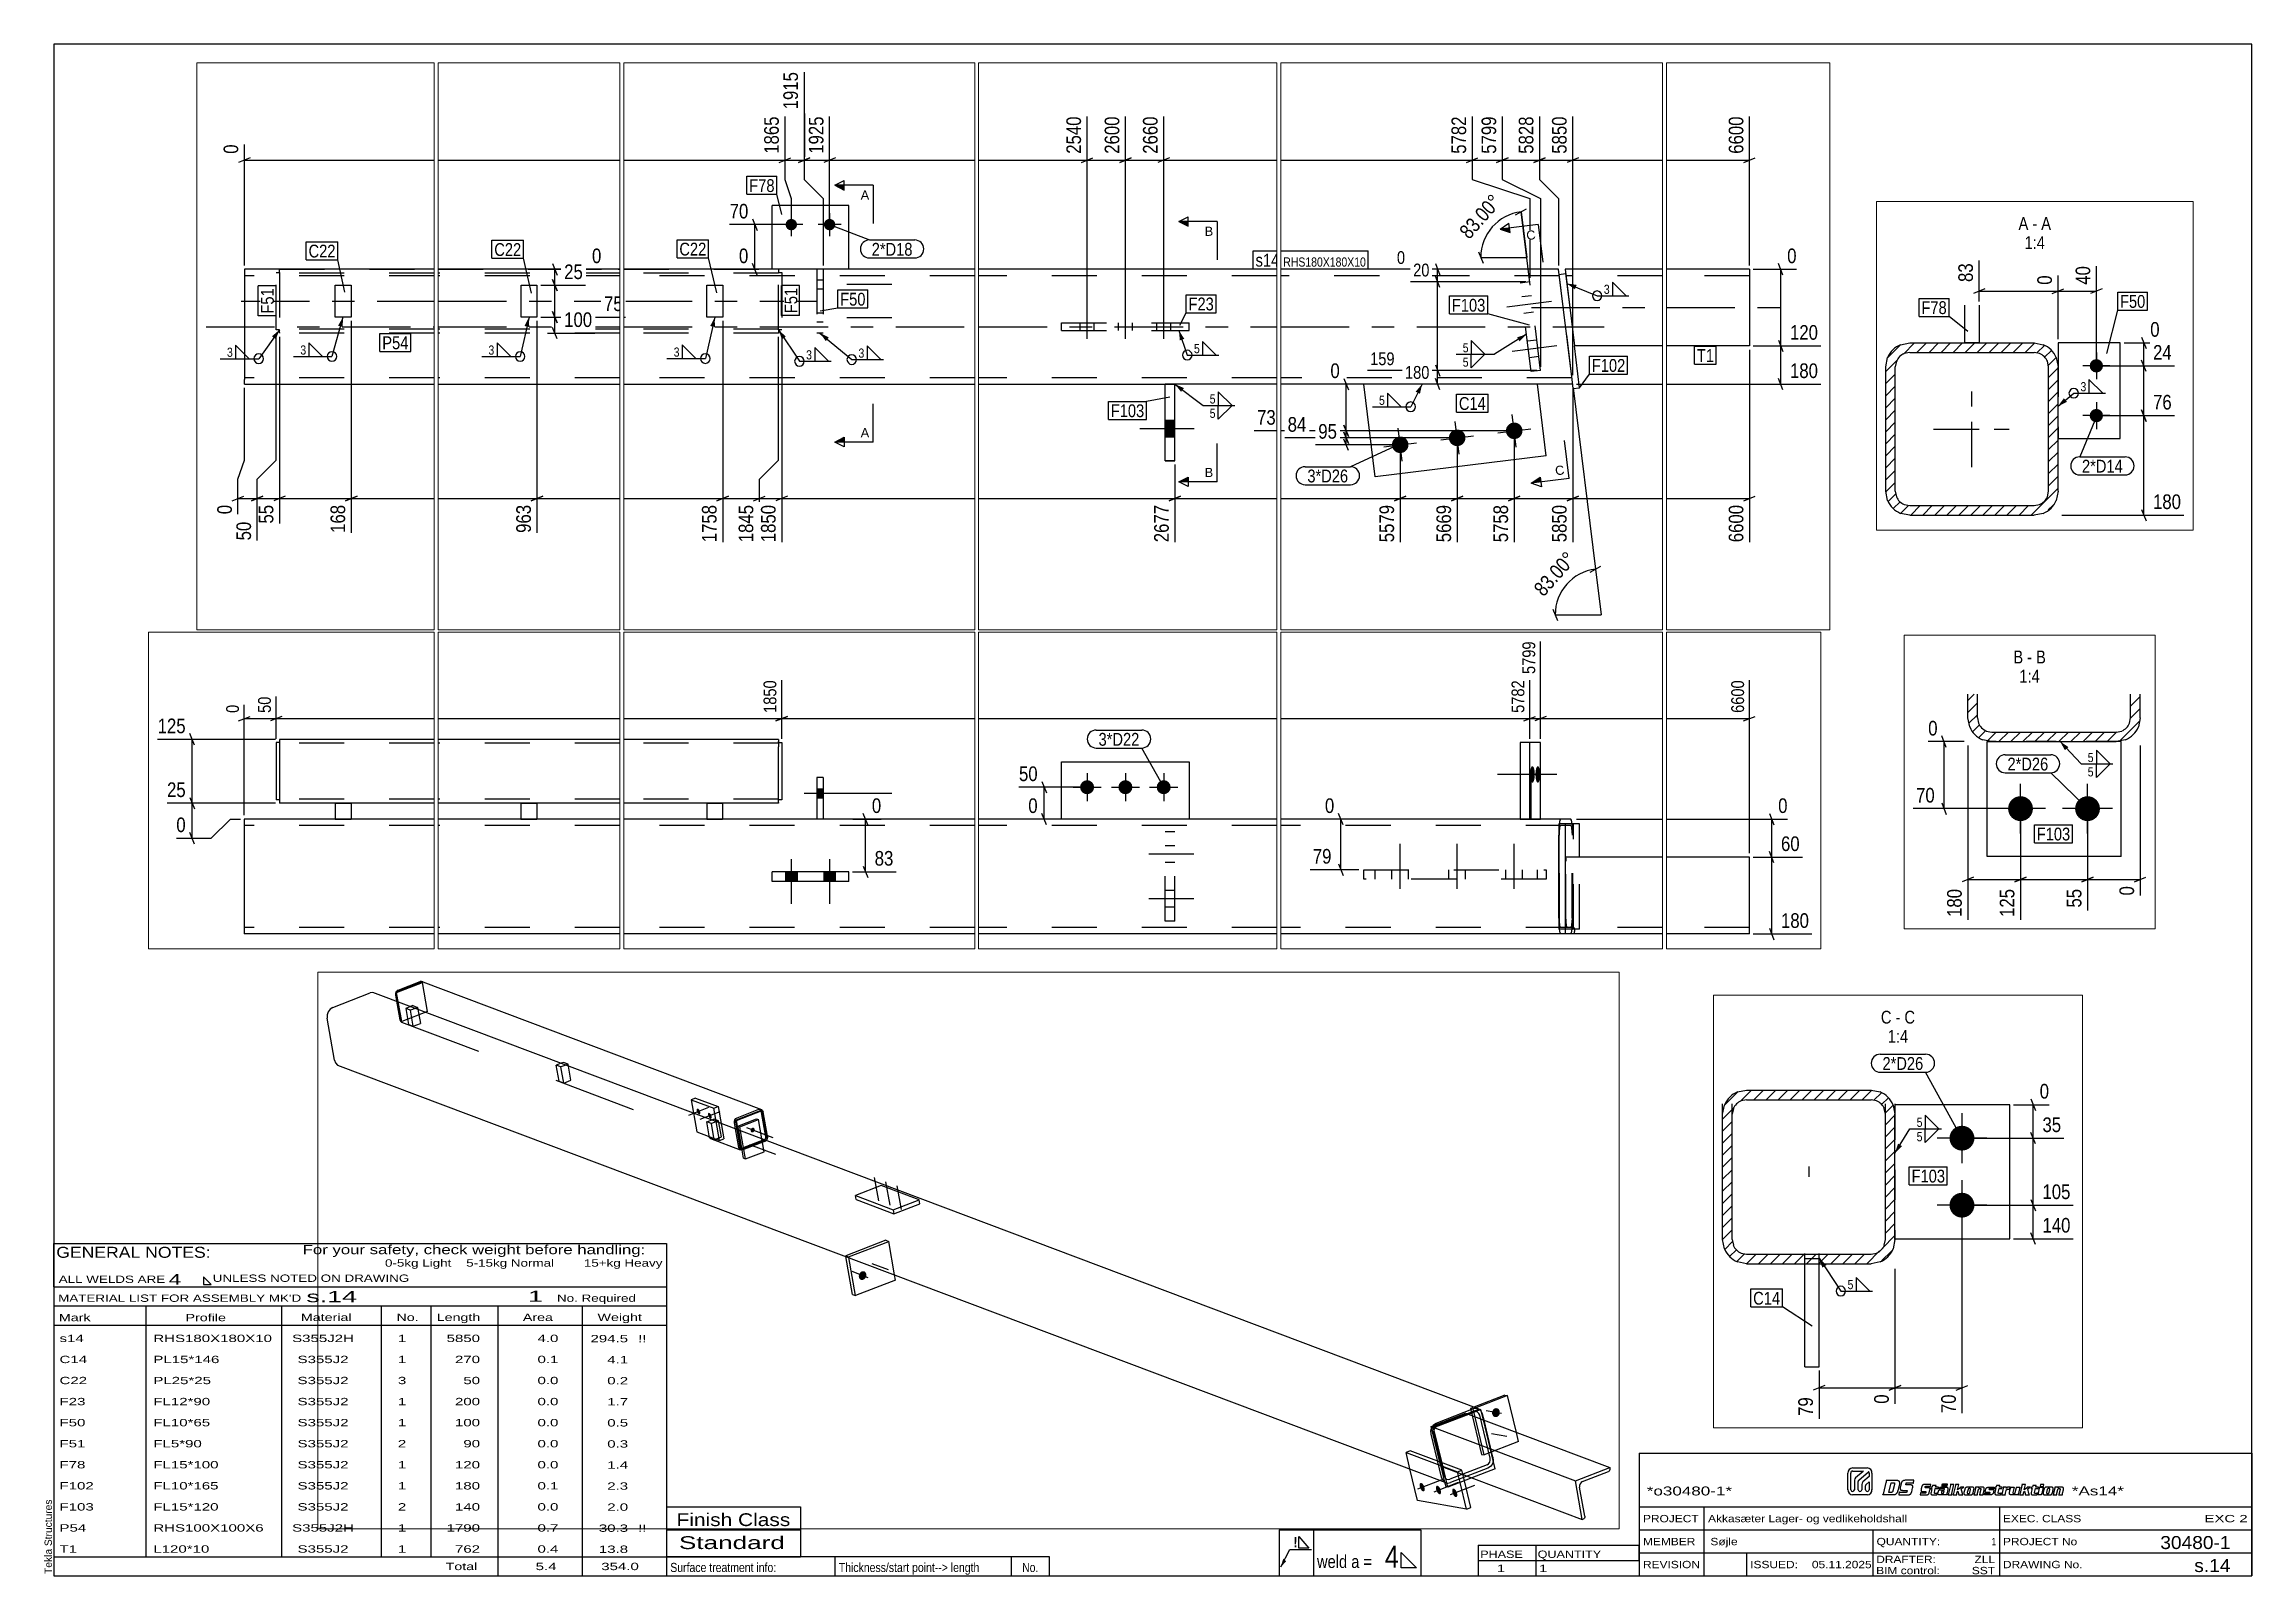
# Paper-space layout 'Layout1' of a CAD drawing. Header units: millimetres. Extents: x 2 to 579, y 5 to 405.
# The model-space entities are those that its viewports show. They can reach past a viewport. Long polylines and large blocks are cut down to what shows.
import ezdxf

# ---------------------------------------------------------------- set-up
doc = ezdxf.new("R2010")
doc.units = ezdxf.units.MM
doc.linetypes.add('DXK_LINE_DOT2', pattern=[3.9198, 1.9599, -1.9599])
doc.linetypes.add('DXK_LINE_DOT3', pattern=[5.9187, 2.979, -0.9799, 0.9799, -0.9799])
for name, color, linetype in [('GRAPHICAL_OBJECTS', 7, 'Continuous'), ('MÅLSÆTNING', 7, 'Continuous'), ('STÅL', 7, 'Continuous'), ('TEKST', 7, 'Continuous')]:
    doc.layers.add(name, color=color, linetype=linetype)
doc.layers.add('Viewport layer', color=7, linetype='Continuous', plot=False)
doc.styles.add('Arial', font='ARIAL.TTF', dxfattribs={"height": 0.2})
doc.styles.add('Arial Narrow', font='ARIALN.TTF', dxfattribs={"height": 0.2})
doc.styles.add('Arial Narrow Bold', font='ARIALNB.TTF', dxfattribs={"height": 0.2})
doc.styles.add('Arial Rounded MT Bold', font='ARLRDBD.TTF', dxfattribs={"height": 0.2})
doc.styles.add('IDAutomationHC39M', font='IDAUTOMATIONHC39M.TTF', dxfattribs={"height": 0.2})

psp = doc.layouts.get("Layout1")

# ---------------------------------------------------------------- texts
at = {"layer": 'GRAPHICAL_OBJECTS', "color": 7}
for s, height, style, width, p in [('GENERAL NOTES:', 2.8633, 'Arial Narrow', 1.4, (5.65, 88.06)), ('ALL WELDS ARE', 1.9089, 'Arial Narrow', 1.6, (6.29, 81.5)), ('UNLESS NOTED ON DRAWING', 1.9089, 'Arial Narrow', 1.6, (46.52, 81.78)), ("MATERIAL LIST FOR ASSEMBLY MK'D", 1.9089, 'Arial Narrow', 1.6, (6.15, 76.56)), ('s.14', 2.912, 'Arial Rounded MT Bold', 1.794707, (70.97, 76.47)), ('1', 2.91, 'Arial Rounded MT Bold', 1.794707, (128.86, 76.56)), ('No. Required', 1.9089, 'Arial Narrow', 1.6, (136.41, 76.56)), ('Mark', 1.909, 'Arial Narrow', 1.7, (6.34, 71.5)), ('Profile', 1.909, 'Arial Narrow', 1.7, (39.41, 71.5)), ('Material', 1.909, 'Arial Narrow', 1.7, (69.54, 71.56)), ('No.', 1.909, 'Arial Narrow', 1.7, (94.5, 71.56)), ('Length', 1.909, 'Arial Narrow', 1.7, (105, 71.56)), ('Area', 1.909, 'Arial Narrow', 1.7, (127.5, 71.56)), ('Weight', 1.909, 'Arial Narrow', 1.7, (147, 71.56)), ('PHASE', 1.909, 'Arial Narrow', 1.5, (377.5, 9.69)), ('QUANTITY', 1.909, 'Arial Narrow', 1.5, (392.5, 9.69))]:
    psp.add_text(s, height=height, dxfattribs=dict(at, style=style, width=width)).set_placement(p)
at = {"layer": 'GRAPHICAL_OBJECTS', "color": 7, "linetype": 'Continuous'}
for s, height, style, width, p in [('For your safety, check weight before handling:  ', 2.3861, 'Arial Narrow', 1.6, (70, 89)), ('0-5kg Light    5-15kg Normal        15+kg Heavy', 1.9089, 'Arial Narrow', 1.6, (91.5, 85.75)), ('4', 2.86, 'Arial Narrow', 1.794707, (35, 81)), ('s14', 1.909, 'Arial Narrow', 1.794707, (6.5, 66.06)), ('RHS180X180X10', 1.9089, 'Arial Narrow', 1.794707, (31, 66.06)), ('S355J2H', 1.909, 'Arial Narrow', 1.794707, (67.24, 66.06)), ('1', 1.91, 'Arial Narrow', 1.794707, (94.86, 66.06)), ('5850', 1.909, 'Arial Narrow', 1.794707, (107.58, 66.06)), ('4.0', 1.909, 'Arial Narrow', 1.794707, (131.32, 66.06)), ('294.5', 1.909, 'Arial Narrow', 1.794707, (145.15, 66)), ('!!', 1.909, 'Arial Narrow', 1.794707, (157.6, 66)), ('C14', 1.909, 'Arial Narrow', 1.794707, (6.5, 60.56)), ('PL15*146', 1.909, 'Arial Narrow', 1.794707, (31, 60.56)), ('S355J2', 1.909, 'Arial Narrow', 1.794707, (68.66, 60.56)), ('1', 1.91, 'Arial Narrow', 1.794707, (94.86, 60.56)), ('270', 1.909, 'Arial Narrow', 1.794707, (109.77, 60.56)), ('0.1', 1.909, 'Arial Narrow', 1.794707, (131.32, 60.56)), ('4.1', 1.909, 'Arial Narrow', 1.794707, (149.53, 60.5)), ('C22', 1.909, 'Arial Narrow', 1.794707, (6.5, 55.06)), ('PL25*25', 1.909, 'Arial Narrow', 1.794707, (31, 55.06)), ('S355J2', 1.909, 'Arial Narrow', 1.794707, (68.66, 55.06)), ('3', 1.91, 'Arial Narrow', 1.794707, (94.86, 55.06)), ('50', 1.909, 'Arial Narrow', 1.794707, (111.96, 55.06)), ('0.0', 1.909, 'Arial Narrow', 1.794707, (131.32, 55.06)), ('0.2', 1.909, 'Arial Narrow', 1.794707, (149.53, 55)), ('F23', 1.909, 'Arial Narrow', 1.794707, (6.5, 49.56)), ('FL12*90', 1.909, 'Arial Narrow', 1.794707, (31, 49.56)), ('S355J2', 1.909, 'Arial Narrow', 1.794707, (68.66, 49.56)), ('1', 1.91, 'Arial Narrow', 1.794707, (94.86, 49.56)), ('200', 1.909, 'Arial Narrow', 1.794707, (109.77, 49.56)), ('0.0', 1.909, 'Arial Narrow', 1.794707, (131.32, 49.56)), ('1.7', 1.909, 'Arial Narrow', 1.794707, (149.53, 49.5)), ('F50', 1.909, 'Arial Narrow', 1.794707, (6.5, 44.06)), ('F51', 1.909, 'Arial Narrow', 1.794707, (6.5, 38.56)), ('FL10*65', 1.909, 'Arial Narrow', 1.794707, (31, 44.06)), ('FL5*90', 1.909, 'Arial Narrow', 1.794707, (31, 38.56)), ('S355J2', 1.909, 'Arial Narrow', 1.794707, (68.66, 44.06)), ('S355J2', 1.909, 'Arial Narrow', 1.794707, (68.66, 38.56)), ('2', 1.91, 'Arial Narrow', 1.794707, (94.86, 38.56)), ('1', 1.91, 'Arial Narrow', 1.794707, (94.86, 44.06)), ('100', 1.909, 'Arial Narrow', 1.794707, (109.77, 44.06)), ('90', 1.909, 'Arial Narrow', 1.794707, (111.96, 38.56)), ('0.0', 1.909, 'Arial Narrow', 1.794707, (131.32, 44.06)), ('0.0', 1.909, 'Arial Narrow', 1.794707, (131.32, 38.56)), ('0.5', 1.909, 'Arial Narrow', 1.794707, (149.53, 44)), ('0.3', 1.909, 'Arial Narrow', 1.794707, (149.53, 38.5)), ('F78', 1.909, 'Arial Narrow', 1.794707, (6.5, 33.06)), ('FL15*100', 1.909, 'Arial Narrow', 1.794707, (31, 33.06)), ('S355J2', 1.909, 'Arial Narrow', 1.794707, (68.66, 33.06)), ('1', 1.91, 'Arial Narrow', 1.794707, (94.86, 33.06)), ('120', 1.909, 'Arial Narrow', 1.794707, (109.77, 33.06)), ('0.0', 1.909, 'Arial Narrow', 1.794707, (131.32, 33.06)), ('1.4', 1.909, 'Arial Narrow', 1.794707, (149.53, 33)), ('F102', 1.909, 'Arial Narrow', 1.794707, (6.5, 27.56)), ('FL10*165', 1.909, 'Arial Narrow', 1.794707, (31, 27.56)), ('S355J2', 1.909, 'Arial Narrow', 1.794707, (68.66, 27.56)), ('1', 1.91, 'Arial Narrow', 1.794707, (94.86, 27.56)), ('180', 1.909, 'Arial Narrow', 1.794707, (109.77, 27.56)), ('0.1', 1.909, 'Arial Narrow', 1.794707, (131.32, 27.56)), ('2.3', 1.909, 'Arial Narrow', 1.794707, (149.53, 27.5)), ('F103', 1.909, 'Arial Narrow', 1.794707, (6.5, 22.06)), ('FL15*120', 1.909, 'Arial Narrow', 1.794707, (31, 22.06)), ('S355J2', 1.909, 'Arial Narrow', 1.794707, (68.66, 22.06)), ('2', 1.91, 'Arial Narrow', 1.794707, (94.86, 22.06)), ('140', 1.909, 'Arial Narrow', 1.794707, (109.77, 22.06)), ('0.0', 1.909, 'Arial Narrow', 1.794707, (131.32, 22.06)), ('2.0', 1.909, 'Arial Narrow', 1.794707, (149.53, 22)), ('*o30480-1*', 2.333, 'IDAutomationHC39M', 1.425378, (421, 26)), ('*As14*', 2.333, 'IDAutomationHC39M', 1.425378, (532, 26.01)), ('P54', 1.909, 'Arial Narrow', 1.794707, (6.5, 16.56)), ('RHS100X100X6', 1.9089, 'Arial Narrow', 1.794707, (31, 16.56)), ('S355J2H', 1.909, 'Arial Narrow', 1.794707, (67.24, 16.56)), ('1', 1.91, 'Arial Narrow', 1.794707, (94.86, 16.56)), ('1790', 1.909, 'Arial Narrow', 1.794707, (107.58, 16.56)), ('0.7', 1.909, 'Arial Narrow', 1.794707, (131.32, 16.56)), ('30.3', 1.909, 'Arial Narrow', 1.794707, (147.34, 16.5)), ('!!', 1.909, 'Arial Narrow', 1.794707, (157.6, 16.5)), ('Finish Class', 3.3405, 'Arial Narrow', 1.425378, (167.62, 18)), ('PROJECT', 1.909, 'Arial Narrow', 1.425378, (420, 19)), ('Akkasæter Lager- og vedlikeholdshall', 1.9089, 'Arial Narrow', 1.425378, (437, 19)), ('EXEC. CLASS', 1.9089, 'Arial Narrow', 1.425378, (514, 19)), ('EXC 2', 1.909, 'Arial Narrow', 1.780292, (566.64, 19)), ('T1', 1.909, 'Arial Narrow', 1.794707, (6.5, 11.06)), ('L120*10', 1.909, 'Arial Narrow', 1.794707, (31, 11.06)), ('S355J2', 1.909, 'Arial Narrow', 1.794707, (68.66, 11.06)), ('1', 1.91, 'Arial Narrow', 1.794707, (94.86, 11.06)), ('762', 1.909, 'Arial Narrow', 1.794707, (109.77, 11.06)), ('0.4', 1.909, 'Arial Narrow', 1.794707, (131.32, 11.06)), ('13.8', 1.909, 'Arial Narrow', 1.794707, (147.34, 11)), ('Standard', 3.34, 'Arial Narrow', 1.780292, (168.26, 12)), ('MEMBER', 1.909, 'Arial Narrow', 1.425378, (420, 13)), ('Søjle', 1.909, 'Arial Narrow', 1.42538, (437.61, 13)), ('QUANTITY:', 1.909, 'Arial Narrow', 1.425378, (481, 13)), ('PROJECT No', 1.909, 'Arial Narrow', 1.425378, (514, 13)), ('30480-1', 3.397, 'Arial Rounded MT Bold', 1.1, (555.09, 12)), ('Total', 1.909, 'Arial Narrow', 1.7, (107.33, 6.5)), ('5.4', 1.909, 'Arial Narrow', 1.794707, (130.83, 6.5)), ('354.0', 1.909, 'Arial Narrow', 1.794707, (147.96, 6.5)), ('1', 1.91, 'Arial Narrow', 1.794707, (381.82, 6)), ('1', 1.91, 'Arial Narrow', 1.794707, (392.86, 6)), ('REVISION', 1.909, 'Arial Narrow', 1.425378, (420, 7)), ('ISSUED:', 1.909, 'Arial Narrow', 1.425378, (448, 7)), ('05.11.2025', 1.909, 'Arial Narrow', 1.425378, (464.11, 7)), ('DRAFTER:', 1.909, 'Arial Narrow', 1.425378, (480.91, 8.35)), ('BIM control:', 1.9089, 'Arial Narrow', 1.425378, (480.9, 5.44)), ('SST', 1.909, 'Arial Narrow', 1.425378, (505.88, 5.43)), ('ZLL', 1.909, 'Arial Narrow', 1.425378, (506.58, 8.35)), ('DRAWING No.', 1.9089, 'Arial Narrow', 1.425378, (514, 7)), ('s.14', 3.397, 'Arial Rounded MT Bold', 1.1, (563.96, 6))]:
    psp.add_text(s, height=height, dxfattribs=dict(at, style=style, width=width)).set_placement(p)
at = {"layer": 'GRAPHICAL_OBJECTS', "color": 174, "linetype": 'Continuous', "style": 'Arial'}
psp.add_text('Tekla Structures', height=1.9102, rotation=90, dxfattribs=at).set_placement((4.5, 5.5))
at = {"layer": 'GRAPHICAL_OBJECTS', "color": 2, "linetype": 'Continuous', "style": 'Arial Narrow Bold', "width": 0.99921}
psp.add_text('!', height=2.73, dxfattribs=at).set_placement((328.73, 12.42))
at = {"layer": 'GRAPHICAL_OBJECTS', "color": 7, "linetype": 'Continuous', "style": 'Arial Narrow'}
for s, height, p in [('4', 5.73, (352.61, 7.11)), ('1', 1.91, (511.03, 13)), ('Surface treatment info:', 2.3861, (166, 6)), ('Thickness/start point--> length', 2.3861, (210, 6)), ('weld a =', 3.34, (334.88, 7.06))]:
    psp.add_text(s, height=height, dxfattribs=at).set_placement(p)
at = {"layer": 'GRAPHICAL_OBJECTS', "color": 7, "style": 'Arial Narrow'}
psp.add_text('No.', height=2.386, dxfattribs=at).set_placement((257.87, 6))

msp = doc.modelspace()

# ---------------------------------------------------------------- hatches: boundary and pattern name
at = {"layer": 'STÅL', "linetype": 'Continuous'}
for points in [[(1097, 1200), (1097.6, 1198.2), (1098, 1196.5), (1098.2, 1194.8), (1098.1, 1193.3), (1097.9, 1192), (1097.4, 1191), (1096.7, 1190.3), (1095.9, 1190), (1094.9, 1190), (1093.9, 1190.4), (1092.8, 1191.2), (1091.8, 1192.3), (1090.8, 1193.7), (1089.9, 1195.2), (1089.1, 1196.9), (1088.5, 1198.7), (1088.1, 1200.5), (1088, 1202.2), (1088, 1203.7), (1088.3, 1205), (1088.8, 1206), (1089.4, 1206.7), (1090.2, 1207), (1091.2, 1206.9), (1092.2, 1206.5), (1093.3, 1205.7), (1094.3, 1204.6), (1095.4, 1203.3), (1096.3, 1201.7)], [(1129.6, 1187.7), (1130.2, 1185.9), (1130.6, 1184.2), (1130.8, 1182.5), (1130.8, 1181), (1130.5, 1179.7), (1130, 1178.7), (1129.3, 1178), (1128.5, 1177.7), (1127.6, 1177.7), (1126.5, 1178.1), (1125.5, 1178.9), (1124.4, 1180), (1123.4, 1181.4), (1122.5, 1182.9), (1121.8, 1184.7), (1121.2, 1186.4), (1120.8, 1188.2), (1120.6, 1189.9), (1120.6, 1191.4), (1120.9, 1192.7), (1121.4, 1193.7), (1122.1, 1194.4), (1122.9, 1194.7), (1123.8, 1194.6), (1124.9, 1194.2), (1125.9, 1193.4), (1127, 1192.3), (1128, 1191), (1128.9, 1189.4)], [(1243.5, 1147.1), (1244.1, 1148.4), (1244.9, 1149.6), (1245.9, 1150.5), (1247.1, 1151.3), (1248.3, 1151.8), (1249.5, 1151.9), (1250.7, 1151.8), (1251.8, 1151.4), (1252.8, 1150.7), (1253.6, 1149.7), (1254.2, 1148.6), (1254.5, 1147.3), (1254.7, 1145.9), (1254.5, 1144.5), (1254.1, 1143.1), (1253.5, 1141.7), (1252.7, 1140.6), (1251.6, 1139.6), (1250.5, 1138.9), (1249.3, 1138.4), (1248.1, 1138.2), (1246.9, 1138.3), (1245.8, 1138.8), (1244.8, 1139.5), (1244, 1140.4), (1243.4, 1141.5), (1243, 1142.8), (1242.9, 1144.2), (1243.1, 1145.7)], [(1554.6, 730.8), (1555.8, 733.3), (1557.3, 735.5), (1559.2, 737.3), (1561.3, 738.6), (1563.5, 739.5), (1565.8, 739.8), (1568, 739.6), (1570.1, 738.8), (1571.9, 737.5), (1573.4, 735.8), (1574.5, 733.7), (1575.2, 731.2), (1575.4, 728.7), (1575.2, 726), (1574.4, 723.4), (1573.2, 720.9), (1571.7, 718.8), (1569.8, 716.9), (1567.7, 715.6), (1565.5, 714.7), (1563.2, 714.4), (1561, 714.6), (1558.9, 715.4), (1557.1, 716.7), (1555.6, 718.4), (1554.5, 720.6), (1553.8, 723), (1553.6, 725.6), (1553.9, 728.2)], [(44714.4, 634.7, -1), (44696.4, 634.7, -1)], [(44774.4, 634.7, -1), (44756.4, 634.7, -1)], [(3373, 335.3), (3373.7, 337.9), (3374.9, 340.3), (3376.4, 342.4), (3378.3, 344.2), (3380.4, 345.4), (3382.6, 346.2), (3385, 346.3), (3387.2, 345.9), (3389.4, 345), (3391.3, 343.5), (3392.8, 341.6), (3394, 339.4), (3394.7, 336.9), (3395, 334.2), (3394.8, 331.5), (3394.1, 328.9), (3392.9, 326.4), (3391.4, 324.3), (3389.5, 322.6), (3387.4, 321.3), (3385.1, 320.6), (3382.8, 320.4), (3380.5, 320.8), (3378.4, 321.8), (3376.5, 323.2), (3375, 325.1), (3373.8, 327.4), (3373, 329.9), (3372.8, 332.6)], [(45502.9, 327.7), (45502.9, 301.7), (45517.9, 301.7), (45517.9, 327.7)], [(45502.9, 327.7), (45502.9, 301.7), (45517.9, 301.7), (45517.9, 327.7)], [(48596.8, 324.5, -1), (48599.9, 298.7, -1)], [(20568.4, 289.6, -1), (20568.4, 315.6, -1)], [(48418.1, 302.6, -1), (48421.3, 276.8, -1)], [(48507.4, 313.5, -1), (48510.6, 287.7, -1)], [(34247.7, 273.4), (34247.8, 276.1), (34248, 278.7), (34248.4, 281), (34249, 283.1), (34249.6, 284.7), (34250.3, 285.8), (34251.1, 286.3), (34251.9, 286.3), (34252.7, 285.8), (34253.4, 284.7), (34254.1, 283.1), (34254.6, 281), (34255, 278.7), (34255.3, 276.1), (34255.3, 273.4), (34255.3, 270.7), (34255, 268.1), (34254.6, 265.8), (34254.1, 263.7), (34253.4, 262.1), (34252.7, 261), (34251.9, 260.5), (34251.1, 260.5), (34250.3, 261), (34249.6, 262.1), (34249, 263.7), (34248.4, 265.8), (34248, 268.1), (34247.8, 270.7)], [(34256.3, 273.4), (34256.4, 276.1), (34256.6, 278.7), (34257, 281), (34257.5, 283.1), (34258.2, 284.7), (34258.9, 285.8), (34259.7, 286.3), (34260.4, 286.3), (34261.2, 285.8), (34261.9, 284.7), (34262.6, 283.1), (34263.1, 281), (34263.5, 278.7), (34263.7, 276.1), (34263.8, 273.4), (34263.7, 270.7), (34263.5, 268.1), (34263.1, 265.8), (34262.6, 263.7), (34261.9, 262.1), (34261.2, 261), (34260.4, 260.5), (34259.7, 260.5), (34258.9, 261), (34258.2, 262.1), (34257.5, 263.7), (34257, 265.8), (34256.6, 268.1), (34256.4, 270.7)], [(31005, 264.4, -1), (31005, 242.4, -1)], [(31065, 264.4, -1), (31065, 242.4, -1)], [(31125, 264.4, -1), (31125, 242.4, -1)], [(20568.4, 219.6, -1), (20568.4, 245.6, -1)], [(30380, 236.4), (30380, 250.4), (30370, 250.4), (30370, 236.4)], [(30380, 236.4), (30380, 250.4), (30370, 250.4), (30370, 236.4)], [(9298, 164.6, -1), (9298, 178.6, -1)], [(14769.8, 125.6, -1), (14795.8, 125.6, -1)], [(14839.8, 125.6, -1), (14865.8, 125.6, -1)], [(3177.7, 121.5), (3178.5, 118.9), (3179.1, 116.3), (3179.3, 113.9), (3179.3, 111.7), (3178.9, 109.9), (3178.2, 108.4), (3177.2, 107.4), (3176.1, 107), (3174.7, 107), (3173.2, 107.6), (3171.7, 108.8), (3170.1, 110.3), (3168.7, 112.3), (3167.4, 114.6), (3166.3, 117), (3165.4, 119.6), (3164.9, 122.2), (3164.6, 124.6), (3164.7, 126.8), (3165.1, 128.6), (3165.8, 130.1), (3166.7, 131.1), (3167.9, 131.5), (3169.3, 131.5), (3170.8, 130.9), (3172.3, 129.7), (3173.8, 128.2), (3175.3, 126.2), (3176.6, 123.9)], [(3224.5, 113.3), (3225.3, 110.7), (3225.9, 108.2), (3226.1, 105.8), (3226.1, 103.6), (3225.7, 101.7), (3225, 100.3), (3224, 99.3), (3222.8, 98.8), (3221.5, 98.9), (3220, 99.5), (3218.5, 100.6), (3216.9, 102.2), (3215.5, 104.2), (3214.2, 106.4), (3213.1, 108.9), (3212.2, 111.5), (3211.7, 114), (3211.4, 116.4), (3211.5, 118.6), (3211.9, 120.5), (3212.5, 121.9), (3213.5, 122.9), (3214.7, 123.4), (3216.1, 123.3), (3217.6, 122.7), (3219.1, 121.6), (3220.6, 120), (3222.1, 118), (3223.4, 115.8)], [(9298, 112.6, -1), (9298, 126.6, -1)], [(30339, 120.9), (30321, 120.9), (30321, 105.9), (30339, 105.9)], [(30399, 120.9), (30381, 120.9), (30381, 105.9), (30399, 105.9)], [(3271.3, 105.2), (3272.1, 102.6), (3272.7, 100), (3272.9, 97.6), (3272.9, 95.4), (3272.5, 93.6), (3271.8, 92.1), (3270.8, 91.1), (3269.6, 90.7), (3268.3, 90.7), (3266.8, 91.3), (3265.2, 92.5), (3263.7, 94), (3262.3, 96), (3261, 98.3), (3259.9, 100.7), (3259, 103.3), (3258.5, 105.9), (3258.2, 108.3), (3258.3, 110.5), (3258.6, 112.3), (3259.3, 113.8), (3260.3, 114.8), (3261.5, 115.2), (3262.9, 115.2), (3264.3, 114.6), (3265.9, 113.4), (3267.4, 111.9), (3268.9, 109.9), (3270.2, 107.6)]]:
    msp.add_hatch(color=96, dxfattribs=at).paths.add_polyline_path(points)
h = msp.add_hatch(dxfattribs=at)
h.set_pattern_fill('', scale=2.8, style=0, pattern_type=0)
h.set_pattern_definition([(45, (20496.533, 337.227), (-6.28618, 6.28618), [])])
h.paths.add_polyline_path([(20498.4, 327.6), (20496.5, 337.2), (20491.1, 345.4), (20483, 350.9), (20473.4, 352.8), (20343.4, 352.8), (20333.9, 350.9), (20325.8, 345.4), (20320.3, 337.2), (20318.4, 327.6), (20318.4, 196.6), (20320.3, 187), (20325.8, 178.8), (20333.9, 173.3), (20343.4, 171.4), (20473.4, 171.4), (20483, 173.3), (20491.1, 178.8), (20496.5, 187), (20498.4, 196.6)])
h.paths.add_polyline_path([(20487.3, 190.8), (20484, 185.9), (20479.2, 182.6), (20473.4, 181.5), (20343.4, 181.5), (20337.7, 182.6), (20332.8, 185.9), (20329.6, 190.8), (20328.4, 196.6), (20328.4, 327.6), (20329.6, 333.4), (20332.8, 338.3), (20337.7, 341.6), (20343.4, 342.7), (20473.4, 342.7), (20479.2, 341.6), (20484, 338.3), (20487.3, 333.4), (20488.4, 327.6), (20488.4, 196.6)])
h = msp.add_hatch(dxfattribs=at)
h.set_pattern_fill('', scale=2.8, style=0, pattern_type=0)
h.set_pattern_definition([(45, (14897.784, 245.283), (-6.2862, 6.2862), [])])
h.paths.add_polyline_path([(14907.8, 245.3), (14897.8, 245.3), (14897.8, 220.6), (14896.6, 214.8), (14893.4, 210), (14888.5, 206.7), (14882.8, 205.6), (14752.8, 205.6), (14747, 206.7), (14742.2, 210), (14738.9, 214.8), (14737.8, 220.6), (14737.8, 245.3), (14727.8, 245.3), (14727.8, 220.6), (14729.7, 211), (14735.1, 202.9), (14743.2, 197.5), (14752.8, 195.6), (14882.8, 195.6), (14892.4, 197.5), (14900.5, 202.9), (14905.9, 211), (14907.8, 220.6)])
h = msp.add_hatch(dxfattribs=at)
h.set_pattern_fill('', scale=2.8, style=0, pattern_type=0)
h.set_pattern_definition([(45, (9256.059, 180.167), (-6.28618, 6.28618), [])])
h.paths.add_polyline_path([(9258, 170.6), (9256.1, 180.2), (9250.6, 188.3), (9242.5, 193.7), (9233, 195.6), (9103, 195.6), (9093.4, 193.7), (9085.3, 188.3), (9079.9, 180.2), (9078, 170.6), (9078, 40.6), (9079.9, 31), (9085.3, 22.9), (9093.4, 17.5), (9103, 15.6), (9233, 15.6), (9242.5, 17.5), (9250.6, 22.9), (9256.1, 31), (9258, 40.6)])
h.paths.add_polyline_path([(9246.8, 34.9), (9243.6, 30), (9238.7, 26.7), (9233, 25.6), (9103, 25.6), (9097.2, 26.7), (9092.4, 30), (9089.1, 34.9), (9088, 40.6), (9088, 170.6), (9089.1, 176.3), (9092.4, 181.2), (9097.2, 184.5), (9103, 185.6), (9233, 185.6), (9238.7, 184.5), (9243.6, 181.2), (9246.8, 176.3), (9248, 170.6), (9248, 40.6)])
at = {"layer": 'TEKST', "linetype": 'Continuous'}
for color, points in [(30, [(44788.4, 696.4), (44788.4, 688.9), (44773.4, 696.4)]), (30, [(45538.9, 639.6), (45538.9, 632.1), (45523.9, 639.6)]), (3, [(48693.4, 533.3), (48680.9, 542.4), (48696.2, 540.3)]), (3, [(42987.2, 476.2), (42994.9, 489.7), (42994.5, 474.2)]), (3, [(42987.2, 476.2), (42994.9, 489.7), (42994.5, 474.2)]), (3, [(43783.4, 475.9), (43790.4, 489.7), (43790.7, 474.2)]), (3, [(43783.4, 475.9), (43790.4, 489.7), (43790.7, 474.2)]), (3, [(44578.4, 475.9), (44585.4, 489.7), (44585.7, 474.2)]), (3, [(44578.4, 475.9), (44585.4, 489.7), (44585.7, 474.2)]), (3, [(42883.6, 459.7), (42895.4, 469.7), (42889.7, 455.3)]), (3, [(44690.6, 455.1), (44685.4, 469.7), (44696.8, 459.3)]), (3, [(44759.4, 452.2), (44750.3, 464.7), (44764.2, 458)]), (3, [(45525.6, 453.3), (45524.3, 468.7), (45532.7, 455.7)]), (3, [(48602.9, 458), (48617.6, 462.8), (48606.8, 451.7)]), (3, [(45527.6, 372.7), (45517.9, 384.7), (45532.1, 378.6)]), (30, [(44788.4, 301.5), (44788.4, 294), (44773.4, 294)]), (3, [(20505.8, 294.3), (20498.4, 287.1), (20501.6, 296.9)]), (30, [(45538.9, 239.2), (45538.9, 231.7), (45523.9, 231.7)]), (30, [(48639, 238.8), (48640, 231.3), (48625.1, 229.5)]), (3, [(14829.2, 186.6), (14824.2, 195.6), (14832.8, 190)]), (3, [(20422.6, 167.4), (20419.1, 177.1), (20426.8, 170.1)]), (3, [(9267.3, 133.9), (9258, 129.5), (9264.1, 137.8)])]:
    msp.add_hatch(color=color, dxfattribs=at).paths.add_polyline_path(points)

# ---------------------------------------------------------------- linework, layer by layer
at = {"layer": 'MÅLSÆTNING', "color": 7, "linetype": 'Continuous'}
for p, q in [((44725.4, 873.8), (44725.4, 705.5)), ((44695.4, 804.2), (44695.4, 705.5)), ((44765.4, 640.7), (44765.4, 804.2)), ((44765.4, 640.7), (44765.4, 804.2)), ((45380.4, 490), (45380.4, 804.2)), ((45380.4, 490), (45380.4, 804.2)), ((45440.4, 490), (45440.4, 804.2)), ((45440.4, 490), (45440.4, 804.2)), ((45500.4, 490), (45500.4, 804.2)), ((45500.4, 490), (45500.4, 804.2)), ((48532.6, 804.2), (48532.6, 705.5)), ((48579.7, 804.2), (48579.7, 705.5)), ((48579.7, 804.2), (48579.7, 705.5)), ((48638, 804.2), (48638, 705.5)), ((48638, 804.2), (48638, 705.5)), ((48690.1, 398.8), (48690.1, 804.2)), ((48690.1, 398.8), (48690.1, 804.2)), ((49440.4, 570.7), (49440.4, 804.2)), ((42849.4, 739.1), (42831.4, 731.9)), ((42840.4, 570.7), (42840.4, 760.4)), ((44686.4, 731.9), (44704.4, 739.1)), ((44686.4, 731.9), (44704.4, 739.1)), ((44716.4, 731.9), (44734.4, 739.1)), ((44774.4, 739.1), (44756.4, 731.9)), ((44774.4, 739.1), (44756.4, 731.9)), ((45371.4, 731.9), (45389.4, 739.1)), ((45371.4, 731.9), (45389.4, 739.1)), ((45431.4, 731.9), (45449.4, 739.1)), ((45449.4, 739.1), (45431.4, 731.9)), ((45509.4, 739.1), (45491.4, 731.9)), ((45509.4, 739.1), (45491.4, 731.9)), ((48523.6, 731.9), (48541.6, 739.1)), ((48570.7, 731.9), (48588.7, 739.1)), ((48629, 731.9), (48647, 739.1)), ((48699.1, 739.1), (48681.1, 731.9)), ((48699.1, 739.1), (48681.1, 731.9)), ((49431.4, 731.9), (49449.4, 739.1)), ((42840.4, 735.5), (44695.4, 735.5)), ((44725.4, 735.5), (44765.4, 735.5)), ((44765.4, 735.5), (45380.4, 735.5)), ((45380.4, 735.5), (45440.4, 735.5)), ((45440.4, 735.5), (45500.4, 735.5)), ((45500.4, 735.5), (48532.6, 735.5)), ((48579.7, 735.5), (48638, 735.5)), ((48638, 735.5), (48690.1, 735.5)), ((48690.1, 735.5), (49440.4, 735.5)), ((44695.4, 705.5), (44705.4, 675.5)), ((44695.4, 705.5), (44705.4, 675.5)), ((44725.4, 705.5), (44755.4, 675.5)), ((44725.4, 705.5), (44755.4, 675.5)), ((48532.6, 705.5), (48622.6, 675.5)), ((48638, 705.5), (48668, 675.5)), ((48638, 705.5), (48668, 675.5)), ((44705.4, 675.5), (44705.4, 640.7)), ((44705.4, 675.5), (44705.4, 640.7)), ((44755.4, 675.5), (44755.4, 570.7)), ((44755.4, 675.5), (44755.4, 570.7)), ((48622.6, 675.5), (48622.6, 551.1)), ((48622.6, 675.5), (48622.6, 551.1)), ((48639.7, 675.5), (48639.7, 412.1)), ((48639.7, 675.5), (48639.7, 412.1)), ((48668, 675.5), (48668, 570.7)), ((48668, 675.5), (48668, 570.7)), ((48600.6, 650.1), (48617.6, 659.5)), ((48623.2, 539.8), (48609.1, 654.8)), ((48609.1, 654.8), (48617.9, 583.3)), ((44699.4, 634.7), (44608.8, 634.7)), ((44644.6, 643.7), (44651.8, 625.7)), ((44648.2, 564.7), (44648.2, 634.7)), ((48542.3, 592.3), (48549.5, 574.3)), ((48545.9, 583.3), (48617.9, 583.3)), ((43819.3, 564.7), (43903.8, 564.7)), ((43827.3, 573.7), (43834.5, 555.7)), ((43830.9, 539.7), (43830.9, 564.7)), ((44669.4, 564.7), (44623.4, 564.7)), ((44651.8, 555.7), (44644.6, 573.7)), ((48527.8, 564.7), (48414.6, 564.7)), ((48474.8, 573.7), (48482, 555.7)), ((48482, 536.1), (48474.8, 554.1)), ((48482, 536.1), (48474.8, 554.1)), ((48478.4, 545.1), (48478.4, 564.7)), ((49446.4, 564.7), (49514.2, 564.7)), ((49492.9, 555.7), (49485.7, 573.7)), ((49489.3, 444.7), (49489.3, 564.7)), ((43808.9, 539.7), (43879.1, 539.7)), ((43808.9, 539.7), (43879.1, 539.7)), ((43834.5, 530.7), (43827.3, 548.7)), ((43827.3, 548.7), (43834.5, 530.7)), ((43830.9, 489.7), (43830.9, 539.7)), ((48616.6, 545.1), (48436.1, 545.1)), ((48616.6, 545.1), (48436.1, 545.1)), ((48478.4, 406.1), (48478.4, 545.1)), ((43808.9, 489.7), (44445.5, 489.7)), ((43808.9, 489.7), (44445.5, 489.7)), ((43834.5, 480.7), (43827.3, 498.7)), ((43827.3, 498.7), (43834.5, 480.7)), ((43830.9, 464.7), (43830.9, 489.7)), ((34264.3, 329.4), (34264.3, 481.9)), ((34264.3, 329.4), (34264.3, 481.9)), ((42890.4, 265.7), (42890.4, 463.7)), ((42890.4, 265.7), (42890.4, 463.7)), ((43007.9, 483.7), (43007.9, 151.7)), ((43007.9, 483.7), (43007.9, 151.7)), ((43802.9, 483.7), (43802.9, 151.7)), ((43802.9, 483.7), (43802.9, 151.7)), ((43819.3, 464.7), (43893.7, 464.7)), ((43834.5, 455.7), (43827.3, 473.7)), ((44597.9, 483.7), (44597.9, 137)), ((44597.9, 483.7), (44597.9, 137)), ((44690.4, 463.7), (44690.4, 137)), ((44690.4, 463.7), (44690.4, 137)), ((42895.4, 458.7), (42895.4, 166.3)), ((42895.4, 458.7), (42895.4, 166.3)), ((44685.4, 265.7), (44685.4, 458.7)), ((44685.4, 265.7), (44685.4, 458.7)), ((49440.4, 438.7), (49440.4, 137)), ((49446.4, 444.7), (49552.2, 444.7)), ((49446.4, 444.7), (49552.2, 444.7)), ((49485.7, 453.7), (49492.9, 435.7)), ((49485.7, 453.7), (49492.9, 435.7)), ((49489.3, 384.7), (49489.3, 444.7)), ((30315, 329.4), (30315, 421)), ((34247.3, 329.4), (34247.3, 421)), ((35065, 149.8), (35065, 421)), ((48474.8, 415.1), (48482, 397.1)), ((48474.8, 415.1), (48482, 397.1)), ((28515, 329.4), (28515, 395.4)), ((28515, 329.4), (28515, 395.4)), ((48331.6, 393.7), (48338.8, 375.7)), ((48633.7, 406.1), (48368.7, 406.1)), ((48633.7, 406.1), (48368.7, 406.1)), ((48482, 375.7), (48474.8, 393.7)), ((48478.4, 384.7), (48478.4, 406.1)), ((49492.9, 375.7), (49485.7, 393.7)), ((28465, 209.4), (28465, 382.6)), ((42840.4, 265.7), (42840.4, 378.7)), ((48355.2, 384.7), (48310.4, 384.7)), ((48335.2, 311.6), (48335.2, 384.7)), ((48527.8, 384.7), (48423.3, 384.7)), ((48690.9, 378.7), (48725.7, 94.9)), ((48696.1, 384.7), (49552.2, 384.7)), ((28456, 357.2), (28474, 364.4)), ((28465, 360.8), (28515, 360.8)), ((28524, 364.4), (28506, 357.2)), ((28524, 364.4), (28506, 357.2)), ((28515, 360.8), (30315, 360.8)), ((30306, 357.2), (30324, 364.4)), ((34238.3, 357.2), (34256.3, 364.4)), ((34273.3, 364.4), (34255.3, 357.2)), ((34273.3, 364.4), (34255.3, 357.2)), ((34264.3, 360.8), (35065, 360.8)), ((35056, 357.2), (35074, 364.4)), ((20622.4, 337.6), (20659.4, 337.6)), ((20640.4, 343.6), (20645.2, 331.6)), ((20642.8, 302.6), (20642.8, 337.6)), ((28514, 328.4), (28329.2, 328.4)), ((28386.9, 319.4), (28379.7, 337.4)), ((20572.4, 302.6), (20674.9, 302.6)), ((20572.4, 302.6), (20674.9, 302.6)), ((20645.2, 296.6), (20640.4, 308.6)), ((20645.2, 296.6), (20640.4, 308.6)), ((20642.8, 232.6), (20642.8, 302.6)), ((48592.3, 311.6), (45642.2, 311.6)), ((48592.3, 311.6), (45642.2, 311.6)), ((48503, 300.6), (48239.1, 300.6)), ((48503, 300.6), (48239.1, 300.6)), ((48338.8, 302.6), (48331.6, 320.6)), ((48331.6, 320.6), (48338.8, 302.6)), ((48338.8, 291.6), (48331.6, 309.6)), ((48331.6, 309.6), (48338.8, 291.6)), ((48335.2, 300.6), (48335.2, 311.6)), ((48335.2, 289.7), (48335.2, 300.6)), ((48598.3, 305.6), (48598.3, 137)), ((48598.3, 305.6), (48598.3, 137)), ((9175.5, 238.9), (9175.5, 281.6)), ((48413.7, 289.7), (48287.1, 289.7)), ((48338.8, 280.7), (48331.6, 298.7)), ((48419.7, 283.7), (48419.7, 137)), ((48509, 294.6), (48509, 137)), ((9258, 199.6), (9258, 266.1)), ((9258, 199.6), (9258, 266.1)), ((9298, 175.6), (9298, 275.8)), ((30934.2, 262.4), (30941.4, 244.4)), ((42830.4, 235.7), (42840.4, 265.7)), ((42860.4, 235.7), (42890.4, 265.7)), ((42860.4, 235.7), (42890.4, 265.7)), ((44655.4, 235.7), (44685.4, 265.7)), ((44655.4, 235.7), (44685.4, 265.7)), ((45517.9, 258.7), (45517.9, 137)), ((45517.9, 258.7), (45517.9, 137)), ((9181.5, 251.9), (9169.5, 247.1)), ((9175.5, 249.5), (9258, 249.5)), ((9252, 247.1), (9264, 251.9)), ((9258, 249.5), (9298, 249.5)), ((9304, 251.9), (9292, 247.1)), ((20572.4, 232.6), (20684.7, 232.6)), ((20572.4, 232.6), (20684.7, 232.6)), ((20640.4, 238.6), (20645.2, 226.6)), ((20640.4, 238.6), (20645.2, 226.6)), ((20642.8, 197.6), (20642.8, 232.6)), ((28379.7, 237.4), (28386.9, 219.4)), ((30999, 253.4), (30898.3, 253.4)), ((30937.8, 203.4), (30937.8, 253.4)), ((42830.4, 180.9), (42830.4, 235.7)), ((42860.4, 139.9), (42860.4, 235.7)), ((44655.4, 137), (44655.4, 235.7)), ((20568.4, 228.6), (20568.4, 15.4)), ((28514, 228.4), (28343.9, 228.4)), ((28383.3, 173.4), (28383.3, 228.4)), ((30449.7, 194.4), (30442.5, 212.4)), ((30941.4, 194.4), (30934.2, 212.4)), ((33954.9, 194.4), (33947.7, 212.4)), ((35096.3, 212.4), (35103.5, 194.4)), ((42821.4, 202.1), (42839.4, 209.3)), ((42851.4, 202.1), (42869.4, 209.3)), ((42904.4, 209.3), (42886.4, 202.1)), ((42904.4, 209.3), (42886.4, 202.1)), ((43016.9, 209.3), (42998.9, 202.1)), ((42998.9, 202.1), (43016.9, 209.3)), ((43811.9, 209.3), (43793.9, 202.1)), ((43793.9, 202.1), (43811.9, 209.3)), ((44606.9, 209.3), (44588.9, 202.1)), ((44646.4, 202.1), (44664.4, 209.3)), ((44699.4, 209.3), (44681.4, 202.1)), ((44699.4, 209.3), (44681.4, 202.1)), ((45526.9, 209.3), (45508.9, 202.1)), ((45508.9, 202.1), (45526.9, 209.3)), ((48410.7, 202.1), (48428.7, 209.3)), ((48500, 202.1), (48518, 209.3)), ((48607.3, 209.3), (48589.3, 202.1)), ((48589.3, 202.1), (48607.3, 209.3)), ((48699.1, 209.3), (48681.1, 202.1)), ((48681.1, 202.1), (48699.1, 209.3)), ((49431.4, 202.1), (49449.4, 209.3)), ((9327, 195.6), (9364, 195.6)), ((9345.1, 201.6), (9349.9, 189.6)), ((9347.5, 171.6), (9347.5, 195.6)), ((14723.8, 195.6), (14686.4, 195.6)), ((14705.3, 189.6), (14700.5, 201.6)), ((14702.9, 125.6), (14702.9, 195.6)), ((14727.8, 191.6), (14727.8, 9.6)), ((14907.8, 191.6), (14907.8, 34.9)), ((20622.4, 197.6), (20684.7, 197.6)), ((20645.2, 191.6), (20640.4, 203.6)), ((28413.3, 173.4), (28443.3, 203.4)), ((28443.3, 203.4), (28459, 203.4)), ((30426.4, 203.4), (30471, 203.4)), ((30446.1, 120.9), (30446.1, 203.4)), ((30959, 203.4), (30912.9, 203.4)), ((33989.9, 203.4), (33926.5, 203.4)), ((33951.3, 124.1), (33951.3, 203.4)), ((34320.8, 203.4), (35124.8, 203.4)), ((35099.9, 143.8), (35099.9, 203.4)), ((42860.4, 205.7), (42895.4, 205.7)), ((42895.4, 205.7), (43007.9, 205.7)), ((43007.9, 205.7), (43802.9, 205.7)), ((43802.9, 205.7), (44597.9, 205.7)), ((44597.9, 205.7), (44655.4, 205.7)), ((44690.4, 205.7), (45517.9, 205.7)), ((45517.9, 205.7), (48419.7, 205.7)), ((48598.3, 205.7), (48690.1, 205.7)), ((48690.1, 205.7), (49440.4, 205.7)), ((9302, 171.6), (9379.6, 171.6)), ((9302, 171.6), (9379.6, 171.6)), ((9349.9, 165.6), (9345.1, 177.6)), ((9349.9, 165.6), (9345.1, 177.6)), ((9347.5, 119.6), (9347.5, 171.6)), ((20498.4, 166.1), (20498.4, 25.2)), ((20498.4, 166.1), (20498.4, 25.2)), ((28358.5, 173.4), (28413.3, 173.4)), ((28386.9, 164.4), (28379.7, 182.4)), ((35071, 143.8), (35148.1, 143.8)), ((35071, 143.8), (35148.1, 143.8)), ((35103.5, 134.8), (35096.3, 152.8)), ((35103.5, 134.8), (35096.3, 152.8)), ((35099.9, 23.4), (35099.9, 143.8)), ((9302, 119.6), (9379.6, 119.6)), ((9302, 119.6), (9379.6, 119.6)), ((9345.1, 125.6), (9349.9, 113.6)), ((9349.9, 113.6), (9345.1, 125.6)), ((9347.5, 15.6), (9347.5, 119.6)), ((14778.8, 125.6), (14670.8, 125.6)), ((14700.5, 131.6), (14705.3, 119.6)), ((14782.8, 121.6), (14782.8, 9.6)), ((14782.8, 121.6), (14782.8, 9.6)), ((14852.8, 121.6), (14852.8, 19.3)), ((14852.8, 121.6), (14852.8, 19.3)), ((30426, 120.9), (30494.3, 120.9)), ((30442.5, 129.9), (30449.7, 111.9)), ((33979.8, 124.1), (33903.1, 124.1)), ((33947.7, 133.1), (33954.9, 115.1)), ((48717.2, 90.2), (48734.2, 99.5)), ((48725.7, 94.9), (48734.5, 23.4)), ((14733.8, 53.9), (14721.8, 49.1)), ((14727.8, 51.5), (14782.8, 51.5)), ((14788.8, 53.9), (14776.8, 49.1)), ((14776.8, 49.1), (14788.8, 53.9)), ((14782.8, 51.5), (14852.8, 51.5)), ((14858.8, 53.9), (14846.8, 49.1)), ((14846.8, 49.1), (14858.8, 53.9)), ((14852.8, 51.5), (14907.8, 51.5)), ((14901.8, 49.1), (14913.8, 53.9)), ((20419.1, 59.8), (20419.1, 9.6)), ((20425.1, 44.1), (20413.1, 39.3)), ((20419.1, 41.7), (20498.4, 41.7)), ((20504.4, 44.1), (20492.4, 39.3)), ((20492.4, 39.3), (20504.4, 44.1)), ((20498.4, 41.7), (20568.4, 41.7)), ((20562.4, 39.3), (20574.4, 44.1)), ((35071, 23.4), (35162.8, 23.4)), ((35096.3, 32.4), (35103.5, 14.4)), ((48658.9, 32.4), (48666.1, 14.4)), ((48662.5, 23.4), (48734.5, 23.4)), ((9262, 15.6), (9389.4, 15.6)), ((9345.1, 21.6), (9349.9, 9.6))]:
    msp.add_line(p, q, dxfattribs=at)
for centre in [(48617.9, 583.3), (48734.5, 23.4)]:
    msp.add_arc(centre, 72, 97, 180, dxfattribs=at)
at = {"layer": 'STÅL', "color": 7, "linetype": 'DXK_LINE_DOT2'}
for p, q in [((297.3, 1570.2), (225.1, 1542.3)), ((225.9, 1540.5), (300, 1569.2)), ((300, 1569.2), (297.3, 1570.2)), ((314.7, 1485.9), (300, 1569.2)), ((223.6, 1539), (237.9, 1458.3)), ((225.9, 1540.5), (224.3, 1541.1)), ((240.6, 1457.2), (225.9, 1540.5)), ((226, 1515), (235.3, 1462.1)), ((266, 1499.9), (252.1, 1494.5)), ((314.7, 1485.9), (240.6, 1457.2)), ((265.7, 1489.4), (252.1, 1494.5)), ((252.1, 1494.5), (260.2, 1448.3)), ((279.6, 1494.8), (265.7, 1489.4)), ((273.8, 1443.1), (265.7, 1489.4)), ((287.2, 1492), (294.4, 1451.1)), ((235.3, 1462.1), (236.8, 1458.2)), ((236.8, 1458.2), (239.6, 1455.4)), ((237.9, 1458.3), (240.6, 1457.2)), ((239.6, 1455.4), (1213.1, 1088.7)), ((260.2, 1448.3), (273.8, 1443.1)), ((273.8, 1443.1), (294.4, 1451.1)), ((698.4, 1337.1), (684.4, 1331.7)), ((698, 1326.5), (684.4, 1331.7)), ((692.6, 1285.4), (684.4, 1331.7)), ((712, 1331.9), (698, 1326.5)), ((706.2, 1280.3), (698, 1326.5)), ((726.8, 1288.2), (719.5, 1329.1)), ((692.6, 1285.4), (706.2, 1280.3)), ((706.2, 1280.3), (726.8, 1288.2)), ((1205.3, 1175.1), (1267.9, 1199.3)), ((1267.9, 1199.3), (1269.8, 1199.7)), ((1269.8, 1199.7), (1270.7, 1199.4)), ((1270.7, 1199.4), (1271.6, 1199.1)), ((1158.1, 1163.9), (1078.7, 1193.8)), ((1116.8, 1168.8), (1137.3, 1176.8)), ((1150.9, 1171.6), (1137.3, 1176.8)), ((1273, 1197.7), (1271.6, 1199.1)), ((1273.8, 1195.7), (1273, 1197.7)), ((1286.2, 1125.4), (1273.8, 1195.7)), ((1130.4, 1163.7), (1116.8, 1168.8)), ((1124.9, 1122.5), (1116.8, 1168.8)), ((1150.9, 1171.6), (1130.4, 1163.7)), ((1138.5, 1117.4), (1130.4, 1163.7)), ((1159.1, 1125.4), (1150.9, 1171.6)), ((1202.1, 1172.1), (1201.3, 1169.9)), ((1201.3, 1169.9), (1201.3, 1167.6)), ((1213.8, 1097.3), (1201.3, 1167.6)), ((1202.1, 1172.1), (1202.2, 1172.3)), ((1202.2, 1172.3), (1203.5, 1174)), ((1203.5, 1174), (1205.3, 1175.1)), ((1208.8, 1095.4), (1199.5, 1148.3)), ((1214.1, 1090.5), (1204.2, 1146.5)), ((1216.8, 1089.5), (1206.9, 1145.5)), ((1222.8, 1064), (1208.6, 1144.9)), ((1228.3, 1062), (1214, 1142.8)), ((1124.9, 1122.5), (1138.5, 1117.4)), ((1138.5, 1117.4), (1159.1, 1125.4)), ((1285.2, 1116), (1216.8, 1089.5)), ((1219.7, 1093.7), (1282.2, 1117.9)), ((1283.2, 1112.4), (1220.6, 1088.1)), ((1281.8, 1082.7), (1275.2, 1119.8)), ((1282.2, 1117.9), (1284, 1119.1)), ((1283.2, 1112.4), (1286.8, 1114.7)), ((1284, 1119.1), (1285.4, 1120.9)), ((1285.4, 1120.9), (1286.2, 1123.1)), ((1286.2, 1123.1), (1286.2, 1125.4)), ((1286.8, 1114.7), (1287.3, 1115.2)), ((1289.6, 1118.3), (1289, 1117.4)), ((1290.4, 1120.7), (1289.6, 1118.3)), ((1210.3, 1091.4), (1208.8, 1095.4)), ((1213.1, 1088.7), (1210.3, 1091.4)), ((1216.7, 1087.5), (1213.1, 1088.7)), ((1213.8, 1097.3), (1214.5, 1095.3)), ((1214.1, 1090.5), (1216.8, 1089.5)), ((1214.5, 1095.3), (1215.9, 1094)), ((1215.9, 1094), (1217.7, 1093.4)), ((1220.6, 1088.1), (1216.7, 1087.5)), ((1217.7, 1093.4), (1219.7, 1093.7)), ((1222.8, 1064), (1228.3, 1062)), ((1228.3, 1062), (1281.8, 1082.7)), ((1617.9, 985.6), (1543.8, 957)), ((1726.6, 944.7), (1617.9, 985.6)), ((1543.8, 957), (1652.6, 916)), ((1545.8, 945.8), (1543.8, 957)), ((1545.8, 945.8), (1654.5, 904.9)), ((1652.6, 916), (1726.6, 944.7)), ((1654.5, 904.9), (1728.6, 933.6)), ((1728.6, 933.6), (1726.6, 944.7)), ((1652.6, 916), (1654.5, 904.9)), ((1631.4, 828.4), (1516.1, 783.8)), ((1524.3, 780.7), (1639.5, 825.4)), ((1631.4, 828.4), (1639.5, 825.4)), ((1656.5, 729.3), (1639.5, 825.4)), ((1516.3, 782.7), (1516.1, 783.8)), ((1516.1, 783.8), (1524.3, 780.7)), ((1516.4, 782), (1516.3, 782.7)), ((1524.5, 779.7), (1524.3, 780.7)), ((1524.6, 779), (1524.5, 779.7)), ((43137.9, 554.7), (42840.4, 554.7)), ((42890.4, 559.7), (42895.4, 559.7)), ((42890.4, 469.7), (42890.4, 559.7)), ((42895.4, 559.7), (42895.4, 564.7)), ((42895.4, 564.7), (43137.9, 564.7)), ((42895.4, 559.7), (42895.4, 469.7)), ((43137.9, 558.7), (42895.4, 558.7)), ((43647.9, 564.7), (43932.9, 564.7)), ((43932.9, 558.7), (43647.9, 558.7)), ((43932.9, 554.7), (43647.9, 554.7)), ((44442.9, 564.7), (44685.4, 564.7)), ((44685.4, 558.7), (44442.9, 558.7)), ((44992.9, 554.7), (44442.9, 554.7)), ((44795.4, 564.7), (44675.4, 564.7)), ((44685.4, 564.7), (44685.4, 559.7)), ((44685.4, 469.7), (44685.4, 559.7)), ((44685.4, 559.7), (44690.4, 559.7)), ((44690.4, 559.7), (44690.4, 469.7)), ((44755.4, 564.7), (44745.4, 564.7)), ((44745.4, 564.7), (44745.4, 464.7)), ((44755.4, 564.7), (44755.4, 464.7)), ((45677.9, 554.7), (45210.4, 554.7)), ((48669.3, 554.7), (48232.7, 554.7)), ((48689.3, 391.9), (48669, 556.7)), ((48678.9, 558), (48692.9, 444.7)), ((48830.9, 554.7), (48679.3, 554.7)), ((49440.4, 554.7), (49310.4, 554.7)), ((42982.9, 489.7), (42982.9, 539.7)), ((42982.9, 539.7), (43007.9, 539.7)), ((43007.9, 539.7), (43007.9, 489.7)), ((43777.9, 489.7), (43777.9, 539.7)), ((43777.9, 539.7), (43802.9, 539.7)), ((43802.9, 539.7), (43802.9, 489.7)), ((44572.9, 489.7), (44572.9, 539.7)), ((44572.9, 539.7), (44597.9, 539.7)), ((44597.9, 539.7), (44597.9, 489.7)), ((48622.6, 545.1), (48607.7, 543.2)), ((48624.8, 404.3), (48607.7, 543.2)), ((48639.7, 406.1), (48622.6, 545.1)), ((43007.9, 489.7), (42982.9, 489.7)), ((43802.9, 489.7), (43777.9, 489.7)), ((44597.9, 489.7), (44572.9, 489.7)), ((42895.4, 469.7), (42890.4, 469.7)), ((43137.9, 470.7), (42895.4, 470.7)), ((42895.4, 465.6), (42895.4, 469.7)), ((42895.4, 465.6), (42895.4, 464.7)), ((43137.9, 464.7), (42895.4, 464.7)), ((43932.9, 470.7), (43647.9, 470.7)), ((43932.9, 464.7), (43647.9, 464.7)), ((44685.4, 470.7), (44442.9, 470.7)), ((44685.4, 464.7), (44442.9, 464.7)), ((44690.4, 469.7), (44685.4, 469.7)), ((44685.4, 469.7), (44685.4, 465.6)), ((44685.4, 465.6), (44685.4, 464.7)), ((44755.4, 464.7), (44745.4, 464.7)), ((45340.4, 468.7), (45340.4, 480.7)), ((45340.4, 480.7), (45540.4, 480.7)), ((45340.4, 468.7), (45540.4, 468.7)), ((45540.4, 468.7), (45540.4, 480.7)), ((42840.4, 409.7), (42840.4, 392)), ((43137.9, 394.7), (42840.4, 394.7)), ((43932.9, 394.7), (43647.9, 394.7)), ((44992.9, 394.7), (44442.9, 394.7)), ((45677.9, 394.7), (45210.4, 394.7)), ((48688.9, 394.7), (48232.7, 394.7)), ((48639.7, 406.1), (48624.8, 404.3)), ((45517.9, 384.7), (45502.9, 384.7)), ((48634.7, 384.7), (48362.7, 384.7)), ((48689.9, 386.6), (48689.3, 391.9)), ((48690.1, 384.7), (48689.9, 386.6)), ((3320.4, 349.3), (3310.5, 345.4)), ((3326.1, 347.1), (3318.3, 344.1)), ((3301.6, 329.9), (3199.6, 290.4)), ((3305.4, 328.4), (3204.8, 289.5)), ((3321.5, 335.5), (3214.5, 294)), ((3310.5, 345.4), (3342.4, 213.4)), ((3310.5, 345.4), (3318.3, 344.1)), ((3350.2, 212), (3318.3, 344.1)), ((3326.5, 336.2), (3321.5, 335.5)), ((3331.3, 334.7), (3326.5, 336.2)), ((3335.1, 331.1), (3331.3, 334.7)), ((3337.3, 326), (3335.1, 331.1)), ((3341.7, 337.7), (3336.3, 342.8)), ((3367.2, 202.4), (3337.3, 326)), ((20328.4, 327.6), (20328.4, 338.3)), ((20488.4, 327.6), (20488.4, 338.3)), ((20498.4, 337.6), (20498.4, 332.1)), ((20498.4, 332.1), (20498.4, 197.6)), ((28520, 323.4), (28520, 233.4)), ((30310, 323.4), (30310, 324.9)), ((30310, 233.4), (30310, 323.4)), ((34249.4, 203.4), (34249.4, 323.4)), ((3381.8, 171.9), (3347.8, 312.4)), ((3375.4, 205.6), (3349.8, 311.7)), ((28762.5, 322.4), (28520, 322.4)), ((29557.5, 322.4), (29272.5, 322.4)), ((30310, 322.4), (30067.5, 322.4)), ((3198.7, 288.5), (3199.3, 290.9)), ((3202.6, 295.6), (3199.3, 290.9)), ((3199.6, 290.4), (3204.8, 289.5)), ((3226.6, 179), (3199.6, 290.4)), ((3232.1, 176.9), (3204.8, 289.5)), ((3206.8, 286.5), (3205.2, 280.8)), ((3205.2, 280.8), (3205.6, 275)), ((3210, 291.1), (3206.8, 286.5)), ((3214.5, 294), (3210, 291.1)), ((3449, 250.3), (3442.6, 276.7)), ((3235.5, 151.4), (3205.6, 275)), ((45502.9, 264.7), (45517.9, 264.7)), ((3449, 250.3), (3350.2, 212)), ((28762.5, 234.4), (28520, 234.4)), ((29557.5, 234.4), (29272.5, 234.4)), ((30310, 234.4), (30067.5, 234.4)), ((3137.8, 223.6), (3125.5, 218.9)), ((3136.9, 171.6), (3125.5, 218.9)), ((3125.5, 218.9), (3273.4, 163.1)), ((3285.8, 167.9), (3137.8, 223.6)), ((3342.4, 213.4), (3350.2, 212)), ((28607.5, 228.4), (28632.5, 228.4)), ((29402.5, 228.4), (29427.5, 228.4)), ((30197.5, 228.4), (30222.5, 228.4)), ((30310, 229.3), (30310, 228.4)), ((3358.3, 183.4), (3362.8, 186.3)), ((3362.8, 186.3), (3366, 190.9)), ((3366, 190.9), (3367.6, 196.6)), ((3367.6, 196.6), (3367.2, 202.4)), ((3373.5, 186.5), (3368, 178.7)), ((3376.1, 195.9), (3373.5, 186.5)), ((3375.4, 205.6), (3376.1, 195.9)), ((9175.5, 195.6), (9160.5, 195.6)), ((14882.8, 195.6), (14752.8, 195.6)), ((20318.4, 196.6), (20318.4, 207.4)), ((20328.4, 196.6), (20328.4, 207.4)), ((20488.4, 196.6), (20488.4, 207.4)), ((20498.4, 196.6), (20498.4, 197.6)), ((28465, 203.4), (28465, 196.1)), ((28762.5, 193.4), (28465, 193.4)), ((29557.5, 193.4), (29272.5, 193.4)), ((30617.5, 193.4), (30067.5, 193.4)), ((30380, 203.4), (30370, 203.4)), ((31302.5, 193.4), (30835, 193.4)), ((31165, 203.4), (30965, 203.4)), ((34311.7, 193.4), (33857.3, 193.4)), ((34247.3, 203.4), (34232.4, 203.4)), ((34247.3, 203.4), (34264.3, 203.4)), ((34294.1, 184.1), (34294.5, 189)), ((34294.5, 189), (34295.1, 192.3)), ((34295.1, 192.3), (34295.8, 193.4)), ((34311.7, 193.4), (34312.4, 192.3)), ((34312.4, 192.3), (34313, 189)), ((34313, 189), (34313.4, 184.1)), ((34314.6, 188), (34313.9, 195.9)), ((34314.8, 178.4), (34314.6, 188)), ((34315.7, 30.9), (34315.7, 195.9)), ((3358.3, 183.4), (3251.3, 141.9)), ((3360.6, 173.9), (3253.6, 132.4)), ((3273.4, 163.1), (3285.8, 167.9)), ((3280.8, 132.8), (3273.4, 163.1)), ((3293.1, 137.6), (3285.8, 167.9)), ((3381.8, 171.9), (3314.5, 145.9)), ((3368, 178.7), (3360.6, 173.9)), ((9258, 170.6), (9258, 95.6)), ((20404.1, 171.4), (20404.1, 182.2)), ((20404.1, 176.9), (20419.1, 176.9)), ((20419.1, 171.4), (20419.1, 182.2)), ((31142.5, 183.4), (31127.5, 183.4)), ((31127.5, 43.4), (31127.5, 183.4)), ((31142.5, 43.4), (31142.5, 183.4)), ((34293.9, 178.4), (34294.1, 184.1)), ((34293.9, 48.4), (34293.9, 178.4)), ((34313.4, 184.1), (34313.6, 178.4)), ((34313.6, 48.4), (34313.6, 178.4)), ((34314.8, 48.4), (34314.8, 178.4)), ((3235.5, 151.4), (3237.8, 146.3)), ((3237.8, 146.3), (3241.6, 142.7)), ((3241.6, 142.7), (3246.3, 141.2)), ((3246.3, 141.2), (3251.3, 141.9)), ((34303.2, 143.8), (34303.5, 143.3)), ((34303.5, 143.3), (34303.8, 141.9)), ((34303.6, 30.9), (34303.6, 143.8)), ((34303.8, 141.9), (34303.9, 139.8)), ((34303.9, 139.8), (34304, 137.3)), ((34325.6, 30.9), (34325.6, 143.8)), ((3237.5, 133.7), (3237.5, 133.7)), ((3237.5, 133.7), (3245.3, 131.2)), ((3245.3, 131.2), (3253.6, 132.4)), ((33987.3, 109.1), (33987.3, 124.1)), ((33987.3, 124.1), (34273.2, 124.1)), ((34005.2, 109.1), (34005.2, 124.1)), ((34259.4, 109.1), (34259.4, 124.1)), ((34273.2, 124.1), (34273.2, 109.1)), ((34304, 46.8), (34304, 137.3)), ((34273.2, 109.1), (33987.3, 109.1)), ((34294.1, 42.7), (34293.9, 48.4)), ((34304, 46.8), (34304.1, 41.9)), ((34313.6, 48.4), (34313.4, 42.7)), ((34314.6, 38.8), (34314.8, 48.4)), ((28762.5, 33.4), (28465, 33.4)), ((29557.5, 33.4), (29272.5, 33.4)), ((30617.5, 33.4), (30067.5, 33.4)), ((31302.5, 33.4), (30835, 33.4)), ((31142.5, 43.4), (31127.5, 43.4)), ((34311.7, 33.4), (33857.3, 33.4)), ((34294.5, 37.8), (34294.1, 42.7)), ((34295.1, 34.5), (34294.5, 37.8)), ((34295.8, 33.4), (34295.1, 34.5)), ((34303.6, 30.9), (34302.8, 30.9)), ((34325.6, 30.9), (34303.6, 30.9)), ((34304.1, 41.9), (34304.5, 37.6)), ((34304.5, 37.6), (34305, 34.8)), ((34305, 34.8), (34305.6, 33.8)), ((34455.6, 33.8), (34305.6, 33.8)), ((34312.4, 34.5), (34311.7, 33.4)), ((34312, 23.8), (34312.9, 25.3)), ((34313, 37.8), (34312.4, 34.5)), ((34312.9, 25.3), (34313.9, 30.7)), ((34313.4, 42.7), (34313, 37.8)), ((34313.9, 30.7), (34314.6, 38.8)), ((34316.7, 33.8), (34317, 33.3)), ((34317, 33.3), (34317.3, 31.9)), ((34317.3, 31.9), (34317.5, 29.8)), ((34317.5, 29.8), (34317.5, 27.3)), ((34317.5, 23.8), (34317.5, 27.3)), ((35065, 33.8), (34935, 33.8))]:
    msp.add_line(p, q, dxfattribs=at)
at = {"layer": 'STÅL', "color": 2, "linetype": 'Continuous'}
for p, q in [((230.9, 1547.4), (293.4, 1571.6)), ((297.3, 1572.2), (293.4, 1571.6)), ((301, 1571.1), (297.3, 1572.2)), ((301, 1571.1), (1274.4, 1204.3)), ((227.2, 1545.1), (224.4, 1541.4)), ((230.9, 1547.4), (227.2, 1545.1)), ((42.9, 1497.5), (149.9, 1538.9)), ((158.1, 1540.2), (149.9, 1538.9)), ((165.7, 1537.8), (158.1, 1540.2)), ((1078.7, 1193.8), (165.7, 1537.8)), ((224.4, 1541.4), (222.9, 1537)), ((222.9, 1537), (222.9, 1532.5)), ((222.9, 1532.5), (226, 1515)), ((225.1, 1542.3), (223.2, 1541.6)), ((223.2, 1541.6), (223.6, 1539)), ((224.3, 1541.1), (223.2, 1541.6)), ((272.6, 1502.5), (266, 1499.9)), ((272.6, 1502.5), (286.2, 1497.4)), ((29.5, 1485), (26.4, 1475.8)), ((35.3, 1492.6), (29.5, 1485)), ((42.9, 1497.5), (35.3, 1492.6)), ((286.2, 1497.4), (279.6, 1494.8)), ((286.2, 1497.4), (287.2, 1492)), ((26.4, 1475.8), (26.4, 1466.3)), ((47.6, 1346), (26.4, 1466.3)), ((47.6, 1346), (50.7, 1337.8)), ((50.7, 1337.8), (56.5, 1332)), ((705, 1339.6), (698.4, 1337.1)), ((718.6, 1334.5), (705, 1339.6)), ((56.5, 1332), (3237.4, 133.7)), ((718.6, 1334.5), (712, 1331.9)), ((719.5, 1329.1), (718.6, 1334.5)), ((1084.2, 1237.2), (1071.9, 1232.4)), ((1071.9, 1232.4), (1137.1, 1207.8)), ((1071.9, 1232.4), (1088.2, 1139.8)), ((1084.2, 1237.2), (1149.5, 1212.6)), ((1137.1, 1207.8), (1149.5, 1212.6)), ((1153.4, 1115.3), (1137.1, 1207.8)), ((1149.5, 1212.6), (1165.8, 1120)), ((1199.4, 1173.8), (1273.5, 1202.5)), ((1202.1, 1172.8), (1276.2, 1201.5)), ((1204.3, 1180.7), (1266.9, 1204.9)), ((1266.9, 1204.9), (1270.8, 1205.5)), ((1270.8, 1205.5), (1274.4, 1204.3)), ((1276.2, 1201.5), (1273.5, 1202.5)), ((1274.4, 1204.3), (1277.2, 1201.6)), ((1290.9, 1118.2), (1276.2, 1201.5)), ((1277.2, 1201.6), (1278.7, 1197.6)), ((1197.9, 1174.7), (1200.7, 1178.4)), ((1200.7, 1178.4), (1204.3, 1180.7)), ((1206.5, 1156.6), (1260, 1177.3)), ((1260, 1177.3), (1265.4, 1175.3)), ((1291.1, 1127.3), (1278.7, 1197.6)), ((3335.5, 343.6), (1158.1, 1163.9)), ((1196.4, 1170.3), (1197.9, 1174.7)), ((1196.4, 1165.7), (1196.4, 1170.3)), ((1199.5, 1148.3), (1196.4, 1165.7)), ((1202.1, 1172.8), (1199.4, 1173.8)), ((1204.2, 1146.5), (1199.4, 1173.8)), ((1206.9, 1145.5), (1202.1, 1172.8)), ((1208.6, 1144.9), (1206.5, 1156.6)), ((1206.5, 1156.6), (1211.9, 1154.5)), ((1211.9, 1154.5), (1265.4, 1175.3)), ((1214, 1142.8), (1211.9, 1154.5)), ((1275.2, 1119.8), (1265.4, 1175.3)), ((1088.2, 1139.8), (1153.4, 1115.3)), ((1153.4, 1115.3), (1165.8, 1120)), ((1290.9, 1118.2), (1285.2, 1116)), ((1289, 1117.4), (1287.3, 1115.2)), ((1291.1, 1122.7), (1290.4, 1120.7)), ((1291.1, 1127.3), (1291.1, 1122.7)), ((1535.7, 672.8), (1516.4, 782)), ((1543.9, 669.7), (1524.6, 779)), ((1659.1, 714.3), (1656.5, 729.3)), ((1659.1, 714.3), (1543.9, 669.7)), ((1535.7, 672.8), (1543.9, 669.7)), ((44675.4, 564.7), (44675.4, 664.7)), ((44795.4, 664.7), (44675.4, 664.7)), ((44795.4, 564.7), (44795.4, 664.7)), ((43137.9, 564.7), (42840.4, 564.7)), ((42840.4, 564.7), (42840.4, 539.7)), ((43932.9, 564.7), (43647.9, 564.7)), ((44992.9, 564.7), (44442.9, 564.7)), ((45677.9, 564.7), (45210.4, 564.7)), ((48668, 564.7), (48232.7, 564.7)), ((48689.3, 391.9), (48668, 564.7)), ((48669, 556.7), (48678.9, 558)), ((48830.9, 564.7), (48678.1, 564.7)), ((48678.1, 564.7), (48692.9, 444.7)), ((49440.4, 564.7), (49310.4, 564.7)), ((49440.4, 564.7), (49440.4, 444.7)), ((42840.4, 539.7), (42840.4, 409.7)), ((48830.9, 444.7), (48692.9, 444.7)), ((48700.9, 379), (48692.9, 444.7)), ((49440.4, 444.7), (49310.4, 444.7)), ((42840.4, 409.7), (42840.4, 392)), ((3409.3, 383.7), (3320.4, 349.3)), ((3417.1, 382.3), (3326.1, 347.1)), ((3409.3, 383.7), (3417.1, 382.3)), ((3442.6, 276.7), (3417.1, 382.3)), ((42840.4, 384.7), (42840.4, 392)), ((42840.4, 384.7), (43137.9, 384.7)), ((43647.9, 384.7), (43932.9, 384.7)), ((44442.9, 384.7), (44992.9, 384.7)), ((45210.4, 384.7), (45502.9, 384.7)), ((45502.9, 264.7), (45502.9, 384.7)), ((45502.9, 384.7), (45517.9, 384.7)), ((45517.9, 264.7), (45517.9, 384.7)), ((45677.9, 384.7), (45517.9, 384.7)), ((48690.1, 384.7), (48232.7, 384.7)), ((48380.5, 239.5), (48362.7, 384.7)), ((48648.5, 272.4), (48634.7, 384.7)), ((48691, 377.7), (48689.3, 391.9)), ((48691, 377.7), (48700.9, 379)), ((3319.2, 345), (3327.5, 346.2)), ((3327.5, 346.2), (3335.5, 343.6)), ((20333.9, 350.9), (20343.4, 352.8)), ((20343.4, 352.8), (20473.4, 352.8)), ((20473.4, 352.8), (20483, 350.9)), ((3197.5, 293.6), (3296.2, 331.9)), ((3212.2, 303.5), (3319.2, 345)), ((3296.2, 331.9), (3710.8, 175.7)), ((3335.4, 343), (3301.6, 329.9)), ((3340.6, 342.1), (3305.4, 328.4)), ((3335.4, 343), (3340.6, 342.1)), ((3336.3, 342.8), (3335.5, 343.6)), ((3347.8, 312.4), (3340.6, 342.1)), ((3341.8, 337.7), (3341.7, 337.7)), ((3345.5, 329.2), (3341.8, 337.7)), ((3349.8, 311.7), (3345.5, 329.2)), ((20318.4, 327.6), (20318.4, 338.3)), ((20318.4, 327.6), (20320.3, 337.2)), ((20318.4, 196.6), (20318.4, 327.6)), ((20329.6, 333.4), (20328.4, 327.6)), ((20328.4, 196.6), (20328.4, 327.6)), ((20343.4, 342.7), (20337.7, 341.6)), ((20343.4, 342.7), (20473.4, 342.7)), ((20479.2, 341.6), (20473.4, 342.7)), ((20488.4, 327.6), (20487.3, 333.4)), ((20488.4, 196.6), (20488.4, 327.6)), ((20496.5, 337.2), (20498.4, 327.6)), ((20498.4, 338.3), (20498.4, 337.6)), ((20498.4, 337.6), (20498.4, 332.1)), ((20618.4, 337.6), (20498.4, 337.6)), ((20498.4, 332.1), (20498.4, 327.6)), ((20498.4, 196.6), (20498.4, 327.6)), ((20618.4, 197.6), (20618.4, 337.6)), ((28520, 323.4), (28515, 323.4)), ((28515, 323.4), (28515, 233.4)), ((28762.5, 328.4), (28520, 328.4)), ((28520, 328.4), (28520, 228.4)), ((29557.5, 328.4), (29272.5, 328.4)), ((30310, 328.4), (30067.5, 328.4)), ((30310, 328.4), (30310, 327.5)), ((30310, 327.5), (30310, 316.4)), ((30310, 323.4), (30315, 323.4)), ((30315, 323.4), (30315, 233.4)), ((34264.3, 323.4), (34232.4, 323.4)), ((34232.4, 323.4), (34232.4, 203.4)), ((34247.3, 203.4), (34247.3, 323.4)), ((34264.3, 203.4), (34264.3, 323.4)), ((3204.8, 298.7), (3212.2, 303.5)), ((30310, 228.4), (30310, 316.4)), ((3196.7, 281.5), (3198.7, 288.5)), ((3197.4, 271.8), (3196.7, 281.5)), ((3225.1, 179.5), (3197.5, 293.6)), ((3197.5, 293.6), (3612, 137.4)), ((3204.8, 298.7), (3202.6, 295.6)), ((30965, 203.4), (30965, 293.4)), ((30965, 293.4), (31165, 293.4)), ((31165, 293.4), (31165, 203.4)), ((3227.3, 148.2), (3197.4, 271.8)), ((30380, 268.4), (30370, 268.4)), ((30370, 268.4), (30370, 203.4)), ((30380, 268.4), (30380, 203.4)), ((45517.9, 264.7), (45502.9, 264.7)), ((48648.5, 272.4), (48380.5, 239.5)), ((9160.5, 195.6), (9160.5, 234.9)), ((9175.5, 234.9), (9175.5, 195.6)), ((14727.8, 220.6), (14727.8, 245.3)), ((14737.8, 220.6), (14737.8, 245.3)), ((14897.8, 220.6), (14897.8, 245.3)), ((14907.8, 220.6), (14907.8, 245.3)), ((28520, 233.4), (28515, 233.4)), ((30315, 233.4), (30310, 233.4)), ((14729.7, 211), (14727.8, 220.6)), ((14737.8, 220.6), (14738.9, 214.8)), ((14896.6, 214.8), (14897.8, 220.6)), ((14907.8, 220.6), (14905.9, 211)), ((28762.5, 228.4), (28520, 228.4)), ((28607.5, 228.4), (28607.5, 203.4)), ((28632.5, 228.4), (28632.5, 203.4)), ((29557.5, 228.4), (29272.5, 228.4)), ((29402.5, 228.4), (29402.5, 203.4)), ((29427.5, 228.4), (29427.5, 203.4)), ((30310, 228.4), (30067.5, 228.4)), ((30197.5, 228.4), (30197.5, 203.4)), ((30222.5, 228.4), (30222.5, 203.4)), ((9093.4, 193.7), (9103, 195.6)), ((9103, 185.6), (9097.2, 184.5)), ((9103, 195.6), (9233, 195.6)), ((9103, 185.6), (9233, 185.6)), ((9233, 195.6), (9242.5, 193.7)), ((9238.7, 184.5), (9233, 185.6)), ((9323, 195.6), (9258, 195.6)), ((9258, 195.6), (9258, 170.6)), ((9323, 95.6), (9323, 195.6)), ((14752.8, 195.6), (14743.2, 197.5)), ((14747, 206.7), (14752.8, 205.6)), ((14747.8, 75.6), (14747.8, 195.6)), ((14747.8, 195.6), (14752.8, 195.6)), ((14752.8, 205.6), (14882.8, 205.6)), ((14752.8, 195.6), (14882.8, 195.6)), ((14882.8, 205.6), (14888.5, 206.7)), ((14892.4, 197.5), (14882.8, 195.6)), ((14887.8, 195.6), (14882.8, 195.6)), ((14887.8, 75.6), (14887.8, 195.6)), ((20320.3, 187), (20318.4, 196.6)), ((20328.4, 196.6), (20329.6, 190.8)), ((20487.3, 190.8), (20488.4, 196.6)), ((20498.4, 196.6), (20496.5, 187)), ((20498.4, 197.6), (20618.4, 197.6)), ((28465, 203.4), (28465, 178.4)), ((28762.5, 203.4), (28465, 203.4)), ((28607.5, 203.4), (28632.5, 203.4)), ((29557.5, 203.4), (29272.5, 203.4)), ((29402.5, 203.4), (29427.5, 203.4)), ((30370, 203.4), (30067.5, 203.4)), ((30197.5, 203.4), (30222.5, 203.4)), ((30380, 203.4), (30370, 203.4)), ((30617.5, 203.4), (30380, 203.4)), ((31302.5, 203.4), (30835, 203.4)), ((34232.4, 203.4), (33857.3, 203.4)), ((34232.4, 203.4), (34247.3, 203.4)), ((34247.9, 203.4), (34247.3, 203.4)), ((34311.7, 203.4), (34247.9, 203.4)), ((34292.9, 188), (34292.7, 178.4)), ((34293.6, 196.1), (34292.9, 188)), ((34294.6, 201.5), (34293.6, 196.1)), ((34325.6, 195.9), (34293.7, 195.9)), ((34293.7, 30.9), (34293.7, 195.9)), ((34295.8, 203.4), (34294.6, 201.5)), ((34303.6, 143.8), (34303.6, 195.9)), ((34312.9, 201.5), (34311.7, 203.4)), ((34313.9, 196.1), (34312.9, 201.5)), ((34313.9, 195.9), (34313.9, 196.1)), ((34325.6, 143.8), (34325.6, 195.9)), ((3158.9, 80.9), (3136.9, 171.6)), ((3225.1, 179.5), (3631.6, 26.4)), ((3237.5, 133.7), (3226.6, 179)), ((3246, 119.3), (3232.1, 176.9)), ((3612, 137.4), (3710.8, 175.7)), ((3632.6, 135.5), (3707.1, 164.4)), ((3709, 165.6), (3707.1, 164.4)), ((3710.5, 167.6), (3709, 165.6)), ((3711.4, 170), (3710.5, 167.6)), ((3710.8, 175.7), (3711.4, 172.5)), ((3711.4, 172.5), (3711.4, 170)), ((9078, 170.6), (9079.9, 180.2)), ((9078, 40.6), (9078, 170.6)), ((9089.1, 176.3), (9088, 170.6)), ((9088, 40.6), (9088, 170.6)), ((9248, 170.6), (9246.8, 176.3)), ((9248, 40.6), (9248, 170.6)), ((9256.1, 180.2), (9258, 170.6)), ((9258, 40.6), (9258, 170.6)), ((20343.4, 171.4), (20333.9, 173.3)), ((20337.7, 182.6), (20343.4, 181.5)), ((20343.4, 181.5), (20473.4, 181.5)), ((20343.4, 171.4), (20473.4, 171.4)), ((20404.1, 63.8), (20404.1, 171.4)), ((20419.1, 63.8), (20419.1, 171.4)), ((20473.4, 181.5), (20479.2, 182.6)), ((20483, 173.3), (20473.4, 171.4)), ((28465, 178.4), (28465, 48.4)), ((34292.7, 48.4), (34292.7, 178.4)), ((3231, 139.7), (3227.3, 148.2)), ((3237.4, 133.7), (3231, 139.7)), ((3314.5, 145.9), (3246, 119.3)), ((34455.6, 143.8), (34302.8, 143.8)), ((34302.8, 143.8), (34302.8, 23.8)), ((35065, 143.8), (34935, 143.8)), ((35065, 23.8), (35065, 143.8)), ((3237.4, 133.7), (3237.5, 133.7)), ((3240.8, 120.2), (3237.5, 133.7)), ((3246, 119.3), (3240.8, 120.2)), ((3299.2, 56.4), (3280.8, 132.8)), ((3311.6, 61.2), (3293.1, 137.6)), ((3631.6, 26.4), (3612, 137.4)), ((3625.6, 129.1), (3624, 124.3)), ((3624, 124.3), (3624, 119.4)), ((3638.8, 35.6), (3624, 119.4)), ((3628.6, 133), (3625.6, 129.1)), ((3632.6, 135.5), (3628.6, 133)), ((30300, 105.9), (30300, 120.9)), ((30420, 120.9), (30300, 120.9)), ((30420, 105.9), (30420, 120.9)), ((9258, 95.6), (9323, 95.6)), ((30420, 105.9), (30300, 105.9)), ((3299.2, 56.4), (3158.9, 80.9)), ((14887.8, 75.6), (14747.8, 75.6)), ((3299.2, 56.4), (3311.6, 61.2)), ((20404.1, 63.8), (20419.1, 63.8)), ((28465, 48.4), (28465, 23.4)), ((34292.7, 48.4), (34292.9, 38.8)), ((3631.6, 26.4), (3634.5, 27.5)), ((3636.4, 28.8), (3634.5, 27.5)), ((3637.9, 30.7), (3636.4, 28.8)), ((3638.8, 33.1), (3637.9, 30.7)), ((3638.8, 35.6), (3638.8, 33.1)), ((9079.9, 31), (9078, 40.6)), ((9088, 40.6), (9089.1, 34.9)), ((9097.2, 26.7), (9103, 25.6)), ((9103, 25.6), (9233, 25.6)), ((9233, 25.6), (9238.7, 26.7)), ((9246.8, 34.9), (9248, 40.6)), ((9258, 40.6), (9256.1, 31)), ((28762.5, 23.4), (28465, 23.4)), ((29557.5, 23.4), (29272.5, 23.4)), ((30617.5, 23.4), (30067.5, 23.4)), ((31302.5, 23.4), (30835, 23.4)), ((34311.7, 23.4), (33857.3, 23.4)), ((34292.9, 38.8), (34293.6, 30.7)), ((34293.6, 30.7), (34294.6, 25.3)), ((34302.8, 30.9), (34293.7, 30.9)), ((34294.6, 25.3), (34295.8, 23.4)), ((34455.6, 23.8), (34302.8, 23.8)), ((34311.7, 23.4), (34312, 23.8)), ((35065, 23.8), (34935, 23.8)), ((9103, 15.6), (9093.4, 17.5)), ((9103, 15.6), (9233, 15.6)), ((9242.5, 17.5), (9233, 15.6))]:
    msp.add_line(p, q, dxfattribs=at)
at = {"layer": 'STÅL', "color": 96, "linetype": 'Continuous'}
for p, q in [((1121.9, 1209.6), (1064.3, 1187.3)), ((1154.5, 1197.3), (1096.9, 1175)), ((1307.2, 1123), (1232.5, 1151.2)), ((1580.8, 721), (1534.6, 738.4)), ((44705.4, 652.7), (44705.4, 616.7)), ((44765.4, 652.7), (44765.4, 616.7)), ((44723.4, 634.7), (44687.4, 634.7)), ((44783.4, 634.7), (44747.4, 634.7)), ((3399.5, 330.7), (3355.3, 338.4)), ((20568.4, 328.6), (20568.4, 276.6)), ((45517.9, 327.7), (45502.9, 327.7)), ((45517.9, 327.7), (45502.9, 327.7)), ((48512.2, 274.8), (48505.9, 326.4)), ((48601.5, 285.8), (48595.2, 337.4)), ((20594.4, 302.6), (20542.4, 302.6)), ((45547.9, 314.7), (45462.9, 314.7)), ((45547.9, 314.7), (45462.9, 314.7)), ((45517.9, 301.7), (45502.9, 301.7)), ((45517.9, 301.7), (45502.9, 301.7)), ((48422.9, 263.9), (48416.5, 315.5)), ((48483.2, 297.5), (48534.8, 303.8)), ((48572.5, 308.4), (48624.2, 314.8)), ((48393.9, 286.5), (48445.5, 292.8)), ((20568.4, 258.6), (20568.4, 206.6)), ((31005, 275.4), (31005, 231.4)), ((31065, 275.4), (31065, 231.4)), ((31125, 275.4), (31125, 231.4)), ((34281.3, 273.4), (34196.9, 273.4)), ((34289.8, 273.4), (34205.5, 273.4)), ((20594.4, 232.6), (20542.4, 232.6)), ((30487.5, 243.4), (30350, 243.4)), ((30487.5, 243.4), (30350, 243.4)), ((30380, 250.4), (30370, 250.4)), ((30380, 250.4), (30370, 250.4)), ((30380, 236.4), (30370, 236.4)), ((30380, 236.4), (30370, 236.4)), ((30983, 253.4), (31027, 253.4)), ((31043, 253.4), (31087, 253.4)), ((31103, 253.4), (31147, 253.4)), ((9298, 185.6), (9298, 157.6)), ((9312, 171.6), (9284, 171.6)), ((3159.6, 114.5), (3229.6, 141.6)), ((14782.8, 99.6), (14782.8, 151.6)), ((14852.8, 99.6), (14852.8, 151.6)), ((30330, 140.9), (30330, 70.9)), ((30390, 140.9), (30390, 70.9)), ((3206.4, 106.3), (3276.4, 133.4)), ((3253.2, 98.2), (3323.2, 125.3)), ((9312, 119.6), (9284, 119.6)), ((9298, 133.6), (9298, 105.6)), ((14808.8, 125.6), (14756.8, 125.6)), ((14878.8, 125.6), (14826.8, 125.6)), ((30321, 120.9), (30321, 105.9)), ((30339, 120.9), (30339, 105.9)), ((30381, 120.9), (30381, 105.9)), ((30399, 120.9), (30399, 105.9))]:
    msp.add_line(p, q, dxfattribs=at)
at = {"layer": 'STÅL', "color": 96, "linetype": 'DXK_LINE_DOT2'}
for p, q in [((1315.7, 1074.9), (1241, 1103.1)), ((1610.8, 941.6), (1598.9, 1009.1)), ((1643.4, 929.3), (1631.5, 996.8)), ((1676, 917), (1664.1, 984.5)), ((1638.5, 743.3), (1592.2, 760.7)), ((44862.9, 540.7), (44725.4, 540.7)), ((44755.4, 547.7), (44745.4, 547.7)), ((44755.4, 533.7), (44745.4, 533.7)), ((45380.4, 455.7), (45380.4, 528.7)), ((45440.4, 455.7), (45440.4, 528.7)), ((45500.4, 455.7), (45500.4, 528.7)), ((48656.6, 514), (48572.3, 503.6)), ((48625.3, 523.2), (48610.4, 521.4)), ((44862.9, 488.7), (44725.4, 488.7)), ((44755.4, 495.7), (44745.4, 495.7)), ((48628.4, 497.4), (48613.6, 495.6)), ((44755.4, 481.7), (44745.4, 481.7)), ((45369.4, 468.7), (45369.4, 480.7)), ((45391.4, 468.7), (45391.4, 480.7)), ((45429.4, 468.7), (45429.4, 480.7)), ((45451.4, 468.7), (45451.4, 480.7)), ((45489.4, 468.7), (45489.4, 480.7)), ((45511.4, 468.7), (45511.4, 480.7)), ((48665.2, 444.5), (48580.8, 434.1)), ((48633.8, 453.8), (48618.9, 451.9)), ((48637, 427.9), (48622.1, 426.1)), ((3415.5, 264.6), (3371.3, 272.3)), ((34044.4, 94.1), (34044.4, 179.1)), ((34133.7, 94.1), (34133.7, 179.1)), ((34223, 94.1), (34223, 179.1)), ((31172.5, 148.4), (31087.5, 148.4)), ((31142.5, 161.4), (31127.5, 161.4)), ((31142.5, 135.4), (31127.5, 135.4)), ((34031.4, 109.1), (34031.4, 124.1)), ((34057.4, 109.1), (34057.4, 124.1)), ((34120.7, 109.1), (34120.7, 124.1)), ((34146.7, 109.1), (34146.7, 124.1)), ((34210, 109.1), (34210, 124.1)), ((34236, 109.1), (34236, 124.1)), ((31172.5, 78.4), (31087.5, 78.4)), ((31142.5, 91.4), (31127.5, 91.4)), ((31142.5, 65.4), (31127.5, 65.4))]:
    msp.add_line(p, q, dxfattribs=at)
at = {"layer": 'STÅL', "color": 7, "linetype": 'DXK_LINE_DOT3'}
for p, q in [((42835.4, 514.7), (43137.9, 514.7)), ((43647.9, 514.7), (43932.9, 514.7)), ((44442.9, 514.7), (44745.4, 514.7)), ((48625.5, 504.7), (48830.9, 504.7)), ((49310.4, 504.7), (49500.4, 504.7)), ((42780.4, 474.7), (43137.9, 474.7)), ((43647.9, 474.7), (43932.9, 474.7)), ((44442.9, 474.7), (44992.9, 474.7)), ((45210.4, 474.7), (45677.9, 474.7)), ((48232.7, 474.7), (48739.1, 474.7)), ((20408.4, 272.9), (20408.4, 262.1)), ((9168, 65.6), (9168, 145.6)), ((9128, 105.6), (9208, 105.6))]:
    msp.add_line(p, q, dxfattribs=at)
at = {"layer": 'STÅL', "color": 2, "linetype": 'Continuous'}
for centre, radius, start, end in [((20343.6, 327.7), 25.1, 112.7149, 157.7138), ((20473.3, 327.7), 25.1, 22.2862, 67.2851), ((20343.5, 327.7), 15.1, 112.7149, 157.7138), ((20473.4, 327.7), 15.1, 22.2862, 67.2851), ((14752.8, 220.6), 25, 202.5, 247.5), ((14752.8, 220.6), 15, 202.5, 247.5), ((14882.8, 220.6), 15, 292.5, 337.5), ((14882.8, 220.6), 25, 292.5, 337.5), ((9103, 170.6), 25, 112.5, 157.5), ((9233, 170.6), 25, 22.5, 67.5), ((20343.6, 196.5), 25.1, 202.2862, 247.2851), ((20343.5, 196.5), 15.1, 202.2862, 247.2851), ((20473.4, 196.5), 15.1, 292.7149, 337.7138), ((20473.3, 196.5), 25.1, 292.7149, 337.7138), ((9103, 170.6), 15, 112.5, 157.5), ((9233, 170.6), 15, 22.5, 67.5), ((9103, 40.6), 25, 202.5, 247.5), ((9103, 40.6), 15, 202.5, 247.5), ((9233, 40.6), 15, 292.5, 337.5), ((9233, 40.6), 25, 292.5, 337.5)]:
    msp.add_arc(centre, radius, start, end, dxfattribs=at)
at = {"layer": 'TEKST', "color": 30, "linetype": 'Continuous'}
for p, q in [((44773.4, 696.4), (44788.4, 703.9)), ((44773.4, 696.4), (44788.4, 688.9)), ((44788.4, 688.9), (44788.4, 703.9)), ((45523.9, 639.6), (45538.9, 647.1)), ((45538.9, 632.1), (45538.9, 647.1)), ((45523.9, 639.6), (45538.9, 632.1)), ((44773.4, 294), (44788.4, 301.5)), ((44788.4, 301.5), (44788.4, 286.5)), ((44788.4, 286.5), (44773.4, 294)), ((45523.9, 231.7), (45538.9, 239.2)), ((45538.9, 224.2), (45523.9, 231.7)), ((45538.9, 239.2), (45538.9, 224.2)), ((48625.1, 229.5), (48639, 238.8)), ((48639, 238.8), (48640.9, 223.9)), ((48640.9, 223.9), (48625.1, 229.5))]:
    msp.add_line(p, q, dxfattribs=at)
at = {"layer": 'TEKST', "color": 3, "linetype": 'Continuous'}
for p, q in [((42994.9, 489.7), (42977.7, 428.1)), ((42994.9, 489.7), (42977.7, 428.1)), ((43790.4, 489.7), (43776.5, 428)), ((43790.4, 489.7), (43776.5, 428)), ((44585.4, 489.7), (44570.7, 424.8)), ((44585.4, 489.7), (44570.7, 424.8)), ((42895.4, 469.7), (42862.9, 424.6)), ((48617.6, 462.8), (48567.4, 431.6))]:
    msp.add_line(p, q, dxfattribs=at)
for centre, start, end in [((42862.9, 424.6), 90, 270), ((42862.9, 424.6), 270, 90), ((42977.7, 428.1), 90, 270), ((42977.7, 428.1), 270, 90), ((43776.5, 428), 90, 270), ((43776.5, 428), 270, 90), ((44570.7, 424.8), 90, 270), ((44570.7, 424.8), 270, 90), ((48436.2, 349.3), 90, 270), ((48436.2, 349.3), 270, 90)]:
    msp.add_arc(centre, 7.5, start, end, dxfattribs=at)

# ---------------------------------------------------------------- wipeouts: each hides what was drawn before it
at = {"color": 0}
for points in [[(44679.1, 685.8), (44679.1, 706.8), (44639.5, 706.8), (44639.5, 685.8)], [(42983.2, 583.2), (42983.2, 604.2), (42941, 604.2), (42941, 583.2)], [(43778.2, 585.6), (43778.2, 606.6), (43736, 606.6), (43736, 585.6)], [(44572.2, 586.3), (44572.2, 607.3), (44530, 607.3), (44530, 586.3)], [(44895.3, 586), (44895.3, 607), (44831.4, 607), (44831.4, 586)], [(48749.2, 525), (48749.2, 542.4), (48737.6, 542.4), (48737.6, 525)], [(44821.6, 507.8), (44821.6, 528.8), (44782, 528.8), (44782, 507.8)], [(45579, 500.3), (45579, 521.3), (45539.3, 521.3), (45539.3, 500.3)], [(48553.2, 498.3), (48553.2, 519.3), (48500.7, 519.3), (48500.7, 498.3)], [(42823.6, 426.4), (42823.6, 443.8), (42812, 443.8), (42812, 426.4)], [(42938.4, 429.9), (42938.4, 447.3), (42926.9, 447.3), (42926.9, 429.9)], [(43737.2, 429.8), (43737.2, 447.2), (43725.6, 447.2), (43725.6, 429.8)], [(44531.4, 426.6), (44531.4, 444), (44519.9, 444), (44519.9, 426.6)], [(44820.9, 425), (44820.9, 442.4), (44809.4, 442.4), (44809.4, 425)], [(45558.2, 432.1), (45558.2, 449.5), (45546.6, 449.5), (45546.6, 432.1)], [(48528.1, 433.4), (48528.1, 450.8), (48516.5, 450.8), (48516.5, 433.4)], [(48772.5, 404), (48772.5, 425), (48720, 425), (48720, 404)], [(20528, 373.9), (20528, 387.9), (20485.4, 387.9), (20485.4, 373.9)], [(45582.8, 353.2), (45582.8, 370.6), (45571.3, 370.6), (45571.3, 353.2)], [(45470, 333), (45470, 354), (45417.5, 354), (45417.5, 333)], [(48553.9, 344.4), (48553.9, 365.4), (48511.7, 365.4), (48511.7, 344.4)], [(31087, 318.4), (31087, 339.4), (31023, 339.4), (31023, 318.4)], [(9141.7, 225.7), (9141.7, 239.7), (9115.3, 239.7), (9115.3, 225.7)], [(48338.3, 230.8), (48338.3, 251.8), (48274.3, 251.8), (48274.3, 230.8)], [(14811.9, 165.5), (14811.9, 179.5), (14769.2, 179.5), (14769.2, 165.5)], [(20378.5, 128.7), (20378.5, 142.7), (20350.3, 142.7), (20350.3, 128.7)], [(20455.7, 144.1), (20455.7, 155.7), (20448.1, 155.7), (20448.1, 144.1)], [(9325.7, 60.1), (9325.7, 74.1), (9283, 74.1), (9283, 60.1)]]:
    msp.add_wipeout(points, dxfattribs=at).dxf.layer = 'TEKST'
at = {"color": 0, "linetype": 'Continuous'}
for points in [[(44827.4, 673.9), (44827.4, 688.9), (44814.1, 688.9), (44814.1, 673.9)], [(45577.9, 617.1), (45577.9, 632.1), (45564.6, 632.1), (45564.6, 617.1)], [(20494.8, 422.3), (20494.8, 436.3), (20483.7, 436.3), (20483.7, 422.3)], [(9226.9, 313.6), (9226.9, 327.6), (9216.7, 327.6), (9216.7, 313.6)], [(44827.4, 301.5), (44827.4, 316.5), (44814.1, 316.5), (44814.1, 301.5)], [(14785.5, 277.3), (14785.5, 291.3), (14775.3, 291.3), (14775.3, 277.3)], [(45577.9, 239.2), (45577.9, 254.2), (45564.6, 254.2), (45564.6, 239.2)], [(48677.8, 243.5), (48675.9, 258.4), (48661.6, 256.7), (48663.4, 241.8)]]:
    msp.add_wipeout(points, dxfattribs=at).dxf.layer = 'TEKST'

# ---------------------------------------------------------------- next in the draw order: linework, layer by layer
at = {"layer": 'TEKST', "color": 7, "linetype": 'Continuous'}
for p, q in [((44833.4, 696.4), (44773.4, 696.4)), ((44833.4, 696.4), (44833.4, 636.4)), ((45583.9, 639.6), (45523.9, 639.6)), ((45583.9, 639.6), (45583.9, 579.6)), ((44833.4, 294), (44833.4, 354)), ((44833.4, 294), (44773.4, 294)), ((45583.9, 231.7), (45583.9, 291.7)), ((48684.6, 236.8), (48677.3, 296.4)), ((45583.9, 231.7), (45523.9, 231.7)), ((48684.6, 236.8), (48625.1, 229.5))]:
    msp.add_line(p, q, dxfattribs=at)
at = {"layer": 'TEKST', "color": 3, "linetype": 'Continuous'}
for p, q in [((48680.9, 542.4), (48728.3, 523.2)), ((48773.7, 523.2), (48752.3, 544.6)), ((48752.3, 544.6), (48752.3, 523.2)), ((48728.3, 523.2), (48778, 523.2)), ((48752.3, 523.2), (48773.7, 523.2)), ((44750.3, 464.7), (44800.1, 423.2)), ((45524.3, 468.7), (45537.3, 430.3)), ((42848.1, 424.6), (42826.7, 446)), ((42826.7, 446), (42826.7, 424.6)), ((42962.9, 428.1), (42941.5, 449.5)), ((42941.5, 449.5), (42941.5, 428.1)), ((43761.7, 428), (43740.3, 449.5)), ((43740.3, 449.5), (43740.3, 428)), ((44556, 424.8), (44534.5, 446.3)), ((44534.5, 446.3), (44534.5, 424.8)), ((44845.5, 423.2), (44824, 444.6)), ((44824, 444.6), (44824, 423.2)), ((45582.7, 430.3), (45561.3, 451.7)), ((45561.3, 451.7), (45561.3, 430.3)), ((48552.6, 431.6), (48531.1, 453)), ((48531.1, 453), (48531.1, 431.6)), ((42802.7, 424.6), (42862.9, 424.6)), ((42826.7, 424.6), (42848.1, 424.6)), ((42917.6, 428.1), (42977.7, 428.1)), ((42941.5, 428.1), (42962.9, 428.1)), ((43716.3, 428), (43776.5, 428)), ((43740.3, 428), (43761.7, 428)), ((44510.6, 424.8), (44570.7, 424.8)), ((44534.5, 424.8), (44556, 424.8)), ((44800.1, 423.2), (44849.7, 423.2)), ((44824, 423.2), (44845.5, 423.2)), ((45537.3, 430.3), (45587, 430.3)), ((45561.3, 430.3), (45582.7, 430.3)), ((48531.1, 431.6), (48552.6, 431.6)), ((45607.4, 351.4), (45585.9, 372.9)), ((45585.9, 372.9), (45585.9, 351.4)), ((45585.9, 351.4), (45607.4, 351.4)), ((20419.1, 177.1), (20441.9, 142.9)), ((20441.9, 142.9), (20474.9, 142.9)), ((20472.1, 142.9), (20457.8, 157.2)), ((20457.8, 157.2), (20457.8, 142.9)), ((20457.8, 142.9), (20472.1, 142.9))]:
    msp.add_line(p, q, dxfattribs=at)
for centre, radius, start, end in [((48728.3, 523.2), 7.5, 90, 270), ((48728.3, 523.2), 7.5, 270, 90), ((44800.1, 423.2), 7.5, 90, 270), ((44800.1, 423.2), 7.5, 270, 90), ((45537.3, 430.3), 7.5, 90, 270), ((45537.3, 430.3), 7.5, 270, 90), ((20441.9, 142.9), 5, 90, 270), ((20441.9, 142.9), 5, 270, 90)]:
    msp.add_arc(centre, radius, start, end, dxfattribs=at)

# ---------------------------------------------------------------- next in the draw order: texts
at = {"layer": 'TEKST', "color": 3, "linetype": 'Continuous', "style": 'Arial'}
for s, p in [('A', (44814.1, 673.9)), ('B', (45564.6, 617.1)), ('A', (44814.1, 301.5)), ('B', (45564.6, 239.2))]:
    msp.add_text(s, height=14.3, dxfattribs=at).set_placement(p)
at = {"layer": 'TEKST', "color": 3, "style": 'Arial Narrow'}
for s, height, p in [('3', 14.3, (48738.8, 526.2)), ('3', 14.3, (42813.2, 427.6)), ('3', 14.3, (42928.1, 431.1)), ('3', 14.3, (43726.8, 431)), ('3', 14.3, (44521.1, 427.8)), ('3', 14.3, (44810.6, 426.2)), ('5', 14.3, (45547.8, 433.3)), ('5', 9.54, (20448.9, 144.9))]:
    msp.add_text(s, height=height, dxfattribs=at).set_placement(p)
at = {"layer": 'TEKST', "color": 3, "linetype": 'Continuous', "style": 'Arial'}
msp.add_text('C', height=14.3, rotation=7.0015, dxfattribs=at).set_placement((48663.4, 241.8))

# ---------------------------------------------------------------- next in the draw order: wipeouts: each hides what was drawn before it
at = {"color": 0, "linetype": 'Continuous'}
for points, layer in [([(44760.6, 809), (44727, 809), (44727, 740.9), (44760.6, 740.9)], 'MÅLSÆTNING'), ([(45375.6, 809), (45342, 809), (45342, 740.9), (45375.6, 740.9)], 'MÅLSÆTNING'), ([(45435.6, 809), (45402, 809), (45402, 740.9), (45435.6, 740.9)], 'MÅLSÆTNING'), ([(45495.6, 809), (45462, 809), (45462, 740.9), (45495.6, 740.9)], 'MÅLSÆTNING'), ([(48527.8, 809), (48494.2, 809), (48494.2, 740.9), (48527.8, 740.9)], 'MÅLSÆTNING'), ([(48685.3, 809), (48651.7, 809), (48651.7, 740.9), (48685.3, 740.9)], 'MÅLSÆTNING'), ([(49435.6, 809), (49402, 809), (49402, 740.9), (49435.6, 740.9)], 'MÅLSÆTNING'), ([(42835.6, 765.2), (42802, 765.2), (42802, 740.9), (42835.6, 740.9)], 'MÅLSÆTNING'), ([(44642.8, 639.5), (44642.8, 673.1), (44604, 673.1), (44604, 639.5)], 'MÅLSÆTNING'), ([(43908.6, 569.5), (43908.6, 603.1), (43884.3, 603.1), (43884.3, 569.5)], 'MÅLSÆTNING'), ([(44642.8, 569.5), (44642.8, 603.1), (44618.6, 603.1), (44618.6, 569.5)], 'MÅLSÆTNING'), ([(49519, 569.5), (49519, 603.1), (49494.7, 603.1), (49494.7, 569.5)], 'MÅLSÆTNING'), ([(48431.6, 568.9), (48431.6, 598.3), (48410.4, 598.3), (48410.4, 568.9)], 'MÅLSÆTNING'), ([(44445.9, 494.5), (44445.9, 528.1), (43903.1, 528.1), (43903.1, 494.5)], 'MÅLSÆTNING'), ([(49552.6, 449.5), (49552.6, 483.1), (49499.1, 483.1), (49499.1, 449.5)], 'MÅLSÆTNING'), ([(48415.1, 410.3), (48415.1, 439.7), (48368.4, 439.7), (48368.4, 410.3)], 'MÅLSÆTNING'), ([(30310.8, 425.2), (30281.4, 425.2), (30281.4, 365.6), (30310.8, 365.6)], 'MÅLSÆTNING'), ([(35060.8, 425.2), (35031.4, 425.2), (35031.4, 365.6), (35060.8, 365.6)], 'MÅLSÆTNING'), ([(48329.8, 389.5), (48329.8, 423.1), (48305.6, 423.1), (48305.6, 389.5)], 'MÅLSÆTNING'), ([(49552.6, 389.5), (49552.6, 423.1), (49499.1, 423.1), (49499.1, 389.5)], 'MÅLSÆTNING'), ([(28510.8, 399.6), (28481.4, 399.6), (28481.4, 365.6), (28510.8, 365.6)], 'MÅLSÆTNING'), ([(28460.8, 386.8), (28431.4, 386.8), (28431.4, 365.6), (28460.8, 365.6)], 'MÅLSÆTNING'), ([(20662.6, 340.8), (20662.6, 363.2), (20646.4, 363.2), (20646.4, 340.8)], 'MÅLSÆTNING'), ([(45680.7, 316.4), (45680.7, 350), (45641.8, 350), (45641.8, 316.4)], 'MÅLSÆTNING'), ([(20675.2, 305.8), (20675.2, 328.2), (20649.3, 328.2), (20649.3, 305.8)], 'MÅLSÆTNING'), ([(48277.5, 305.4), (48277.5, 339), (48238.6, 339), (48238.6, 305.4)], 'MÅLSÆTNING'), ([(9172.3, 281.9), (9149.9, 281.9), (9149.9, 256), (9172.3, 256)], 'MÅLSÆTNING'), ([(9294.8, 279), (9272.4, 279), (9272.4, 253.1), (9294.8, 253.1)], 'MÅLSÆTNING'), ([(30932.4, 258.2), (30932.4, 291.8), (30893.5, 291.8), (30893.5, 258.2)], 'MÅLSÆTNING'), ([(20685, 235.8), (20685, 258.2), (20649.3, 258.2), (20649.3, 235.8)], 'MÅLSÆTNING'), ([(28377.9, 233.2), (28377.9, 266.8), (28339.1, 266.8), (28339.1, 233.2)], 'MÅLSÆTNING'), ([(30475.8, 208.2), (30475.8, 241.8), (30451.5, 241.8), (30451.5, 208.2)], 'MÅLSÆTNING'), ([(30932.4, 208.2), (30932.4, 241.8), (30908.1, 241.8), (30908.1, 208.2)], 'MÅLSÆTNING'), ([(33945.9, 208.2), (33945.9, 241.8), (33921.7, 241.8), (33921.7, 208.2)], 'MÅLSÆTNING'), ([(35129.6, 208.2), (35129.6, 241.8), (35105.3, 241.8), (35105.3, 208.2)], 'MÅLSÆTNING'), ([(9367.2, 198.8), (9367.2, 221.2), (9351.1, 221.2), (9351.1, 198.8)], 'MÅLSÆTNING'), ([(14699.3, 198.8), (14699.3, 221.2), (14683.2, 221.2), (14683.2, 198.8)], 'MÅLSÆTNING'), ([(20685, 200.8), (20685, 223.2), (20649.3, 223.2), (20649.3, 200.8)], 'MÅLSÆTNING'), ([(28377.9, 178.2), (28377.9, 211.8), (28353.7, 211.8), (28353.7, 178.2)], 'MÅLSÆTNING'), ([(42890.6, 200.3), (42857, 200.3), (42857, 161.5), (42890.6, 161.5)], 'MÅLSÆTNING'), ([(43003.1, 200.3), (42969.5, 200.3), (42969.5, 146.9), (43003.1, 146.9)], 'MÅLSÆTNING'), ([(43798.1, 200.3), (43764.5, 200.3), (43764.5, 146.9), (43798.1, 146.9)], 'MÅLSÆTNING'), ([(44650.6, 200.3), (44617, 200.3), (44617, 132.2), (44650.6, 132.2)], 'MÅLSÆTNING'), ([(45513.1, 200.3), (45479.5, 200.3), (45479.5, 132.2), (45513.1, 132.2)], 'MÅLSÆTNING'), ([(48414.9, 200.3), (48381.3, 200.3), (48381.3, 132.2), (48414.9, 132.2)], 'MÅLSÆTNING'), ([(49435.6, 200.3), (49402, 200.3), (49402, 132.2), (49435.6, 132.2)], 'MÅLSÆTNING'), ([(33941.5, 128.9), (33941.5, 162.5), (33902.7, 162.5), (33902.7, 128.9)], 'MÅLSÆTNING'), ([(35148.6, 148.6), (35148.6, 182.2), (35109.7, 182.2), (35109.7, 148.6)], 'MÅLSÆTNING'), ([(9379.9, 122.8), (9379.9, 145.2), (9354, 145.2), (9354, 122.8)], 'MÅLSÆTNING'), ([(14696.4, 128.8), (14696.4, 151.2), (14670.5, 151.2), (14670.5, 128.8)], 'MÅLSÆTNING'), ([(30494.7, 125.7), (30494.7, 159.3), (30455.9, 159.3), (30455.9, 125.7)], 'MÅLSÆTNING'), ([(14904.6, 47.9), (14882.2, 47.9), (14882.2, 31.7), (14904.6, 31.7)], 'MÅLSÆTNING'), ([(35163.2, 28.2), (35163.2, 61.8), (35109.7, 61.8), (35109.7, 28.2)], 'MÅLSÆTNING'), ([(9389.7, 18.8), (9389.7, 41.2), (9354, 41.2), (9354, 18.8)], 'MÅLSÆTNING'), ([(14724.6, 45), (14702.2, 45), (14702.2, 9.3), (14724.6, 9.3)], 'MÅLSÆTNING'), ([(14779.6, 45), (14757.2, 45), (14757.2, 9.3), (14779.6, 9.3)], 'MÅLSÆTNING'), ([(14849.6, 45), (14827.2, 45), (14827.2, 19.1), (14849.6, 19.1)], 'MÅLSÆTNING'), ([(20415.9, 35.2), (20393.5, 35.2), (20393.5, 9.3), (20415.9, 9.3)], 'MÅLSÆTNING'), ([(20495.2, 38.1), (20472.8, 38.1), (20472.8, 22), (20495.2, 22)], 'MÅLSÆTNING'), ([(20565.2, 38.1), (20542.8, 38.1), (20542.8, 12.2), (20565.2, 12.2)], 'MÅLSÆTNING'), ([(48632.5, 612.1), (48630.7, 626.9), (48616.3, 625.2), (48618.2, 610.3)], 'TEKST'), ([(20504.1, 422.3), (20504.1, 436.3), (20499, 436.3), (20499, 422.3)], 'TEKST'), ([(9236.2, 313.6), (9236.2, 327.6), (9231.1, 327.6), (9231.1, 313.6)], 'TEKST'), ([(14794.8, 277.3), (14794.8, 291.3), (14789.7, 291.3), (14789.7, 277.3)], 'TEKST')]:
    msp.add_wipeout(points, dxfattribs=at).dxf.layer = layer
at = {"color": 0}
for points, layer in [([(48586.7, 669.9), (48561.5, 692.1), (48503.1, 626), (48528.2, 603.8)], 'MÅLSÆTNING'), ([(48703.3, 109.9), (48678.1, 132.2), (48619.7, 66.1), (48644.8, 43.8)], 'MÅLSÆTNING'), ([(44679.1, 685.8), (44679.1, 706.8), (44639.5, 706.8), (44639.5, 685.8)], 'TEKST'), ([(42983.2, 583.2), (42983.2, 604.2), (42941, 604.2), (42941, 583.2)], 'TEKST'), ([(43778.2, 585.6), (43778.2, 606.6), (43736, 606.6), (43736, 585.6)], 'TEKST'), ([(44572.2, 586.3), (44572.2, 607.3), (44530, 607.3), (44530, 586.3)], 'TEKST'), ([(44895.3, 586), (44895.3, 607), (44831.4, 607), (44831.4, 586)], 'TEKST'), ([(45681.4, 568.9), (45681.4, 589.9), (45644.3, 589.9), (45644.3, 568.9)], 'TEKST'), ([(48366.2, 568.9), (48366.2, 583.9), (48236.5, 583.9), (48236.5, 568.9)], 'TEKST'), ([(42886.5, 535), (42865.5, 535), (42865.5, 495.3), (42886.5, 495.3)], 'TEKST'), ([(44714.8, 535.6), (44693.8, 535.6), (44693.8, 496), (44714.8, 496)], 'TEKST'), ([(44821.6, 507.8), (44821.6, 528.8), (44782, 528.8), (44782, 507.8)], 'TEKST'), ([(45579, 500.3), (45579, 521.3), (45539.3, 521.3), (45539.3, 500.3)], 'TEKST'), ([(48553.2, 498.3), (48553.2, 519.3), (48500.7, 519.3), (48500.7, 498.3)], 'TEKST'), ([(43097.4, 439.5), (43097.4, 460.5), (43056.5, 460.5), (43056.5, 439.5)], 'TEKST'), ([(49384.8, 419.5), (49384.8, 440.5), (49358, 440.5), (49358, 419.5)], 'TEKST'), ([(48772.5, 404), (48772.5, 425), (48720, 425), (48720, 404)], 'TEKST'), ([(20528, 373.9), (20528, 387.9), (20485.4, 387.9), (20485.4, 373.9)], 'TEKST'), ([(45470, 333), (45470, 354), (45417.5, 354), (45417.5, 333)], 'TEKST'), ([(48396.9, 351.1), (48396.9, 368.5), (48385.4, 368.5), (48385.4, 351.1)], 'TEKST'), ([(48553.9, 344.4), (48553.9, 365.4), (48511.7, 365.4), (48511.7, 344.4)], 'TEKST'), ([(31087, 318.4), (31087, 339.4), (31023, 339.4), (31023, 318.4)], 'TEKST'), ([(20550.7, 256.3), (20550.7, 270.3), (20515.8, 270.3), (20515.8, 256.3)], 'TEKST'), ([(9141.7, 225.7), (9141.7, 239.7), (9115.3, 239.7), (9115.3, 225.7)], 'TEKST'), ([(48338.3, 230.8), (48338.3, 251.8), (48274.3, 251.8), (48274.3, 230.8)], 'TEKST'), ([(14811.9, 165.5), (14811.9, 179.5), (14769.2, 179.5), (14769.2, 165.5)], 'TEKST'), ([(9288.2, 144.2), (9288.2, 155.8), (9280.6, 155.8), (9280.6, 144.2)], 'TEKST'), ([(20378.5, 128.7), (20378.5, 142.7), (20350.3, 142.7), (20350.3, 128.7)], 'TEKST'), ([(14834.8, 92.4), (14834.8, 106.4), (14799.8, 106.4), (14799.8, 92.4)], 'TEKST'), ([(9325.7, 60.1), (9325.7, 74.1), (9283, 74.1), (9283, 60.1)], 'TEKST')]:
    msp.add_wipeout(points, dxfattribs=at).dxf.layer = layer

# ---------------------------------------------------------------- next in the draw order: hatches: boundary and pattern name
at = {"layer": 'TEKST', "linetype": 'Continuous'}
msp.add_hatch(color=30, dxfattribs=at).paths.add_polyline_path([(48591.1, 629.6), (48592, 622.2), (48576.2, 627.8)])

# ---------------------------------------------------------------- next in the draw order: linework, layer by layer
at = {"layer": 'MÅLSÆTNING', "color": 7, "linetype": 'Continuous'}
for p, q in [((44725.4, 873.8), (44725.4, 705.5)), ((48532.6, 804.2), (48532.6, 705.5)), ((44734.4, 739.1), (44716.4, 731.9)), ((48523.6, 731.9), (48541.6, 739.1)), ((48647, 739.1), (48629, 731.9)), ((44695.4, 735.5), (44725.4, 735.5)), ((48532.6, 735.5), (48579.7, 735.5)), ((48532.6, 705.5), (48622.6, 675.5)), ((48579.7, 705.5), (48639.7, 675.5)), ((48579.7, 705.5), (48639.7, 675.5)), ((30315, 329.4), (30315, 421)), ((48690.1, 378.7), (48690.1, 137)), ((48690.1, 378.7), (48690.1, 137)), ((30324, 364.4), (30306, 357.2)), ((30315, 360.8), (34247.3, 360.8)), ((28383.3, 228.4), (28383.3, 328.4)), ((48419.7, 283.7), (48419.7, 137)), ((9252, 247.1), (9264, 251.9)), ((28379.7, 237.4), (28386.9, 219.4)), ((42860.4, 139.9), (42860.4, 235.7)), ((44655.4, 137), (44655.4, 235.7)), ((28514, 228.4), (28343.9, 228.4)), ((42869.4, 209.3), (42851.4, 202.1)), ((44588.9, 202.1), (44606.9, 209.3)), ((44646.4, 202.1), (44664.4, 209.3)), ((48428.7, 209.3), (48410.7, 202.1)), ((42830.4, 205.7), (42860.4, 205.7)), ((44655.4, 205.7), (44690.4, 205.7)), ((48419.7, 205.7), (48509, 205.7))]:
    msp.add_line(p, q, dxfattribs=at)
at = {"layer": 'TEKST', "color": 7, "linetype": 'Continuous'}
for p, q in [((44635.9, 710.4), (44682.7, 710.4)), ((44635.9, 682.2), (44635.9, 710.4)), ((44682.7, 682.2), (44682.7, 710.4)), ((44635.9, 682.2), (44682.7, 682.2)), ((44690.3, 650.3), (44682.7, 682.2)), ((44765.4, 634.7), (44827.8, 610.6)), ((48635.7, 635.1), (48576.2, 627.8)), ((48635.7, 635.1), (48643, 575.6)), ((44827.8, 610.6), (44898.9, 610.6)), ((44827.8, 582.4), (44898.9, 582.4)), ((48716.4, 428.6), (48776.1, 428.6)), ((48716.4, 400.4), (48716.4, 428.6)), ((48776.1, 400.4), (48776.1, 428.6)), ((48700.9, 379), (48716.4, 400.4)), ((48716.4, 400.4), (48776.1, 400.4)), ((20483, 390.3), (20530.4, 390.3)), ((20483, 371.5), (20530.4, 371.5)), ((20568.4, 302.6), (20530.4, 371.5)), ((48508.1, 369), (48557.5, 369)), ((48508.1, 340.8), (48508.1, 369)), ((48557.5, 340.8), (48557.5, 369)), ((45413.9, 357.6), (45473.6, 357.6)), ((45413.9, 329.4), (45413.9, 357.6)), ((45509.9, 364.3), (45473.6, 357.6)), ((45473.6, 329.4), (45473.6, 357.6)), ((31019.4, 343), (31090.6, 343)), ((45413.9, 329.4), (45473.6, 329.4)), ((48508.1, 340.8), (48557.5, 340.8)), ((31019.4, 314.8), (31090.6, 314.8)), ((31125, 253.4), (31090.6, 314.8)), ((48417.7, 290.4), (48341.9, 255.4)), ((48270.7, 255.4), (48341.9, 255.4)), ((9112.9, 242.1), (9144.1, 242.1)), ((9112.9, 223.3), (9112.9, 242.1)), ((9144.1, 223.3), (9144.1, 242.1)), ((9112.9, 223.3), (9144.1, 223.3)), ((9163.7, 207.6), (9144.1, 223.3)), ((48270.7, 227.2), (48341.9, 227.2)), ((14766.8, 181.9), (14814.3, 181.9)), ((14766.8, 163.1), (14814.3, 163.1)), ((14852.8, 125.6), (14814.3, 163.1)), ((20347.9, 145.1), (20380.9, 145.1)), ((20347.9, 126.3), (20347.9, 145.1)), ((20380.9, 126.3), (20380.9, 145.1)), ((9298.3, 118.8), (9280.6, 76.5)), ((20347.9, 126.3), (20380.9, 126.3)), ((20412, 106.1), (20380.9, 126.3)), ((9280.6, 76.5), (9328.1, 76.5)), ((9280.6, 57.7), (9328.1, 57.7))]:
    msp.add_line(p, q, dxfattribs=at)
at = {"layer": 'TEKST', "color": 30, "linetype": 'Continuous'}
for p, q in [((48576.2, 627.8), (48590.1, 637.1)), ((48576.2, 627.8), (48592, 622.2)), ((48592, 622.2), (48590.1, 637.1))]:
    msp.add_line(p, q, dxfattribs=at)
at = {"layer": 'TEKST', "color": 7, "linetype": 'DXK_LINE_DOT2'}
for p, q in [((42937.4, 607.8), (42986.8, 607.8)), ((42937.4, 579.6), (42937.4, 607.8)), ((42986.8, 579.6), (42986.8, 607.8)), ((43732.4, 610.2), (43781.8, 610.2)), ((43732.4, 582), (43732.4, 610.2)), ((43781.8, 582), (43781.8, 610.2)), ((44526.4, 610.9), (44575.8, 610.9)), ((44526.4, 582.7), (44526.4, 610.9)), ((44575.8, 582.7), (44575.8, 610.9)), ((42937.4, 579.6), (42986.8, 579.6)), ((42997.7, 528.7), (42986.8, 579.6)), ((43732.4, 582), (43781.8, 582)), ((43794.1, 527.3), (43781.8, 582)), ((44526.4, 582.7), (44575.8, 582.7)), ((44588.8, 527.7), (44575.8, 582.7)), ((44778.4, 532.4), (44825.2, 532.4)), ((44778.4, 504.2), (44778.4, 532.4)), ((44825.2, 504.2), (44825.2, 532.4)), ((45535.7, 524.9), (45582.6, 524.9)), ((45535.7, 496.7), (45535.7, 524.9)), ((45582.6, 496.7), (45582.6, 524.9)), ((48497.1, 522.9), (48556.8, 522.9)), ((48497.1, 494.7), (48497.1, 522.9)), ((48556.8, 494.7), (48556.8, 522.9)), ((44750.6, 499.8), (44778.4, 504.2)), ((44778.4, 504.2), (44825.2, 504.2)), ((45525.4, 477.1), (45535.7, 496.7)), ((45535.7, 496.7), (45582.6, 496.7)), ((48497.1, 494.7), (48556.8, 494.7)), ((48622.4, 477.2), (48556.8, 494.7))]:
    msp.add_line(p, q, dxfattribs=at)
at = {"layer": 'TEKST', "color": 3, "linetype": 'Continuous'}
for p, q in [((48421.4, 349.3), (48400, 370.7)), ((48400, 370.7), (48400, 349.3)), ((48376.1, 349.3), (48436.2, 349.3)), ((48400, 349.3), (48421.4, 349.3)), ((9258, 129.5), (9274.4, 143)), ((9274.4, 143), (9307.4, 143)), ((9304.6, 143), (9290.3, 157.3)), ((9290.3, 157.3), (9290.3, 143)), ((9290.3, 143), (9304.6, 143))]:
    msp.add_line(p, q, dxfattribs=at)
at = {"layer": 'TEKST', "color": 7, "linetype": 'Continuous'}
for centre, radius, start, end in [((44827.8, 596.5), 14.1, 90, 270), ((44898.9, 596.5), 14.1, 270, 90), ((20483, 380.9), 9.4, 90, 270), ((20530.4, 380.9), 9.4, 270, 90), ((31019.4, 328.9), 14.1, 90, 270), ((31090.6, 328.9), 14.1, 270, 90), ((48270.7, 241.3), 14.1, 90, 270), ((48341.9, 241.3), 14.1, 270, 90), ((14766.8, 172.5), 9.4, 90, 270), ((14814.3, 172.5), 9.4, 270, 90), ((9280.6, 67.1), 9.4, 90, 270), ((9328.1, 67.1), 9.4, 270, 90)]:
    msp.add_arc(centre, radius, start, end, dxfattribs=at)
at = {"layer": 'TEKST', "color": 3, "linetype": 'Continuous'}
for start, end in [(90, 270), (270, 90)]:
    msp.add_arc((9274.4, 143), 5, start, end, dxfattribs=at)

# ---------------------------------------------------------------- next in the draw order: texts
at = {"layer": 'MÅLSÆTNING', "color": 3, "linetype": 'Continuous', "style": 'Arial Narrow'}
for s, height, p in [('1925', 22.91, (44755.8, 745.7)), ('2540', 22.91, (45370.8, 745.7)), ('2600', 22.91, (45430.8, 745.7)), ('2660', 22.91, (45490.8, 745.7)), ('5782', 22.91, (48523, 745.7)), ('5850', 22.91, (48680.5, 745.7)), ('6600', 22.91, (49430.8, 745.7)), ('0', 22.9, (42830.8, 745.7)), ('1850', 20.04, (30306.6, 369.8)), ('6600', 20.04, (35056.6, 369.8)), ('50', 20.04, (28506.6, 369.8)), ('0', 20, (28456.6, 369.8)), ('83', 15.27, (9169.1, 259.2)), ('40', 15.27, (9291.6, 256.3)), ('55', 22.91, (42885.8, 166.3)), ('168', 22.91, (42998.3, 151.7)), ('963', 22.91, (43793.3, 151.7)), ('1845', 22.91, (44645.8, 137)), ('2677', 22.91, (45508.3, 137)), ('5579', 22.91, (48410.1, 137)), ('6600', 22.91, (49430.8, 137)), ('180', 15.27, (14721.4, 12.5)), ('125', 15.27, (14776.4, 12.5)), ('55', 15.27, (14846.4, 22.3)), ('0', 15.3, (14901.4, 34.9)), ('79', 15.27, (20412.7, 12.5)), ('0', 15.3, (20492, 25.2)), ('70', 15.27, (20562, 15.4))]:
    msp.add_text(s, height=height, rotation=90.0002, dxfattribs=at).set_placement(p)
at = {"layer": 'MÅLSÆTNING', "color": 3, "style": 'Arial Narrow'}
for p in [(48527.8, 610.5), (48644.4, 50.6)]:
    msp.add_text('83.00°', height=22.91, rotation=48.5009, dxfattribs=at).set_placement(p)
at = {"layer": 'MÅLSÆTNING', "color": 3, "linetype": 'Continuous', "style": 'Arial Narrow'}
for s, height, p in [('70', 22.91, (44608.8, 644.3)), ('0', 22.9, (43889.1, 574.3)), ('0', 22.9, (44623.4, 574.3)), ('0', 20, (48414.6, 573.1)), ('0', 22.9, (49499.5, 574.3)), ('75', 22.91, (43907.9, 499.3)), ('120', 22.91, (49503.9, 454.3)), ('0', 22.9, (48310.4, 394.3)), ('159', 20.04, (48372.6, 414.5)), ('180', 22.91, (49503.9, 394.3)), ('0', 15.3, (20649.6, 344)), ('35', 15.27, (20652.5, 309)), ('73', 22.91, (45646.6, 321.2)), ('84', 22.91, (48243.4, 310.2)), ('50', 22.91, (30898.3, 263)), ('105', 15.27, (20652.5, 239)), ('25', 22.91, (28343.9, 238)), ('0', 22.9, (30456.3, 213)), ('0', 22.9, (30912.9, 213)), ('0', 22.9, (33926.5, 213)), ('0', 22.9, (35110.1, 213)), ('0', 15.3, (9354.3, 202)), ('0', 15.3, (14686.4, 202)), ('140', 15.27, (20652.5, 204)), ('0', 22.9, (28358.5, 183)), ('60', 22.91, (35114.5, 153.4)), ('76', 15.27, (9357.2, 126)), ('70', 15.27, (14673.7, 132)), ('83', 22.91, (30460.7, 130.5)), ('79', 22.91, (33907.5, 133.7)), ('180', 22.91, (35114.5, 33)), ('180', 15.27, (9357.2, 22))]:
    msp.add_text(s, height=height, dxfattribs=at).set_placement(p)
at = {"layer": 'TEKST', "color": 3, "style": 'Arial Narrow'}
for s, height, p in [('F78', 20.04, (44639.5, 685.8)), ('C22', 20.04, (42941, 583.2)), ('C22', 20.04, (43736, 585.6)), ('C22', 20.04, (44530, 586.3)), ('2*D18', 20.04, (44831.4, 586)), ('F50', 20.04, (44782, 507.8)), ('F23', 20.04, (45539.3, 500.3)), ('F103', 20.04, (48500.7, 498.3)), ('F102', 20.04, (48720, 404)), ('2*D26', 13.36, (20485.4, 373.9)), ('F103', 20.04, (45417.5, 333)), ('5', 14.3, (48386.6, 352.3)), ('C14', 20.04, (48511.7, 344.4)), ('3*D22', 20.04, (31023, 318.4)), ('F78', 13.36, (9115.3, 225.7)), ('3*D26', 20.04, (48274.3, 230.8)), ('2*D26', 13.36, (14769.2, 165.5)), ('3', 9.54, (9281.4, 145)), ('C14', 13.36, (20350.3, 128.7)), ('2*D14', 13.36, (9283, 60.1))]:
    msp.add_text(s, height=height, dxfattribs=at).set_placement(p)
at = {"layer": 'TEKST', "color": 3, "linetype": 'Continuous', "style": 'Arial'}
msp.add_text('C', height=14.3, rotation=7.0015, dxfattribs=at).set_placement((48618.2, 610.3))

# ---------------------------------------------------------------- next in the draw order: wipeouts: each hides what was drawn before it
at = {"color": 0, "linetype": 'Continuous'}
for points, layer in [([(43894.2, 469.5), (43894.2, 503.1), (43840.7, 503.1), (43840.7, 469.5)], 'MÅLSÆTNING'), ([(48469.7, 388.9), (48469.7, 418.3), (48423, 418.3), (48423, 388.9)], 'MÅLSÆTNING'), ([(48325.5, 294.5), (48325.5, 328.1), (48286.6, 328.1), (48286.6, 294.5)], 'MÅLSÆTNING'), ([(20519.4, 422.3), (20519.4, 436.3), (20508.3, 436.3), (20508.3, 422.3)], 'TEKST'), ([(48528.1, 410.9), (48528.1, 428.3), (48516.5, 428.3), (48516.5, 410.9)], 'TEKST'), ([(45582.8, 330.7), (45582.8, 348.1), (45571.3, 348.1), (45571.3, 330.7)], 'TEKST'), ([(9250.6, 313.6), (9250.6, 327.6), (9240.4, 327.6), (9240.4, 313.6)], 'TEKST'), ([(14809.3, 277.3), (14809.3, 291.3), (14799, 291.3), (14799, 277.3)], 'TEKST')]:
    msp.add_wipeout(points, dxfattribs=at).dxf.layer = layer
at = {"color": 0}
for points in [[(45681.4, 568.9), (45681.4, 589.9), (45644.3, 589.9), (45644.3, 568.9)], [(48366.2, 568.9), (48366.2, 583.9), (48236.5, 583.9), (48236.5, 568.9)], [(42886.5, 535), (42865.5, 535), (42865.5, 495.3), (42886.5, 495.3)], [(44714.8, 535.6), (44693.8, 535.6), (44693.8, 496), (44714.8, 496)], [(43097.4, 439.5), (43097.4, 460.5), (43056.5, 460.5), (43056.5, 439.5)], [(44739, 422.3), (44739, 439.7), (44727.4, 439.7), (44727.4, 422.3)], [(49384.8, 419.5), (49384.8, 440.5), (49358, 440.5), (49358, 419.5)], [(20550.7, 256.3), (20550.7, 270.3), (20515.8, 270.3), (20515.8, 256.3)], [(9349.1, 232.2), (9349.1, 246.2), (9322.7, 246.2), (9322.7, 232.2)], [(14834.8, 92.4), (14834.8, 106.4), (14799.8, 106.4), (14799.8, 92.4)]]:
    msp.add_wipeout(points, dxfattribs=at).dxf.layer = 'TEKST'

# ---------------------------------------------------------------- next in the draw order: hatches: boundary and pattern name
at = {"layer": 'TEKST', "linetype": 'Continuous'}
msp.add_hatch(color=3, dxfattribs=at).paths.add_polyline_path([(48444, 373), (48454.1, 384.7), (48450.7, 369.6)])

# ---------------------------------------------------------------- next in the draw order: linework, layer by layer
at = {"layer": 'TEKST', "color": 7, "linetype": 'Continuous'}
for p, q in [((45640.7, 593.5), (48369.8, 593.5)), ((45640.7, 565.3), (45640.7, 593.5)), ((48369.8, 565.3), (48369.8, 593.5)), ((45640.7, 565.3), (48369.8, 565.3)), ((49354.4, 444.1), (49388.4, 444.1)), ((49354.4, 415.9), (49354.4, 444.1)), ((49388.4, 415.9), (49388.4, 444.1)), ((49354.4, 415.9), (49388.4, 415.9)), ((20513.4, 272.7), (20553.1, 272.7)), ((20513.4, 253.9), (20513.4, 272.7)), ((20513.4, 253.9), (20553.1, 253.9)), ((20553.1, 253.9), (20553.1, 272.7)), ((14797.4, 108.8), (14837.2, 108.8)), ((14797.4, 90), (14797.4, 108.8)), ((14837.2, 90), (14837.2, 108.8)), ((14797.4, 90), (14837.2, 90))]:
    msp.add_line(p, q, dxfattribs=at)
at = {"layer": 'TEKST', "color": 7, "linetype": 'DXK_LINE_DOT2'}
for p, q in [((42861.9, 491.7), (42861.9, 538.6)), ((42890.1, 538.6), (42861.9, 538.6)), ((42890.1, 491.7), (42890.1, 538.6)), ((44690.2, 492.4), (44690.2, 539.2)), ((44718.4, 539.2), (44690.2, 539.2)), ((44718.4, 492.4), (44718.4, 539.2)), ((42890.1, 491.7), (42861.9, 491.7)), ((42890.4, 491.6), (42890.1, 491.7)), ((44690.4, 491.6), (44690.2, 492.4)), ((44718.4, 492.4), (44690.2, 492.4)), ((43052.9, 464.1), (43101, 464.1)), ((43052.9, 435.9), (43052.9, 464.1)), ((43101, 435.9), (43101, 464.1)), ((43052.9, 435.9), (43101, 435.9))]:
    msp.add_line(p, q, dxfattribs=at)
at = {"layer": 'TEKST', "color": 3, "linetype": 'Continuous'}
for p, q in [((44685.4, 469.7), (44718.1, 420.5)), ((44763.5, 420.5), (44742, 442)), ((44742, 442), (44742, 420.5)), ((44718.1, 420.5), (44767.8, 420.5)), ((44742, 420.5), (44763.5, 420.5)), ((48507.2, 431.6), (48567.4, 431.6)), ((48531.1, 431.6), (48552.6, 431.6)), ((48552.6, 431.6), (48531.1, 410.2)), ((48531.1, 410.2), (48531.1, 431.6)), ((45517.9, 384.7), (45562, 351.4)), ((48454.1, 384.7), (48436.2, 349.3)), ((45562, 351.4), (45611.6, 351.4)), ((45585.9, 351.4), (45607.4, 351.4)), ((45607.4, 351.4), (45585.9, 330)), ((45585.9, 330), (45585.9, 351.4))]:
    msp.add_line(p, q, dxfattribs=at)
for start, end in [(90, 270), (270, 90)]:
    msp.add_arc((44718.1, 420.5), 7.5, start, end, dxfattribs=at)

# ---------------------------------------------------------------- next in the draw order: texts
at = {"layer": 'MÅLSÆTNING', "color": 3, "linetype": 'Continuous', "style": 'Arial Narrow'}
for s, height, p in [('100', 22.91, (43845.5, 474.3)), ('180', 20.04, (48427.2, 393.1)), ('95', 22.91, (48291.4, 299.3))]:
    msp.add_text(s, height=height, dxfattribs=at).set_placement(p)
at = {"layer": 'TEKST', "color": 3, "style": 'Arial Narrow'}
for s, height, p in [('s14', 20.04, (45644.3, 568.9)), ('RHS180X180X10', 14.316, (48236.5, 568.9)), ('P54', 20.04, (43056.5, 439.5)), ('5', 14.3, (48517.7, 434.6)), ('T1', 20.04, (49358, 419.5)), ('3', 14.3, (44728.6, 423.5)), ('5', 14.3, (45572.5, 354.4)), ('F103', 13.36, (20515.8, 256.3)), ('F103', 13.36, (14799.8, 92.4))]:
    msp.add_text(s, height=height, dxfattribs=at).set_placement(p)
for p in [(42886.5, 495.3), (44714.8, 496)]:
    msp.add_text('F51', height=20.04, rotation=90.0002, dxfattribs=at).set_placement(p)
at = {"layer": 'TEKST', "color": 3, "linetype": 'Continuous', "style": 'Arial Narrow'}
for p in [(48517.7, 412.1), (45572.5, 331.9)]:
    msp.add_text('5', height=14.3, dxfattribs=at).set_placement(p)

# ---------------------------------------------------------------- next in the draw order: wipeouts: each hides what was drawn before it
at = {"color": 0, "linetype": 'Continuous'}
for points, layer in [([(44720.6, 878.6), (44687, 878.6), (44687, 810.5), (44720.6, 810.5)], 'MÅLSÆTNING'), ([(48633.2, 809), (48599.6, 809), (48599.6, 740.9), (48633.2, 740.9)], 'MÅLSÆTNING'), ([(43879.5, 544.5), (43879.5, 578.1), (43840.7, 578.1), (43840.7, 544.5)], 'MÅLSÆTNING'), ([(48469.7, 549.3), (48469.7, 578.7), (48435.8, 578.7), (48435.8, 549.3)], 'MÅLSÆTNING'), ([(34243.1, 425.2), (34213.7, 425.2), (34213.7, 365.6), (34243.1, 365.6)], 'MÅLSÆTNING'), ([(28377.9, 333.2), (28377.9, 366.8), (28324.4, 366.8), (28324.4, 333.2)], 'MÅLSÆTNING'), ([(9254.8, 269.3), (9232.4, 269.3), (9232.4, 253.1), (9254.8, 253.1)], 'MÅLSÆTNING'), ([(9379.9, 174.8), (9379.9, 197.2), (9354, 197.2), (9354, 174.8)], 'MÅLSÆTNING'), ([(44593.1, 200.3), (44559.5, 200.3), (44559.5, 132.2), (44593.1, 132.2)], 'MÅLSÆTNING'), ([(44685.6, 200.3), (44652, 200.3), (44652, 132.2), (44685.6, 132.2)], 'MÅLSÆTNING'), ([(48504.2, 200.3), (48470.6, 200.3), (48470.6, 132.2), (48504.2, 132.2)], 'MÅLSÆTNING'), ([(48685.3, 200.3), (48651.7, 200.3), (48651.7, 132.2), (48685.3, 132.2)], 'MÅLSÆTNING'), ([(42855.6, 173.9), (42822, 173.9), (42822, 135.1), (42855.6, 135.1)], 'MÅLSÆTNING'), ([(20512.2, 402.3), (20512.2, 416.3), (20490.9, 416.3), (20490.9, 402.3)], 'TEKST'), ([(9244.3, 293.6), (9244.3, 307.6), (9223, 307.6), (9223, 293.6)], 'TEKST'), ([(14802.9, 257.3), (14802.9, 271.3), (14781.6, 271.3), (14781.6, 257.3)], 'TEKST')]:
    msp.add_wipeout(points, dxfattribs=at).dxf.layer = layer
at = {"color": 0}
for points in [[(20528, 313.6), (20528, 325.2), (20520.3, 325.2), (20520.3, 313.6)], [(9349.1, 232.2), (9349.1, 246.2), (9322.7, 246.2), (9322.7, 232.2)], [(14859.9, 173.5), (14859.9, 185.1), (14852.2, 185.1), (14852.2, 173.5)]]:
    msp.add_wipeout(points, dxfattribs=at).dxf.layer = 'TEKST'

# ---------------------------------------------------------------- next in the draw order: linework, layer by layer
at = {"layer": 'MÅLSÆTNING', "color": 7, "linetype": 'Continuous'}
for p, q in [((44695.4, 804.2), (44695.4, 705.5)), ((48588.7, 739.1), (48570.7, 731.9)), ((34247.3, 329.4), (34247.3, 421)), ((34238.3, 357.2), (34256.3, 364.4)), ((34247.3, 360.8), (34264.3, 360.8)), ((48509, 294.6), (48509, 137)), ((48518, 209.3), (48500, 202.1)), ((48509, 205.7), (48598.3, 205.7))]:
    msp.add_line(p, q, dxfattribs=at)
at = {"layer": 'TEKST', "color": 3, "linetype": 'Continuous'}
for p, q in [((20544.3, 312.4), (20530, 326.7)), ((20530, 326.7), (20530, 312.4)), ((20530, 312.4), (20544.3, 312.4)), ((14876.3, 172.3), (14862, 186.6)), ((14862, 186.6), (14862, 172.3)), ((14862, 172.3), (14876.3, 172.3))]:
    msp.add_line(p, q, dxfattribs=at)
at = {"layer": 'TEKST', "color": 7, "linetype": 'Continuous'}
for p, q in [((9320.3, 248.6), (9351.5, 248.6)), ((9320.3, 229.8), (9320.3, 248.6)), ((9351.5, 229.8), (9351.5, 248.6)), ((9308.9, 184.4), (9320.3, 229.8)), ((9320.3, 229.8), (9351.5, 229.8))]:
    msp.add_line(p, q, dxfattribs=at)

# ---------------------------------------------------------------- next in the draw order: texts
at = {"layer": 'MÅLSÆTNING', "color": 3, "linetype": 'Continuous', "style": 'Arial Narrow'}
for s, height, p in [('1915', 22.91, (44715.8, 815.3)), ('5828', 22.91, (48628.4, 745.7)), ('5782', 20.04, (34238.9, 369.8)), ('0', 15.3, (9251.6, 256.3)), ('1758', 22.91, (44588.3, 137)), ('1850', 22.91, (44680.8, 137)), ('5669', 22.91, (48499.4, 137)), ('5850', 22.91, (48680.5, 137))]:
    msp.add_text(s, height=height, rotation=90.0002, dxfattribs=at).set_placement(p)
for s, height, p in [('25', 22.91, (43845.5, 549.3)), ('20', 20.04, (48440, 553.5)), ('125', 22.91, (28329.2, 338)), ('24', 15.27, (9357.2, 178))]:
    msp.add_text(s, height=height, dxfattribs=at).set_placement(p)
at = {"layer": 'TEKST', "color": 3, "linetype": 'Continuous', "style": 'Arial Narrow'}
for s, height, p in [('C', 13.4, (20483.7, 422.3)), ('1:4', 13.36, (20490.9, 402.3)), ('-', 13.4, (20499, 422.3)), ('C', 13.4, (20508.3, 422.3)), ('A', 13.4, (9216.7, 313.6)), ('A', 13.4, (9240.4, 313.6)), ('1:4', 13.36, (9223, 293.6)), ('-', 13.4, (9231.1, 313.6)), ('B', 13.4, (14775.3, 277.3)), ('-', 13.4, (14789.7, 277.3)), ('B', 13.4, (14799, 277.3)), ('1:4', 13.36, (14781.6, 257.3))]:
    msp.add_text(s, height=height, dxfattribs=at).set_placement(p)
at = {"layer": 'TEKST', "color": 3, "style": 'Arial Narrow'}
msp.add_text('F50', height=13.36, dxfattribs=at).set_placement((9322.7, 232.2))

# ---------------------------------------------------------------- next in the draw order: wipeouts: each hides what was drawn before it
at = {"color": 0, "linetype": 'Continuous'}
msp.add_wipeout([(42825.6, 200.3), (42792, 200.3), (42792, 176.1), (42825.6, 176.1)], dxfattribs=at).dxf.layer = 'MÅLSÆTNING'

# ---------------------------------------------------------------- next in the draw order: texts
at = {"layer": 'MÅLSÆTNING', "color": 3, "linetype": 'Continuous', "style": 'Arial Narrow'}
for s, height, p in [('0', 22.9, (42820.8, 180.9)), ('50', 22.91, (42850.8, 139.9))]:
    msp.add_text(s, height=height, rotation=90.0002, dxfattribs=at).set_placement(p)

# ---------------------------------------------------------------- next in the draw order: wipeouts: each hides what was drawn before it
at = {"color": 0, "linetype": 'Continuous'}
for points, layer in [([(44690.6, 809), (44657, 809), (44657, 740.9), (44690.6, 740.9)], 'MÅLSÆTNING'), ([(48574.9, 809), (48541.3, 809), (48541.3, 740.9), (48574.9, 740.9)], 'MÅLSÆTNING'), ([(34260.1, 486.1), (34230.7, 486.1), (34230.7, 426.5), (34260.1, 426.5)], 'MÅLSÆTNING'), ([(48593.5, 200.3), (48559.9, 200.3), (48559.9, 132.2), (48593.5, 132.2)], 'MÅLSÆTNING'), ([(20528, 298.6), (20528, 310.2), (20520.3, 310.2), (20520.3, 298.6)], 'TEKST'), ([(14859.9, 158.5), (14859.9, 170.1), (14852.2, 170.1), (14852.2, 158.5)], 'TEKST')]:
    msp.add_wipeout(points, dxfattribs=at).dxf.layer = layer

# ---------------------------------------------------------------- next in the draw order: linework, layer by layer
at = {"layer": 'TEKST', "color": 3, "linetype": 'Continuous'}
for p, q in [((20498.4, 287.1), (20514.1, 312.4)), ((20514.1, 312.4), (20547.2, 312.4)), ((20530, 312.4), (20544.3, 312.4)), ((20544.3, 312.4), (20530, 298.1)), ((20530, 298.1), (20530, 312.4)), ((14824.2, 195.6), (14846, 172.3)), ((14846, 172.3), (14879.1, 172.3)), ((14862, 172.3), (14876.3, 172.3)), ((14876.3, 172.3), (14862, 158)), ((14862, 158), (14862, 172.3))]:
    msp.add_line(p, q, dxfattribs=at)

# ---------------------------------------------------------------- next in the draw order: texts
at = {"layer": 'MÅLSÆTNING', "color": 3, "linetype": 'Continuous', "style": 'Arial Narrow'}
for s, height, p in [('1865', 22.91, (44685.8, 745.7)), ('5799', 22.91, (48570.1, 745.7)), ('5799', 20.04, (34255.9, 430.7)), ('5758', 22.91, (48588.7, 137))]:
    msp.add_text(s, height=height, rotation=90.0002, dxfattribs=at).set_placement(p)
at = {"layer": 'TEKST', "color": 3, "style": 'Arial Narrow'}
for p in [(20521.1, 314.4), (14853, 174.3)]:
    msp.add_text('5', height=9.54, dxfattribs=at).set_placement(p)
at = {"layer": 'TEKST', "color": 3, "linetype": 'Continuous', "style": 'Arial Narrow'}
for p in [(20521.1, 299.4), (14853, 159.3)]:
    msp.add_text('5', height=9.54, dxfattribs=at).set_placement(p)

# ---------------------------------------------------------------- hatches: boundary and pattern name
at = {"layer": 'GRAPHICAL_OBJECTS', "linetype": 'Continuous'}
for color, points in [(7, [(504.9, 27.55), (504.91, 27.6)]), (7, [(510.36, 28.16), (510.32, 28.15), (511.73, 28.16)]), (7, [(514.11, 27.95), (514.1, 27.89), (514.11, 28.01)]), (7, [(521.36, 26.72), (521.35, 26.68), (521.61, 27.78)]), (7, [(521.37, 26.77), (521.36, 26.72), (521.61, 27.78)]), (2, [(326.04, 9.5), (326.83, 8.82), (325.47, 7.33), (325.47, 7.33)])]:
    psp.add_hatch(color=color, dxfattribs=at).paths.add_polyline_path(points)

# ---------------------------------------------------------------- linework, layer by layer
at = {"layer": 'GRAPHICAL_OBJECTS', "color": 5, "linetype": 'Continuous'}
for p, q in [((579, 405), (5, 405)), ((5, 405), (5, 5)), ((579, 5), (579, 405)), ((5, 5), (579, 5))]:
    psp.add_line(p, q, dxfattribs=at)
at = {"layer": 'GRAPHICAL_OBJECTS', "color": 7, "linetype": 'Continuous'}
for p, q in [((5, 91.75), (165, 91.75)), ((5, 80.5), (5, 91.75)), ((165, 91.75), (165, 80.5)), ((44.06, 83.09), (46.06, 81.09)), ((44.06, 83.09), (44.06, 81.09)), ((44.06, 81.09), (46.06, 81.09)), ((5, 80.5), (165, 80.5)), ((5, 80.5), (5, 75.5)), ((5, 75.5), (165, 75.5)), ((5, 75.5), (5, 70.5)), ((29, 75.5), (29, 70.5)), ((64.5, 75.5), (64.5, 70.5)), ((90.5, 75.5), (90.5, 70.5)), ((103.5, 75.5), (103.5, 70.5)), ((121, 75.5), (121, 70.5)), ((143, 75.5), (143, 70.5)), ((165, 80.5), (165, 75.5)), ((165, 75.5), (165, 70.5)), ((5, 70.5), (165, 70.5)), ((5, 70.5), (5, 65)), ((29, 70.5), (29, 65)), ((64.5, 70.5), (64.5, 65)), ((90.5, 70.5), (90.5, 65)), ((103.5, 70.5), (103.5, 65)), ((121, 70.5), (121, 65)), ((143, 70.5), (143, 65)), ((165, 70.5), (165, 65)), ((5, 65), (5, 59.5)), ((29, 65), (29, 59.5)), ((64.5, 65), (64.5, 59.5)), ((90.5, 65), (90.5, 59.5)), ((103.5, 65), (103.5, 59.5)), ((121, 65), (121, 59.5)), ((143, 65), (143, 59.5)), ((165, 65), (165, 59.5)), ((5, 59.5), (5, 54)), ((29, 59.5), (29, 54)), ((64.5, 59.5), (64.5, 54)), ((90.5, 59.5), (90.5, 54)), ((103.5, 59.5), (103.5, 54)), ((121, 59.5), (121, 54)), ((143, 59.5), (143, 54)), ((165, 59.5), (165, 54)), ((5, 54), (5, 48.5)), ((29, 54), (29, 48.5)), ((64.5, 54), (64.5, 48.5)), ((90.5, 54), (90.5, 48.5)), ((103.5, 54), (103.5, 48.5)), ((121, 54), (121, 48.5)), ((143, 54), (143, 48.5)), ((165, 54), (165, 48.5)), ((5, 48.5), (5, 43)), ((29, 48.5), (29, 43)), ((64.5, 48.5), (64.5, 43)), ((90.5, 48.5), (90.5, 43)), ((103.5, 48.5), (103.5, 43)), ((121, 48.5), (121, 43)), ((143, 48.5), (143, 43)), ((165, 48.5), (165, 43)), ((5, 43), (5, 37.5)), ((29, 43), (29, 37.5)), ((64.5, 43), (64.5, 37.5)), ((90.5, 43), (90.5, 37.5)), ((103.5, 43), (103.5, 37.5)), ((121, 43), (121, 37.5)), ((143, 43), (143, 37.5)), ((165, 43), (165, 37.5)), ((5, 37.5), (5, 32)), ((29, 37.5), (29, 32)), ((64.5, 37.5), (64.5, 32)), ((90.5, 37.5), (90.5, 32)), ((103.5, 37.5), (103.5, 32)), ((121, 37.5), (121, 32)), ((143, 37.5), (143, 32)), ((165, 37.5), (165, 32)), ((419, 37), (419, 5)), ((419, 37), (579, 37)), ((579, 37.01), (579, 5)), ((5, 32), (5, 26.5)), ((29, 32), (29, 26.5)), ((64.5, 32), (64.5, 26.5)), ((90.5, 32), (90.5, 26.5)), ((103.5, 32), (103.5, 26.5)), ((121, 32), (121, 26.5)), ((143, 32), (143, 26.5)), ((165, 32), (165, 26.5)), ((473.53, 27.5), (473.53, 31.84)), ((474.26, 27.47), (474.26, 31.84)), ((474.74, 33.2), (478.6, 33.2)), ((474.74, 32.38), (477.45, 32.38)), ((475.22, 29.96), (475.22, 27.5)), ((477.48, 32.28), (475.51, 30.61)), ((476.18, 27.5), (476.18, 29.61)), ((476.34, 29.95), (478.88, 32.12)), ((477.15, 28.88), (477.15, 27.5)), ((479.08, 30.93), (477.44, 29.53)), ((478.27, 28.87), (479.08, 29.57)), ((479.08, 31.84), (479.08, 30.93)), ((479.08, 29.57), (479.08, 27.5)), ((479.8, 31.84), (479.8, 27.5)), ((482.9, 26.71), (483.54, 29.38)), ((483.54, 29.95), (486.32, 29.95)), ((483.56, 29.89), (483.54, 29.95)), ((483.54, 29.38), (483.56, 29.47)), ((483.57, 29.82), (483.56, 29.89)), ((483.56, 29.47), (483.57, 29.55)), ((483.58, 29.76), (483.57, 29.82)), ((483.57, 29.55), (483.58, 29.62)), ((483.58, 29.69), (483.58, 29.76)), ((483.58, 29.62), (483.58, 29.69)), ((484.2, 26.77), (484.81, 29.32)), ((484.81, 29.32), (485.42, 29.32)), ((485.64, 28.88), (485.25, 27.24)), ((485.42, 29.32), (485.47, 29.32)), ((485.47, 29.32), (485.52, 29.32)), ((485.52, 29.32), (485.56, 29.31)), ((485.56, 29.31), (485.59, 29.3)), ((485.59, 29.3), (485.62, 29.29)), ((485.62, 29.29), (485.64, 29.27)), ((485.64, 29.27), (485.66, 29.25)), ((485.66, 28.94), (485.64, 28.88)), ((485.66, 29.25), (485.67, 29.23)), ((485.67, 29), (485.66, 28.94)), ((485.67, 29.23), (485.68, 29.2)), ((485.68, 29.05), (485.67, 29)), ((485.68, 29.2), (485.68, 29.17)), ((485.68, 29.17), (485.68, 29.14)), ((485.68, 29.14), (485.68, 29.09)), ((485.68, 29.09), (485.68, 29.05)), ((486.32, 29.95), (486.43, 29.95)), ((486.43, 29.95), (486.53, 29.93)), ((486.53, 29.93), (486.61, 29.91)), ((486.95, 28.99), (486.53, 27.19)), ((486.61, 29.91), (486.69, 29.88)), ((486.69, 29.88), (486.76, 29.84)), ((486.76, 29.84), (486.82, 29.79)), ((486.82, 29.79), (486.87, 29.73)), ((486.87, 29.73), (486.91, 29.66)), ((486.91, 29.66), (486.94, 29.58)), ((486.94, 29.58), (486.96, 29.5)), ((486.97, 29.1), (486.95, 28.99)), ((486.96, 29.5), (486.98, 29.41)), ((486.98, 29.21), (486.97, 29.1)), ((486.98, 29.41), (486.98, 29.32)), ((486.98, 29.32), (486.98, 29.24)), ((486.98, 29.24), (486.98, 29.21)), ((487.44, 29.16), (487.24, 28.32)), ((487.47, 29.26), (487.44, 29.16)), ((487.5, 29.36), (487.47, 29.26)), ((487.54, 29.45), (487.5, 29.36)), ((487.59, 29.53), (487.54, 29.45)), ((487.64, 29.61), (487.59, 29.53)), ((487.7, 29.67), (487.64, 29.61)), ((487.76, 29.73), (487.7, 29.67)), ((487.83, 29.78), (487.76, 29.73)), ((487.9, 29.82), (487.83, 29.78)), ((487.98, 29.85), (487.9, 29.82)), ((488.06, 29.88), (487.98, 29.85)), ((488.14, 29.91), (488.06, 29.88)), ((488.24, 29.93), (488.14, 29.91)), ((488.33, 29.94), (488.24, 29.93)), ((488.43, 29.95), (488.33, 29.94)), ((488.51, 29.95), (488.43, 29.95)), ((490.71, 29.95), (488.51, 29.95)), ((488.65, 28.92), (488.66, 28.96)), ((488.65, 28.89), (488.65, 28.92)), ((488.65, 28.87), (488.65, 28.89)), ((488.65, 28.84), (488.65, 28.87)), ((488.66, 28.83), (488.65, 28.84)), ((488.66, 28.96), (488.7, 29.13)), ((488.66, 28.81), (488.66, 28.83)), ((488.7, 29.13), (488.71, 29.18)), ((488.71, 29.18), (488.73, 29.22)), ((488.73, 29.22), (488.76, 29.26)), ((488.76, 29.26), (488.79, 29.28)), ((488.79, 29.28), (488.83, 29.3)), ((488.83, 29.3), (488.87, 29.31)), ((488.87, 29.31), (488.92, 29.32)), ((488.92, 29.32), (488.97, 29.32)), ((488.97, 29.32), (490.14, 29.32)), ((490.14, 29.32), (490.22, 29.32)), ((490.22, 29.32), (490.29, 29.32)), ((490.29, 29.32), (490.37, 29.31)), ((490.37, 29.31), (490.43, 29.29)), ((490.43, 29.29), (490.49, 29.27)), ((490.49, 29.27), (490.55, 29.25)), ((490.55, 29.25), (490.6, 29.21)), ((490.6, 29.21), (490.65, 29.18)), ((490.65, 29.18), (490.71, 29.95)), ((493.32, 28.83), (493.26, 28.82)), ((493.38, 28.85), (493.32, 28.83)), ((493.45, 28.86), (493.38, 28.85)), ((493.52, 28.86), (493.45, 28.86)), ((493.58, 28.86), (493.52, 28.86)), ((495.15, 28.86), (493.58, 28.86)), ((495.11, 28.31), (495.15, 28.86)), ((498.16, 28.83), (498.18, 28.87)), ((498.16, 28.81), (498.16, 28.83)), ((498.18, 28.87), (498.19, 28.89)), ((498.19, 28.89), (498.2, 28.92)), ((498.2, 28.92), (498.21, 28.94)), ((498.21, 28.94), (498.22, 28.96)), ((498.22, 28.96), (498.23, 28.97)), ((498.23, 28.97), (498.24, 28.98)), ((498.24, 28.98), (498.26, 28.99)), ((498.26, 28.99), (498.28, 29)), ((498.28, 29), (498.3, 29.01)), ((498.3, 29.01), (498.32, 29.01)), ((498.32, 29.01), (498.34, 29.02)), ((498.34, 29.02), (498.37, 29.02)), ((498.37, 29.02), (498.4, 29.02)), ((498.4, 29.02), (498.42, 29.02)), ((498.42, 29.02), (499.27, 29.02)), ((499.27, 29.02), (499.3, 29.02)), ((499.3, 29.02), (499.33, 29.02)), ((499.33, 29.02), (499.35, 29.02)), ((499.35, 29.02), (499.37, 29.01)), ((499.37, 29.01), (499.39, 29.01)), ((499.44, 28.84), (499.37, 28.57)), ((499.39, 29.01), (499.41, 29)), ((499.41, 29), (499.42, 28.99)), ((499.42, 28.99), (499.43, 28.98)), ((499.43, 28.98), (499.44, 28.97)), ((499.44, 28.97), (499.44, 28.96)), ((499.44, 28.96), (499.44, 28.94)), ((499.44, 28.94), (499.45, 28.92)), ((499.45, 28.92), (499.44, 28.89)), ((499.44, 28.89), (499.44, 28.87)), ((499.44, 28.87), (499.44, 28.84)), ((501.21, 28.86), (500.26, 28.86)), ((500.26, 28.86), (500.27, 28.83)), ((500.27, 28.83), (500.28, 28.79)), ((500.65, 26.49), (501.21, 28.86)), ((502.51, 28.86), (501.57, 28.86)), ((501.57, 28.86), (501.58, 28.83)), ((501.58, 28.83), (501.58, 28.79)), ((502.17, 27.44), (502.51, 28.86)), ((519.91, 28.86), (518.96, 28.86)), ((518.96, 28.86), (518.97, 28.83)), ((518.97, 28.83), (518.98, 28.79)), ((519.57, 27.44), (519.91, 28.86)), ((523.81, 28.86), (523.69, 28.36)), ((524.69, 28.86), (523.81, 28.86)), ((524.56, 28.36), (524.69, 28.86)), ((5, 26.5), (5, 21)), ((29, 26.5), (29, 21)), ((64.5, 26.5), (64.5, 21)), ((90.5, 26.5), (90.5, 21)), ((103.5, 26.5), (103.5, 21)), ((121, 26.5), (121, 21)), ((143, 26.5), (143, 21)), ((165, 26.5), (165, 21)), ((474.26, 27.37), (474.26, 27.37)), ((474.26, 27.37), (474.26, 27.37)), ((478.6, 26.15), (474.74, 26.15)), ((478.11, 27.5), (478.11, 28.53)), ((482.63, 26.15), (482.68, 26.21)), ((485.42, 26.15), (482.63, 26.15)), ((482.68, 26.21), (482.72, 26.27)), ((482.72, 26.27), (482.76, 26.34)), ((482.76, 26.34), (482.8, 26.41)), ((482.8, 26.41), (482.83, 26.49)), ((482.83, 26.49), (482.86, 26.57)), ((482.86, 26.57), (482.88, 26.64)), ((482.88, 26.64), (482.9, 26.71)), ((484.81, 26.77), (484.2, 26.77)), ((484.86, 26.78), (484.81, 26.77)), ((484.91, 26.78), (484.86, 26.78)), ((484.96, 26.79), (484.91, 26.78)), ((484.99, 26.8), (484.96, 26.79)), ((485.03, 26.81), (484.99, 26.8)), ((485.06, 26.83), (485.03, 26.81)), ((485.08, 26.85), (485.06, 26.83)), ((485.11, 26.87), (485.08, 26.85)), ((485.13, 26.9), (485.11, 26.87)), ((485.15, 26.93), (485.13, 26.9)), ((485.16, 26.96), (485.15, 26.93)), ((485.18, 27.01), (485.16, 26.96)), ((485.2, 27.04), (485.18, 27.01)), ((485.21, 27.07), (485.2, 27.04)), ((485.22, 27.1), (485.21, 27.07)), ((485.24, 27.17), (485.22, 27.1)), ((485.25, 27.24), (485.24, 27.17)), ((485.53, 26.15), (485.42, 26.15)), ((485.63, 26.17), (485.53, 26.15)), ((485.73, 26.19), (485.63, 26.17)), ((485.83, 26.22), (485.73, 26.19)), ((485.91, 26.26), (485.83, 26.22)), ((486, 26.31), (485.91, 26.26)), ((486.07, 26.37), (486, 26.31)), ((486.14, 26.44), (486.07, 26.37)), ((486.21, 26.52), (486.14, 26.44)), ((486.27, 26.6), (486.21, 26.52)), ((486.33, 26.69), (486.27, 26.6)), ((486.38, 26.78), (486.33, 26.69)), ((486.43, 26.89), (486.38, 26.78)), ((486.47, 27), (486.43, 26.89)), ((486.51, 27.11), (486.47, 27)), ((486.53, 27.19), (486.51, 27.11)), ((486.91, 26.91), (486.85, 26.15)), ((486.85, 26.15), (489.09, 26.15)), ((486.97, 26.87), (486.91, 26.91)), ((487.03, 26.84), (486.97, 26.87)), ((487.1, 26.82), (487.03, 26.84)), ((487.17, 26.8), (487.1, 26.82)), ((487.15, 27.84), (487.14, 27.8)), ((487.14, 27.8), (487.14, 27.75)), ((487.14, 27.75), (487.15, 27.71)), ((487.16, 27.94), (487.15, 27.89)), ((487.15, 27.89), (487.15, 27.86)), ((487.15, 27.86), (487.15, 27.84)), ((487.15, 27.71), (487.15, 27.67)), ((487.15, 27.67), (487.16, 27.64)), ((487.17, 28.02), (487.16, 28)), ((487.16, 28), (487.16, 27.95)), ((487.16, 27.95), (487.16, 27.94)), ((487.16, 27.64), (487.17, 27.61)), ((487.18, 28.06), (487.17, 28.02)), ((487.17, 27.61), (487.18, 27.57)), ((487.25, 26.79), (487.17, 26.8)), ((487.2, 28.16), (487.18, 28.06)), ((487.18, 27.57), (487.2, 27.55)), ((487.24, 28.32), (487.2, 28.16)), ((487.2, 27.55), (487.21, 27.52)), ((487.21, 27.52), (487.23, 27.5)), ((487.23, 27.5), (487.25, 27.48)), ((487.25, 27.48), (487.31, 27.44)), ((487.33, 26.78), (487.25, 26.79)), ((487.31, 27.44), (487.36, 27.41)), ((487.41, 26.78), (487.33, 26.78)), ((487.36, 27.41), (487.43, 27.39)), ((487.51, 26.77), (487.41, 26.78)), ((487.43, 27.39), (487.51, 27.36)), ((487.51, 27.36), (487.59, 27.35)), ((488.69, 26.77), (487.51, 26.77)), ((487.59, 27.35), (487.68, 27.34)), ((487.68, 27.34), (487.79, 27.33)), ((487.79, 27.33), (487.89, 27.33)), ((487.89, 27.33), (488.85, 27.33)), ((488.67, 28.8), (488.66, 28.81)), ((488.69, 28.79), (488.67, 28.8)), ((488.7, 28.78), (488.69, 28.79)), ((488.74, 26.78), (488.69, 26.77)), ((488.72, 28.78), (488.7, 28.78)), ((488.75, 28.77), (488.72, 28.78)), ((488.78, 26.78), (488.74, 26.78)), ((488.78, 28.77), (488.75, 28.77)), ((488.81, 28.77), (488.78, 28.77)), ((488.82, 26.8), (488.78, 26.78)), ((488.84, 28.76), (488.81, 28.77)), ((488.84, 26.82), (488.82, 26.8)), ((488.86, 28.76), (488.84, 28.76)), ((488.87, 26.84), (488.84, 26.82)), ((488.85, 27.33), (488.89, 27.32)), ((488.87, 28.76), (488.86, 28.76)), ((489.71, 28.76), (488.87, 28.76)), ((488.89, 26.88), (488.87, 26.84)), ((488.89, 27.32), (488.93, 27.31)), ((488.9, 26.92), (488.89, 26.88)), ((488.92, 26.97), (488.9, 26.92)), ((488.95, 27.09), (488.92, 26.97)), ((488.93, 27.31), (488.95, 27.3)), ((488.95, 27.3), (488.96, 27.27)), ((488.96, 27.15), (488.95, 27.09)), ((488.96, 27.27), (488.97, 27.24)), ((488.97, 27.2), (488.96, 27.15)), ((488.97, 27.24), (488.97, 27.2)), ((489.09, 26.15), (489.19, 26.15)), ((489.19, 26.15), (489.29, 26.16)), ((489.29, 26.16), (489.38, 26.17)), ((489.38, 26.17), (489.47, 26.19)), ((489.47, 26.19), (489.56, 26.21)), ((489.56, 26.21), (489.64, 26.25)), ((489.64, 26.25), (489.71, 26.28)), ((489.82, 28.76), (489.71, 28.76)), ((489.71, 26.28), (489.79, 26.32)), ((489.79, 26.32), (489.85, 26.37)), ((489.92, 28.75), (489.82, 28.76)), ((489.85, 26.37), (489.91, 26.42)), ((489.91, 26.42), (489.97, 26.49)), ((490.01, 28.74), (489.92, 28.75)), ((489.97, 26.49), (490.02, 26.56)), ((490.09, 28.72), (490.01, 28.74)), ((490.02, 26.56), (490.07, 26.64)), ((490.07, 26.64), (490.11, 26.73)), ((490.17, 28.7), (490.09, 28.72)), ((490.11, 26.73), (490.14, 26.83)), ((490.14, 26.83), (490.17, 26.94)), ((490.24, 28.67), (490.17, 28.7)), ((490.17, 26.94), (490.42, 27.98)), ((490.3, 28.64), (490.24, 28.67)), ((490.35, 28.61), (490.3, 28.64)), ((490.39, 28.56), (490.35, 28.61)), ((490.42, 28.51), (490.39, 28.56)), ((490.44, 28.44), (490.42, 28.51)), ((490.42, 27.98), (490.44, 28.09)), ((490.46, 28.37), (490.44, 28.44)), ((490.44, 28.09), (490.46, 28.2)), ((490.46, 28.29), (490.46, 28.37)), ((490.46, 28.2), (490.46, 28.29)), ((492.44, 26.69), (492.39, 26.15)), ((492.39, 26.15), (493.99, 26.15)), ((492.48, 26.66), (492.44, 26.69)), ((492.53, 26.64), (492.48, 26.66)), ((492.57, 26.62), (492.53, 26.64)), ((492.63, 26.61), (492.57, 26.62)), ((492.61, 27.36), (492.6, 27.33)), ((492.6, 27.33), (492.6, 27.29)), ((492.6, 27.29), (492.61, 27.27)), ((492.62, 27.47), (492.61, 27.44)), ((492.61, 27.44), (492.61, 27.43)), ((492.61, 27.43), (492.61, 27.39)), ((492.61, 27.39), (492.61, 27.37)), ((492.61, 27.37), (492.61, 27.36)), ((492.61, 27.27), (492.61, 27.24)), ((492.61, 27.24), (492.62, 27.21)), ((492.63, 27.51), (492.62, 27.49)), ((492.62, 27.49), (492.62, 27.47)), ((492.62, 27.21), (492.62, 27.19)), ((492.62, 27.19), (492.63, 27.17)), ((492.64, 27.58), (492.63, 27.51)), ((492.63, 27.17), (492.64, 27.15)), ((492.68, 26.61), (492.63, 26.61)), ((492.67, 27.7), (492.64, 27.58)), ((492.64, 27.15), (492.65, 27.13)), ((492.65, 27.13), (492.67, 27.11)), ((492.81, 28.3), (492.67, 27.7)), ((492.67, 27.11), (492.68, 27.1)), ((492.68, 27.1), (492.72, 27.07)), ((492.74, 26.6), (492.68, 26.61)), ((492.72, 27.07), (492.76, 27.05)), ((492.8, 26.6), (492.74, 26.6)), ((492.76, 27.05), (492.81, 27.03)), ((492.86, 26.6), (492.8, 26.6)), ((492.83, 28.37), (492.81, 28.3)), ((492.81, 27.03), (492.86, 27.02)), ((492.86, 28.44), (492.83, 28.37)), ((492.89, 28.51), (492.86, 28.44)), ((492.86, 27.02), (492.92, 27)), ((493.71, 26.6), (492.86, 26.6)), ((492.92, 28.57), (492.89, 28.51)), ((492.96, 28.62), (492.92, 28.57)), ((492.92, 27), (492.99, 27)), ((493, 28.67), (492.96, 28.62)), ((492.99, 27), (493.07, 26.99)), ((493.04, 28.71), (493, 28.67)), ((493.09, 28.74), (493.04, 28.71)), ((493.07, 26.99), (493.14, 26.99)), ((493.14, 28.77), (493.09, 28.74)), ((493.2, 28.79), (493.14, 28.77)), ((493.14, 26.99), (493.82, 26.99)), ((493.26, 28.82), (493.2, 28.79)), ((493.68, 28.15), (493.71, 28.28)), ((493.68, 28.13), (493.68, 28.15)), ((493.68, 28.11), (493.68, 28.13)), ((493.68, 28.09), (493.68, 28.11)), ((493.68, 28.07), (493.68, 28.09)), ((493.68, 28.06), (493.68, 28.07)), ((493.69, 28.05), (493.68, 28.06)), ((493.7, 28.04), (493.69, 28.05)), ((493.71, 28.04), (493.7, 28.04)), ((493.71, 28.28), (493.72, 28.31)), ((493.72, 28.03), (493.71, 28.04)), ((493.74, 26.6), (493.71, 26.6)), ((493.72, 28.31), (493.74, 28.34)), ((493.73, 28.03), (493.72, 28.03)), ((493.75, 28.02), (493.73, 28.03)), ((493.74, 28.34), (493.76, 28.37)), ((493.77, 26.6), (493.74, 26.6)), ((493.77, 28.02), (493.75, 28.02)), ((493.76, 28.37), (493.78, 28.39)), ((493.79, 28.02), (493.77, 28.02)), ((493.8, 26.61), (493.77, 26.6)), ((493.78, 28.39), (493.81, 28.4)), ((493.82, 28.02), (493.79, 28.02)), ((493.82, 26.63), (493.8, 26.61)), ((493.81, 28.4), (493.84, 28.41)), ((493.83, 28.02), (493.82, 28.02)), ((493.82, 26.99), (493.85, 26.99)), ((493.83, 26.64), (493.82, 26.63)), ((493.84, 28.02), (493.83, 28.02)), ((493.85, 26.67), (493.83, 26.64)), ((493.84, 28.41), (493.87, 28.41)), ((494.44, 28.02), (493.84, 28.02)), ((493.85, 26.99), (493.88, 26.98)), ((493.86, 26.7), (493.85, 26.67)), ((493.87, 26.74), (493.86, 26.7)), ((493.87, 28.41), (493.91, 28.42)), ((493.89, 26.82), (493.87, 26.74)), ((493.88, 26.98), (493.89, 26.97)), ((493.89, 26.97), (493.9, 26.95)), ((493.9, 26.86), (493.89, 26.82)), ((493.9, 26.95), (493.91, 26.93)), ((493.91, 26.9), (493.9, 26.86)), ((493.91, 28.42), (494.75, 28.42)), ((493.91, 26.93), (493.91, 26.9)), ((493.99, 26.15), (494.07, 26.15)), ((494.07, 26.15), (494.13, 26.16)), ((494.13, 26.16), (494.2, 26.16)), ((494.2, 26.16), (494.27, 26.18)), ((494.27, 26.18), (494.33, 26.2)), ((494.33, 26.2), (494.39, 26.22)), ((494.39, 26.22), (494.44, 26.24)), ((494.52, 28.01), (494.44, 28.02)), ((494.44, 26.24), (494.49, 26.27)), ((494.49, 26.27), (494.54, 26.3)), ((494.58, 28.01), (494.52, 28.01)), ((494.54, 26.3), (494.58, 26.34)), ((494.65, 28), (494.58, 28.01)), ((494.58, 26.34), (494.62, 26.39)), ((494.62, 26.39), (494.66, 26.44)), ((494.71, 27.99), (494.65, 28)), ((494.66, 26.44), (494.69, 26.5)), ((494.69, 26.5), (494.72, 26.56)), ((494.77, 27.97), (494.71, 27.99)), ((494.72, 26.56), (494.75, 26.63)), ((494.75, 28.42), (494.8, 28.41)), ((494.75, 26.63), (494.77, 26.71)), ((494.81, 27.95), (494.77, 27.97)), ((494.77, 26.71), (494.95, 27.45)), ((494.8, 28.41), (494.85, 28.41)), ((494.86, 27.93), (494.81, 27.95)), ((494.85, 28.41), (494.91, 28.4)), ((494.89, 27.9), (494.86, 27.93)), ((494.92, 27.87), (494.89, 27.9)), ((494.91, 28.4), (494.95, 28.39)), ((494.95, 27.83), (494.92, 27.87)), ((494.95, 28.39), (495, 28.38)), ((494.96, 27.79), (494.95, 27.83)), ((494.95, 27.45), (494.96, 27.53)), ((494.97, 27.74), (494.96, 27.79)), ((494.96, 27.53), (494.97, 27.61)), ((494.97, 27.68), (494.97, 27.74)), ((494.97, 27.61), (494.97, 27.68)), ((495, 28.38), (495.04, 28.36)), ((495.04, 28.36), (495.07, 28.34)), ((495.07, 28.34), (495.11, 28.31)), ((495.28, 28.16), (495.19, 27.78)), ((495.19, 27.78), (495.46, 27.78)), ((495.2, 26.63), (495.19, 26.6)), ((495.19, 26.6), (495.19, 26.56)), ((495.19, 26.56), (495.19, 26.52)), ((495.19, 26.52), (495.19, 26.49)), ((495.19, 26.49), (495.19, 26.46)), ((495.19, 26.46), (495.2, 26.42)), ((495.21, 26.72), (495.2, 26.68)), ((495.2, 26.68), (495.2, 26.63)), ((495.2, 26.42), (495.2, 26.4)), ((495.2, 26.4), (495.21, 26.37)), ((495.22, 26.77), (495.21, 26.72)), ((495.21, 26.37), (495.22, 26.34)), ((495.46, 27.78), (495.22, 26.77)), ((495.22, 26.34), (495.24, 26.32)), ((495.24, 26.32), (495.25, 26.3)), ((495.25, 26.3), (495.27, 26.28)), ((495.27, 26.28), (495.28, 26.27)), ((495.55, 28.16), (495.28, 28.16)), ((495.28, 26.27), (495.33, 26.24)), ((495.33, 26.24), (495.37, 26.22)), ((495.37, 26.22), (495.43, 26.19)), ((495.43, 26.19), (495.49, 26.18)), ((495.49, 26.18), (495.56, 26.16)), ((495.65, 28.57), (495.55, 28.16)), ((495.56, 26.16), (495.63, 26.16)), ((495.63, 26.16), (495.71, 26.15)), ((496.53, 28.61), (495.65, 28.57)), ((495.71, 26.15), (495.8, 26.15)), ((495.8, 26.15), (496.73, 26.15)), ((496.08, 26.65), (496.09, 26.68)), ((496.09, 26.63), (496.08, 26.65)), ((496.09, 26.76), (496.1, 26.8)), ((496.09, 26.72), (496.09, 26.76)), ((496.09, 26.68), (496.09, 26.72)), ((496.09, 26.61), (496.09, 26.63)), ((496.1, 26.59), (496.09, 26.61)), ((496.1, 26.8), (496.34, 27.78)), ((496.11, 26.58), (496.1, 26.59)), ((496.12, 26.56), (496.11, 26.58)), ((496.14, 26.55), (496.12, 26.56)), ((496.16, 26.55), (496.14, 26.55)), ((496.19, 26.54), (496.16, 26.55)), ((496.22, 26.53), (496.19, 26.54)), ((496.26, 26.53), (496.22, 26.53)), ((496.29, 26.53), (496.26, 26.53)), ((496.54, 26.53), (496.29, 26.53)), ((496.34, 27.78), (497.07, 27.78)), ((496.43, 28.16), (496.53, 28.61)), ((497.17, 28.16), (496.43, 28.16)), ((496.59, 26.53), (496.54, 26.53)), ((496.63, 26.54), (496.59, 26.53)), ((496.68, 26.54), (496.63, 26.54)), ((496.73, 26.55), (496.68, 26.54)), ((496.73, 26.15), (496.91, 26.64)), ((496.77, 26.57), (496.73, 26.55)), ((496.82, 26.58), (496.77, 26.57)), ((496.87, 26.61), (496.82, 26.58)), ((496.91, 26.64), (496.87, 26.61)), ((497.02, 26.56), (497.03, 26.63)), ((497.02, 26.5), (497.02, 26.56)), ((497.02, 26.44), (497.02, 26.5)), ((497.02, 26.39), (497.02, 26.44)), ((497.04, 26.34), (497.02, 26.39)), ((497.03, 26.63), (497.14, 27.1)), ((497.05, 26.31), (497.04, 26.34)), ((497.08, 26.27), (497.05, 26.31)), ((497.07, 27.78), (497.17, 28.16)), ((497.11, 26.24), (497.08, 26.27)), ((497.14, 26.22), (497.11, 26.24)), ((497.14, 27.1), (497.16, 27.15)), ((497.18, 26.2), (497.14, 26.22)), ((497.16, 27.15), (497.18, 27.2)), ((497.18, 27.2), (497.21, 27.24)), ((497.23, 26.18), (497.18, 26.2)), ((497.21, 27.24), (497.23, 27.28)), ((497.23, 27.28), (497.27, 27.32)), ((497.28, 26.17), (497.23, 26.18)), ((497.27, 27.32), (497.29, 27.35)), ((497.34, 26.16), (497.28, 26.17)), ((497.29, 27.35), (497.3, 27.36)), ((497.3, 27.36), (497.34, 27.39)), ((497.34, 27.39), (497.38, 27.41)), ((497.4, 26.15), (497.34, 26.16)), ((497.36, 27.68), (497.53, 28.16)), ((497.42, 27.71), (497.36, 27.68)), ((497.38, 27.41), (497.42, 27.44)), ((497.46, 26.15), (497.4, 26.15)), ((497.46, 27.73), (497.42, 27.71)), ((497.42, 27.44), (497.46, 27.46)), ((497.51, 27.75), (497.46, 27.73)), ((497.46, 27.46), (497.5, 27.48)), ((498.11, 26.15), (497.46, 26.15)), ((497.5, 27.48), (497.55, 27.49)), ((497.55, 27.76), (497.51, 27.75)), ((497.53, 28.16), (499.16, 28.16)), ((497.6, 27.77), (497.55, 27.76)), ((497.55, 27.49), (497.6, 27.5)), ((497.65, 27.77), (497.6, 27.77)), ((497.6, 27.5), (497.64, 27.5)), ((497.64, 27.5), (497.69, 27.5)), ((497.7, 27.78), (497.65, 27.77)), ((497.69, 27.5), (498.58, 27.5)), ((497.76, 27.78), (497.7, 27.78)), ((498.61, 27.78), (497.76, 27.78)), ((497.93, 26.75), (497.92, 26.72)), ((497.92, 26.72), (497.92, 26.69)), ((497.92, 26.69), (497.92, 26.67)), ((497.92, 26.67), (497.92, 26.64)), ((497.92, 26.64), (497.92, 26.62)), ((497.92, 26.62), (497.93, 26.6)), ((497.94, 26.8), (497.93, 26.77)), ((497.93, 26.77), (497.93, 26.75)), ((497.93, 26.6), (497.93, 26.59)), ((497.93, 26.59), (497.94, 26.57)), ((497.96, 26.87), (497.94, 26.8)), ((497.94, 26.57), (497.95, 26.56)), ((497.95, 26.56), (497.97, 26.55)), ((497.97, 26.91), (497.96, 26.87)), ((497.98, 26.94), (497.97, 26.91)), ((497.97, 26.55), (497.99, 26.54)), ((497.99, 26.97), (497.98, 26.94)), ((498, 26.99), (497.99, 26.97)), ((497.99, 26.54), (498.01, 26.53)), ((498.01, 27.02), (498, 26.99)), ((498.02, 27.04), (498.01, 27.02)), ((498.01, 26.53), (498.03, 26.53)), ((498.03, 27.06), (498.02, 27.04)), ((498.05, 27.07), (498.03, 27.06)), ((498.03, 26.53), (498.05, 26.53)), ((498.06, 27.09), (498.05, 27.07)), ((498.05, 26.53), (498.08, 26.53)), ((498.08, 27.1), (498.06, 27.09)), ((498.1, 27.11), (498.08, 27.1)), ((498.08, 26.53), (498.3, 26.53)), ((498.09, 28.51), (498.1, 28.55)), ((498.09, 28.49), (498.09, 28.51)), ((498.09, 28.47), (498.09, 28.49)), ((498.09, 28.44), (498.09, 28.47)), ((498.09, 28.43), (498.09, 28.44)), ((498.1, 28.41), (498.09, 28.43)), ((498.1, 28.55), (498.11, 28.58)), ((498.11, 28.4), (498.1, 28.41)), ((498.12, 27.12), (498.1, 27.11)), ((498.11, 28.58), (498.16, 28.81)), ((498.12, 28.39), (498.11, 28.4)), ((498.17, 26.15), (498.11, 26.15)), ((498.13, 28.38), (498.12, 28.39)), ((498.14, 27.12), (498.12, 27.12)), ((498.14, 28.38), (498.13, 28.38)), ((498.16, 28.37), (498.14, 28.38)), ((498.17, 27.13), (498.14, 27.12)), ((498.18, 28.36), (498.16, 28.37)), ((498.19, 27.13), (498.17, 27.13)), ((498.23, 26.16), (498.17, 26.15)), ((498.21, 28.36), (498.18, 28.36)), ((498.22, 27.13), (498.19, 27.13)), ((498.23, 28.36), (498.21, 28.36)), ((498.65, 27.13), (498.22, 27.13)), ((498.26, 28.36), (498.23, 28.36)), ((498.28, 26.18), (498.23, 26.16)), ((499.11, 28.36), (498.26, 28.36)), ((498.33, 26.2), (498.28, 26.18)), ((498.3, 26.53), (498.33, 26.53)), ((498.33, 26.53), (498.35, 26.53)), ((498.36, 26.21), (498.33, 26.2)), ((498.35, 26.53), (498.38, 26.53)), ((498.36, 28.69), (498.37, 28.72)), ((498.36, 28.67), (498.36, 28.69)), ((498.36, 28.65), (498.36, 28.67)), ((498.36, 28.63), (498.36, 28.65)), ((498.37, 28.62), (498.36, 28.63)), ((498.38, 26.23), (498.36, 26.21)), ((498.37, 28.72), (498.38, 28.74)), ((498.38, 28.61), (498.37, 28.62)), ((498.38, 28.74), (498.39, 28.76)), ((498.4, 28.6), (498.38, 28.61)), ((498.38, 26.53), (498.4, 26.54)), ((498.4, 26.24), (498.38, 26.23)), ((498.39, 28.76), (498.4, 28.77)), ((498.4, 28.77), (498.42, 28.78)), ((498.42, 28.6), (498.4, 28.6)), ((498.4, 26.54), (498.42, 26.55)), ((498.42, 26.26), (498.4, 26.24)), ((498.42, 28.78), (498.44, 28.78)), ((498.44, 28.6), (498.42, 28.6)), ((498.42, 26.55), (498.44, 26.56)), ((498.44, 26.29), (498.42, 26.26)), ((498.44, 28.78), (498.46, 28.78)), ((499.07, 28.6), (498.44, 28.6)), ((498.44, 26.56), (498.46, 26.57)), ((498.46, 26.31), (498.44, 26.29)), ((498.46, 28.78), (498.48, 28.79)), ((498.46, 26.57), (498.47, 26.58)), ((498.47, 26.33), (498.46, 26.31)), ((498.47, 26.58), (498.49, 26.6)), ((498.49, 26.36), (498.47, 26.33)), ((498.48, 28.79), (499.11, 28.79)), ((498.48, 26.3), (498.49, 26.36)), ((498.48, 26.25), (498.48, 26.3)), ((498.48, 26.22), (498.48, 26.25)), ((498.48, 26.2), (498.48, 26.22)), ((498.49, 26.17), (498.48, 26.2)), ((498.49, 26.6), (498.5, 26.62)), ((498.49, 26.15), (498.49, 26.17)), ((499.35, 26.15), (498.49, 26.15)), ((498.5, 26.62), (498.51, 26.64)), ((498.51, 26.64), (498.52, 26.66)), ((498.52, 26.66), (498.55, 26.72)), ((498.55, 26.75), (498.65, 27.13)), ((498.55, 26.72), (498.55, 26.75)), ((498.58, 27.5), (498.62, 27.51)), ((498.65, 27.78), (498.61, 27.78)), ((498.62, 27.51), (498.65, 27.51)), ((498.69, 27.77), (498.65, 27.78)), ((498.65, 27.51), (498.68, 27.52)), ((498.68, 27.52), (498.7, 27.53)), ((498.72, 27.76), (498.69, 27.77)), ((498.7, 27.53), (498.73, 27.55)), ((498.74, 27.75), (498.72, 27.76)), ((498.73, 27.55), (498.74, 27.57)), ((498.75, 27.75), (498.74, 27.75)), ((498.74, 27.57), (498.76, 27.6)), ((498.76, 27.74), (498.75, 27.75)), ((498.77, 27.73), (498.76, 27.74)), ((498.76, 27.6), (498.77, 27.64)), ((498.77, 27.71), (498.77, 27.73)), ((498.77, 27.7), (498.77, 27.71)), ((498.77, 27.68), (498.77, 27.7)), ((498.77, 27.66), (498.77, 27.68)), ((498.77, 27.64), (498.77, 27.66)), ((499.09, 28.6), (499.07, 28.6)), ((499.11, 28.6), (499.09, 28.6)), ((499.11, 28.79), (499.14, 28.78)), ((499.13, 28.61), (499.11, 28.6)), ((499.15, 28.36), (499.11, 28.36)), ((499.15, 28.61), (499.13, 28.61)), ((499.14, 28.78), (499.16, 28.78)), ((499.16, 28.63), (499.15, 28.61)), ((499.18, 28.36), (499.15, 28.36)), ((499.16, 28.78), (499.17, 28.78)), ((499.17, 28.64), (499.16, 28.63)), ((499.16, 28.16), (499.24, 28.16)), ((499.17, 28.78), (499.18, 28.77)), ((499.18, 28.67), (499.17, 28.64)), ((499.18, 28.77), (499.19, 28.76)), ((499.19, 28.69), (499.18, 28.67)), ((499.19, 28.36), (499.18, 28.36)), ((499.19, 28.76), (499.19, 28.74)), ((499.19, 28.74), (499.19, 28.72)), ((499.19, 28.72), (499.19, 28.69)), ((499.22, 28.37), (499.19, 28.36)), ((499.24, 28.37), (499.22, 28.37)), ((499.26, 28.38), (499.24, 28.37)), ((499.24, 28.16), (499.3, 28.16)), ((499.27, 28.39), (499.26, 28.38)), ((499.29, 28.4), (499.27, 28.39)), ((499.3, 28.41), (499.29, 28.4)), ((499.31, 28.43), (499.3, 28.41)), ((499.3, 28.16), (499.35, 28.15)), ((499.33, 28.44), (499.31, 28.43)), ((499.34, 28.46), (499.33, 28.44)), ((499.34, 26.31), (499.33, 26.26)), ((499.33, 26.26), (499.34, 26.2)), ((499.35, 28.48), (499.34, 28.46)), ((499.35, 26.39), (499.34, 26.37)), ((499.34, 26.37), (499.34, 26.31)), ((499.34, 26.2), (499.35, 26.15)), ((499.36, 28.51), (499.35, 28.48)), ((499.35, 28.15), (499.39, 28.14)), ((499.39, 26.6), (499.35, 26.39)), ((499.37, 28.54), (499.36, 28.51)), ((499.37, 28.57), (499.37, 28.54)), ((499.39, 28.14), (499.44, 28.12)), ((499.4, 26.65), (499.39, 26.6)), ((499.62, 27.59), (499.4, 26.68)), ((499.4, 26.68), (499.4, 26.67)), ((499.4, 26.67), (499.4, 26.65)), ((499.44, 28.12), (499.48, 28.1)), ((499.48, 28.1), (499.51, 28.07)), ((499.51, 28.07), (499.54, 28.04)), ((499.54, 28.04), (499.57, 28)), ((499.57, 28), (499.6, 27.96)), ((499.6, 27.96), (499.62, 27.91)), ((499.62, 27.91), (499.63, 27.87)), ((499.63, 27.65), (499.62, 27.59)), ((499.65, 26.2), (499.62, 26.15)), ((499.62, 26.15), (500.64, 26.15)), ((499.63, 27.87), (499.64, 27.82)), ((499.64, 27.71), (499.63, 27.65)), ((499.64, 27.82), (499.64, 27.76)), ((499.64, 27.76), (499.64, 27.71)), ((499.68, 26.24), (499.65, 26.2)), ((499.71, 26.3), (499.68, 26.24)), ((499.73, 26.35), (499.71, 26.3)), ((499.76, 26.47), (499.73, 26.35)), ((500.27, 28.59), (499.76, 26.47)), ((500.28, 28.7), (500.27, 28.59)), ((500.28, 28.79), (500.28, 28.77)), ((500.28, 28.77), (500.28, 28.74)), ((500.28, 28.74), (500.28, 28.7)), ((500.62, 26.33), (500.63, 26.42)), ((500.62, 26.29), (500.62, 26.33)), ((500.62, 26.24), (500.62, 26.29)), ((500.62, 26.2), (500.62, 26.24)), ((500.64, 26.15), (500.62, 26.2)), ((500.63, 26.42), (500.65, 26.49)), ((500.95, 26.2), (500.92, 26.15)), ((500.92, 26.15), (501.94, 26.15)), ((500.98, 26.24), (500.95, 26.2)), ((501.01, 26.3), (500.98, 26.24)), ((501.03, 26.35), (501.01, 26.3)), ((501.07, 26.47), (501.03, 26.35)), ((501.58, 28.59), (501.07, 26.47)), ((501.58, 28.79), (501.59, 28.77)), ((501.59, 28.7), (501.58, 28.59)), ((501.59, 28.77), (501.59, 28.74)), ((501.59, 28.74), (501.59, 28.7)), ((501.92, 26.33), (501.94, 26.42)), ((501.92, 26.29), (501.92, 26.33)), ((501.92, 26.24), (501.92, 26.29)), ((501.93, 26.2), (501.92, 26.24)), ((501.94, 26.15), (501.93, 26.2)), ((501.94, 26.42), (501.95, 26.49)), ((501.95, 26.49), (502.06, 26.94)), ((502.06, 26.94), (502.26, 27.08)), ((502.06, 26.94), (502.26, 27.08)), ((502.77, 27.89), (502.17, 27.44)), ((502.26, 27.08), (502.47, 26.15)), ((502.47, 26.15), (503.55, 26.15)), ((502.81, 27.93), (502.77, 27.89)), ((502.85, 27.96), (502.81, 27.93)), ((502.88, 28), (502.85, 27.96)), ((502.91, 28.04), (502.88, 28)), ((502.93, 28.08), (502.91, 28.04)), ((502.95, 28.12), (502.93, 28.08)), ((502.96, 28.16), (502.95, 28.12)), ((503.77, 28.16), (502.96, 28.16)), ((503.06, 27.7), (503.24, 27.84)), ((503.4, 26.47), (503.06, 27.7)), ((503.24, 27.84), (503.32, 27.9)), ((503.32, 27.9), (503.42, 27.97)), ((503.43, 26.38), (503.4, 26.47)), ((503.42, 27.97), (503.5, 28.02)), ((503.47, 26.29), (503.43, 26.38)), ((503.52, 26.19), (503.47, 26.29)), ((503.5, 28.02), (503.54, 28.05)), ((503.55, 26.15), (503.52, 26.19)), ((503.54, 28.05), (503.59, 28.07)), ((503.59, 28.07), (503.67, 28.11)), ((503.67, 28.11), (503.77, 28.16)), ((503.81, 26.66), (503.79, 26.58)), ((503.79, 26.58), (503.79, 26.51)), ((503.79, 26.51), (503.79, 26.45)), ((503.79, 26.45), (503.81, 26.39)), ((503.82, 26.74), (503.81, 26.66)), ((503.81, 26.39), (503.82, 26.34)), ((503.83, 26.77), (503.82, 26.74)), ((503.82, 26.34), (503.85, 26.3)), ((504.01, 27.54), (503.83, 26.77)), ((503.85, 26.3), (503.88, 26.27)), ((503.88, 26.27), (503.92, 26.24)), ((503.92, 26.24), (503.97, 26.21)), ((503.97, 26.21), (504.02, 26.19)), ((504.03, 27.6), (504.01, 27.54)), ((504.02, 26.19), (504.08, 26.18)), ((504.04, 27.66), (504.03, 27.6)), ((504.06, 27.71), (504.04, 27.66)), ((504.09, 27.77), (504.06, 27.71)), ((504.08, 26.18), (504.14, 26.16)), ((504.12, 27.82), (504.09, 27.77)), ((504.15, 27.87), (504.12, 27.82)), ((504.14, 26.16), (504.21, 26.16)), ((504.18, 27.92), (504.15, 27.87)), ((504.22, 27.96), (504.18, 27.92)), ((504.21, 26.16), (504.28, 26.15)), ((504.27, 28), (504.22, 27.96)), ((504.31, 28.04), (504.27, 28)), ((504.28, 26.15), (504.36, 26.15)), ((504.36, 28.07), (504.31, 28.04)), ((504.41, 28.1), (504.36, 28.07)), ((504.36, 26.15), (505.5, 26.15)), ((504.46, 28.12), (504.41, 28.1)), ((504.51, 28.14), (504.46, 28.12)), ((504.56, 28.15), (504.51, 28.14)), ((504.61, 28.16), (504.56, 28.15)), ((504.67, 28.16), (504.61, 28.16)), ((504.75, 28.16), (504.67, 28.16)), ((504.7, 26.7), (504.69, 26.67)), ((504.69, 26.67), (504.69, 26.65)), ((504.69, 26.65), (504.69, 26.63)), ((504.69, 26.63), (504.7, 26.61)), ((504.9, 27.55), (504.7, 26.73)), ((504.7, 26.73), (504.7, 26.7)), ((504.7, 26.61), (504.7, 26.59)), ((504.7, 26.59), (504.71, 26.58)), ((504.71, 26.58), (504.72, 26.56)), ((504.72, 26.56), (504.73, 26.56)), ((504.73, 26.56), (504.74, 26.55)), ((504.74, 26.55), (504.76, 26.54)), ((505.92, 28.16), (504.75, 28.16)), ((504.76, 26.54), (504.78, 26.53)), ((504.78, 26.53), (504.81, 26.53)), ((504.81, 26.53), (504.83, 26.53)), ((504.83, 26.53), (504.86, 26.53)), ((504.86, 26.53), (505.11, 26.53)), ((504.91, 27.6), (504.9, 27.55)), ((504.93, 27.65), (504.91, 27.6)), ((504.96, 27.69), (504.93, 27.65)), ((504.99, 27.72), (504.96, 27.69)), ((505.02, 27.74), (504.99, 27.72)), ((505.06, 27.76), (505.02, 27.74)), ((505.11, 27.77), (505.06, 27.76)), ((505.15, 27.78), (505.11, 27.77)), ((505.11, 26.53), (505.13, 26.53)), ((505.13, 26.53), (505.16, 26.53)), ((505.37, 27.78), (505.15, 27.78)), ((505.16, 26.53), (505.19, 26.53)), ((505.19, 26.53), (505.21, 26.54)), ((505.21, 26.54), (505.23, 26.55)), ((505.23, 26.55), (505.25, 26.56)), ((505.25, 26.56), (505.27, 26.57)), ((505.27, 26.57), (505.28, 26.59)), ((505.28, 26.59), (505.3, 26.6)), ((505.3, 26.6), (505.31, 26.62)), ((505.31, 26.62), (505.32, 26.64)), ((505.32, 26.64), (505.33, 26.66)), ((505.33, 26.66), (505.34, 26.69)), ((505.34, 26.69), (505.35, 26.72)), ((505.35, 26.72), (505.36, 26.75)), ((505.36, 26.75), (505.37, 26.78)), ((505.4, 27.78), (505.37, 27.78)), ((505.37, 26.78), (505.55, 27.53)), ((505.43, 27.77), (505.4, 27.78)), ((505.45, 27.77), (505.43, 27.77)), ((505.48, 27.76), (505.45, 27.77)), ((505.5, 27.75), (505.48, 27.76)), ((505.52, 27.74), (505.5, 27.75)), ((505.5, 26.15), (505.58, 26.14)), ((505.53, 27.73), (505.52, 27.74)), ((505.54, 27.72), (505.53, 27.73)), ((505.55, 27.7), (505.54, 27.72)), ((505.56, 27.69), (505.55, 27.7)), ((505.55, 27.53), (505.56, 27.56)), ((505.56, 27.67), (505.56, 27.69)), ((505.56, 27.64), (505.56, 27.67)), ((505.56, 27.62), (505.56, 27.64)), ((505.56, 27.59), (505.56, 27.62)), ((505.56, 27.56), (505.56, 27.59)), ((505.58, 26.14), (505.65, 26.15)), ((505.65, 26.15), (505.71, 26.15)), ((505.71, 26.15), (505.76, 26.16)), ((505.76, 26.16), (505.82, 26.18)), ((505.82, 26.18), (505.87, 26.2)), ((505.87, 26.2), (505.92, 26.23)), ((505.99, 28.15), (505.92, 28.16)), ((505.92, 26.23), (505.96, 26.26)), ((505.96, 26.26), (506, 26.29)), ((506.07, 28.15), (505.99, 28.15)), ((506, 26.29), (506.04, 26.34)), ((506.04, 26.34), (506.08, 26.38)), ((506.14, 28.14), (506.07, 28.15)), ((506.08, 26.38), (506.11, 26.43)), ((506.11, 26.43), (506.15, 26.48)), ((506.2, 28.12), (506.14, 28.14)), ((506.15, 26.48), (506.17, 26.53)), ((506.17, 26.53), (506.2, 26.59)), ((506.25, 28.1), (506.2, 28.12)), ((506.2, 26.59), (506.22, 26.66)), ((506.22, 26.66), (506.43, 27.53)), ((506.3, 28.08), (506.25, 28.1)), ((506.34, 28.05), (506.3, 28.08)), ((506.38, 28.02), (506.34, 28.05)), ((506.4, 26.2), (506.36, 26.15)), ((506.36, 26.15), (507.38, 26.15)), ((506.41, 27.98), (506.38, 28.02)), ((506.43, 26.25), (506.4, 26.2)), ((506.43, 27.94), (506.41, 27.98)), ((506.45, 27.89), (506.43, 27.94)), ((506.43, 27.53), (506.44, 27.61)), ((506.45, 26.3), (506.43, 26.25)), ((506.44, 27.61), (506.46, 27.69)), ((506.46, 27.83), (506.45, 27.89)), ((506.47, 26.34), (506.45, 26.3)), ((506.46, 27.76), (506.46, 27.83)), ((506.46, 27.69), (506.46, 27.76)), ((506.49, 26.41), (506.47, 26.34)), ((506.51, 26.48), (506.49, 26.41)), ((506.52, 26.49), (506.51, 26.48)), ((506.54, 26.57), (506.52, 26.49)), ((506.85, 27.89), (506.54, 26.57)), ((507.7, 28.16), (506.84, 28.16)), ((506.84, 28.16), (506.85, 28.12)), ((506.85, 28.12), (506.86, 28.08)), ((506.86, 28.01), (506.85, 27.89)), ((506.86, 28.08), (506.86, 28.04)), ((506.86, 28.04), (506.86, 28.01)), ((507.37, 26.39), (507.4, 26.55)), ((507.37, 26.36), (507.37, 26.39)), ((507.37, 26.35), (507.37, 26.36)), ((507.37, 26.31), (507.37, 26.35)), ((507.37, 26.26), (507.37, 26.31)), ((507.37, 26.2), (507.37, 26.26)), ((507.38, 26.15), (507.37, 26.2)), ((507.4, 26.55), (507.65, 27.59)), ((507.65, 27.59), (507.66, 27.63)), ((507.66, 27.63), (507.68, 27.67)), ((507.68, 27.67), (507.7, 27.7)), ((507.69, 27.99), (507.7, 28.16)), ((507.73, 28.04), (507.69, 27.99)), ((507.7, 27.7), (507.72, 27.73)), ((507.72, 27.73), (507.75, 27.75)), ((507.77, 28.07), (507.73, 28.04)), ((507.75, 27.75), (507.78, 27.77)), ((507.81, 28.1), (507.77, 28.07)), ((507.78, 27.77), (507.82, 27.77)), ((507.85, 28.12), (507.81, 28.1)), ((507.82, 27.77), (507.85, 27.78)), ((507.87, 26.19), (507.84, 26.15)), ((507.84, 26.15), (508.86, 26.15)), ((507.89, 28.14), (507.85, 28.12)), ((507.85, 27.78), (508.12, 27.78)), ((507.9, 26.24), (507.87, 26.19)), ((507.94, 28.15), (507.89, 28.14)), ((507.92, 26.28), (507.9, 26.24)), ((507.94, 26.33), (507.92, 26.28)), ((507.99, 28.15), (507.94, 28.15)), ((507.96, 26.38), (507.94, 26.33)), ((507.98, 26.44), (507.96, 26.38)), ((508, 26.51), (507.98, 26.44)), ((508.04, 28.16), (507.99, 28.15)), ((508.01, 26.55), (508, 26.51)), ((508.25, 27.56), (508.01, 26.55)), ((508.71, 28.16), (508.04, 28.16)), ((508.12, 27.78), (508.14, 27.78)), ((508.14, 27.78), (508.17, 27.77)), ((508.17, 27.77), (508.19, 27.77)), ((508.19, 27.77), (508.21, 27.76)), ((508.21, 27.76), (508.22, 27.76)), ((508.22, 27.76), (508.24, 27.75)), ((508.24, 27.75), (508.25, 27.73)), ((508.25, 27.73), (508.25, 27.72)), ((508.25, 27.72), (508.26, 27.71)), ((508.26, 27.62), (508.25, 27.59)), ((508.25, 27.59), (508.25, 27.56)), ((508.26, 27.71), (508.26, 27.69)), ((508.26, 27.69), (508.26, 27.67)), ((508.26, 27.67), (508.26, 27.64)), ((508.26, 27.64), (508.26, 27.62)), ((508.77, 28.15), (508.71, 28.16)), ((508.83, 28.15), (508.77, 28.15)), ((508.89, 28.13), (508.83, 28.15)), ((508.85, 26.36), (508.86, 26.4)), ((508.85, 26.31), (508.85, 26.36)), ((508.85, 26.26), (508.85, 26.31)), ((508.85, 26.2), (508.85, 26.26)), ((508.86, 26.15), (508.85, 26.2)), ((508.86, 26.4), (508.87, 26.49)), ((508.87, 26.49), (508.9, 26.59)), ((508.94, 28.11), (508.89, 28.13)), ((508.9, 26.59), (509.11, 27.5)), ((508.98, 28.09), (508.94, 28.11)), ((509.02, 28.06), (508.98, 28.09)), ((509.06, 28.02), (509.02, 28.06)), ((509.08, 27.98), (509.06, 28.02)), ((509.11, 27.94), (509.08, 27.98)), ((509.12, 27.89), (509.11, 27.94)), ((509.11, 27.5), (509.13, 27.57)), ((509.14, 27.83), (509.12, 27.89)), ((509.13, 27.57), (509.14, 27.64)), ((509.14, 27.77), (509.14, 27.83)), ((509.14, 27.71), (509.14, 27.77)), ((509.14, 27.64), (509.14, 27.71)), ((509.18, 26.15), (509.23, 26.66)), ((510.71, 26.15), (509.18, 26.15)), ((509.23, 26.66), (509.26, 26.64)), ((509.26, 26.64), (509.3, 26.62)), ((509.3, 26.62), (509.34, 26.59)), ((509.34, 26.59), (509.37, 26.58)), ((509.37, 26.58), (509.4, 26.57)), ((509.4, 27.16), (509.41, 27.21)), ((509.4, 27.1), (509.4, 27.16)), ((509.4, 27.04), (509.4, 27.1)), ((509.4, 27), (509.4, 27.04)), ((509.41, 26.95), (509.4, 27)), ((509.4, 26.57), (509.42, 26.56)), ((509.41, 27.21), (509.43, 27.29)), ((509.43, 26.91), (509.41, 26.95)), ((509.42, 26.56), (509.44, 26.55)), ((509.43, 27.29), (509.5, 27.6)), ((509.45, 26.88), (509.43, 26.91)), ((509.44, 26.55), (509.47, 26.54)), ((509.47, 26.85), (509.45, 26.88)), ((509.5, 26.82), (509.47, 26.85)), ((509.47, 26.54), (509.49, 26.54)), ((509.49, 26.54), (509.52, 26.54)), ((509.5, 27.6), (509.52, 27.68)), ((509.53, 26.8), (509.5, 26.82)), ((509.52, 27.68), (509.55, 27.74)), ((509.52, 26.54), (509.56, 26.53)), ((509.57, 26.78), (509.53, 26.8)), ((509.55, 27.74), (509.58, 27.82)), ((509.56, 26.53), (509.6, 26.53)), ((509.61, 26.77), (509.57, 26.78)), ((509.58, 27.82), (509.62, 27.88)), ((509.6, 26.53), (509.67, 26.53)), ((509.66, 26.75), (509.61, 26.77)), ((509.62, 27.88), (509.66, 27.93)), ((509.66, 27.93), (509.7, 27.97)), ((509.71, 26.75), (509.66, 26.75)), ((509.67, 26.53), (509.69, 26.53)), ((509.69, 26.53), (510.46, 26.53)), ((509.7, 27.97), (509.75, 28.01)), ((509.76, 26.75), (509.71, 26.75)), ((509.75, 28.01), (509.8, 28.04)), ((510.54, 26.75), (509.76, 26.75)), ((509.8, 28.04), (509.87, 28.07)), ((509.87, 28.07), (509.92, 28.09)), ((509.92, 28.09), (510, 28.11)), ((510, 28.11), (510.09, 28.13)), ((510.09, 28.13), (510.18, 28.15)), ((510.18, 28.15), (510.26, 28.15)), ((510.26, 28.15), (510.32, 28.15)), ((510.32, 28.15), (510.36, 28.16)), ((510.36, 28.16), (511.73, 28.16)), ((510.37, 27.71), (510.36, 27.69)), ((510.36, 27.69), (510.36, 27.67)), ((510.36, 27.67), (510.36, 27.65)), ((510.36, 27.65), (510.36, 27.63)), ((510.36, 27.63), (510.37, 27.62)), ((510.38, 27.73), (510.37, 27.71)), ((510.37, 27.62), (510.39, 27.61)), ((510.39, 27.75), (510.38, 27.73)), ((510.41, 27.76), (510.39, 27.75)), ((510.39, 27.61), (510.4, 27.6)), ((510.4, 27.6), (510.42, 27.59)), ((510.43, 27.77), (510.41, 27.76)), ((510.42, 27.59), (510.44, 27.59)), ((510.45, 27.77), (510.43, 27.77)), ((510.44, 27.59), (510.49, 27.59)), ((510.47, 27.78), (510.45, 27.77)), ((510.46, 26.53), (510.5, 26.53)), ((510.5, 27.78), (510.47, 27.78)), ((510.49, 27.59), (511.18, 27.59)), ((511.28, 27.78), (510.5, 27.78)), ((510.5, 26.53), (510.53, 26.53)), ((510.53, 26.53), (510.56, 26.54)), ((510.56, 26.75), (510.54, 26.75)), ((510.59, 26.74), (510.56, 26.75)), ((510.56, 26.54), (510.58, 26.55)), ((510.58, 26.55), (510.61, 26.56)), ((510.61, 26.73), (510.59, 26.74)), ((510.63, 26.72), (510.61, 26.73)), ((510.61, 26.56), (510.62, 26.58)), ((510.62, 26.58), (510.64, 26.61)), ((510.64, 26.71), (510.63, 26.72)), ((510.65, 26.69), (510.64, 26.71)), ((510.64, 26.61), (510.65, 26.64)), ((510.65, 26.67), (510.65, 26.69)), ((510.65, 26.64), (510.65, 26.67)), ((510.79, 26.15), (510.71, 26.15)), ((510.86, 26.16), (510.79, 26.15)), ((510.92, 26.17), (510.86, 26.16)), ((510.99, 26.18), (510.92, 26.17)), ((511.05, 26.2), (510.99, 26.18)), ((511.11, 26.23), (511.05, 26.2)), ((511.17, 26.25), (511.11, 26.23)), ((511.22, 26.29), (511.17, 26.25)), ((511.18, 27.59), (511.24, 27.59)), ((511.27, 26.33), (511.22, 26.29)), ((511.24, 27.59), (511.3, 27.59)), ((511.31, 26.37), (511.27, 26.33)), ((511.31, 27.78), (511.28, 27.78)), ((511.3, 27.59), (511.35, 27.58)), ((511.35, 27.78), (511.31, 27.78)), ((511.36, 26.42), (511.31, 26.37)), ((511.37, 27.78), (511.35, 27.78)), ((511.35, 27.58), (511.4, 27.56)), ((511.39, 26.47), (511.36, 26.42)), ((511.42, 27.77), (511.37, 27.78)), ((511.43, 26.53), (511.39, 26.47)), ((511.4, 27.56), (511.44, 27.54)), ((511.45, 27.77), (511.42, 27.77)), ((511.46, 26.6), (511.43, 26.53)), ((511.44, 27.54), (511.48, 27.52)), ((511.47, 27.77), (511.45, 27.77)), ((511.48, 26.67), (511.46, 26.6)), ((511.5, 27.76), (511.47, 27.77)), ((511.48, 27.52), (511.51, 27.49)), ((511.5, 26.72), (511.48, 26.67)), ((511.52, 27.76), (511.5, 27.76)), ((511.51, 26.76), (511.5, 26.72)), ((511.51, 27.49), (511.54, 27.46)), ((511.53, 26.86), (511.51, 26.76)), ((511.55, 27.75), (511.52, 27.76)), ((511.56, 26.97), (511.53, 26.86)), ((511.54, 27.46), (511.56, 27.43)), ((511.57, 27.74), (511.55, 27.75)), ((511.56, 27.43), (511.58, 27.39)), ((511.57, 27.03), (511.56, 26.97)), ((511.6, 27.72), (511.57, 27.74)), ((511.59, 27.1), (511.57, 27.03)), ((511.58, 27.39), (511.59, 27.34)), ((511.59, 27.34), (511.6, 27.29)), ((511.6, 27.17), (511.59, 27.1)), ((511.62, 27.71), (511.6, 27.72)), ((511.6, 27.29), (511.6, 27.23)), ((511.6, 27.23), (511.6, 27.17)), ((511.65, 27.69), (511.62, 27.71)), ((511.67, 27.67), (511.65, 27.69)), ((511.69, 27.65), (511.67, 27.67)), ((511.73, 28.16), (511.69, 27.65)), ((511.96, 28.16), (511.87, 27.78)), ((511.87, 27.78), (512.14, 27.78)), ((511.88, 26.68), (511.87, 26.63)), ((511.87, 26.63), (511.87, 26.6)), ((511.87, 26.6), (511.87, 26.56)), ((511.87, 26.56), (511.87, 26.52)), ((511.87, 26.52), (511.87, 26.49)), ((511.87, 26.49), (511.87, 26.46)), ((511.87, 26.46), (511.87, 26.42)), ((511.87, 26.42), (511.88, 26.4)), ((511.89, 26.72), (511.88, 26.68)), ((511.88, 26.4), (511.89, 26.37)), ((511.9, 26.77), (511.89, 26.72)), ((511.89, 26.37), (511.9, 26.34)), ((512.14, 27.78), (511.9, 26.77)), ((511.9, 26.34), (511.91, 26.32)), ((511.91, 26.32), (511.93, 26.3)), ((511.93, 26.3), (511.94, 26.28)), ((511.94, 26.28), (511.96, 26.27)), ((512.23, 28.16), (511.96, 28.16)), ((511.96, 26.27), (512, 26.24)), ((512, 26.24), (512.05, 26.22)), ((512.05, 26.22), (512.11, 26.19)), ((512.11, 26.19), (512.17, 26.18)), ((512.17, 26.18), (512.24, 26.16)), ((512.33, 28.57), (512.23, 28.16)), ((512.24, 26.16), (512.31, 26.16)), ((512.31, 26.16), (512.39, 26.15)), ((513.21, 28.61), (512.33, 28.57)), ((512.39, 26.15), (512.48, 26.15)), ((512.48, 26.15), (513.4, 26.15)), ((512.76, 26.68), (512.77, 26.72)), ((512.76, 26.65), (512.76, 26.68)), ((512.76, 26.63), (512.76, 26.65)), ((512.77, 26.61), (512.76, 26.63)), ((512.77, 26.76), (512.78, 26.8)), ((512.77, 26.72), (512.77, 26.76)), ((512.77, 26.59), (512.77, 26.61)), ((512.78, 26.58), (512.77, 26.59)), ((512.78, 26.8), (513.01, 27.78)), ((512.8, 26.56), (512.78, 26.58)), ((512.82, 26.55), (512.8, 26.56)), ((512.84, 26.55), (512.82, 26.55)), ((512.87, 26.54), (512.84, 26.55)), ((512.9, 26.53), (512.87, 26.54)), ((512.94, 26.53), (512.9, 26.53)), ((512.97, 26.53), (512.94, 26.53)), ((513.21, 26.53), (512.97, 26.53)), ((513.01, 27.78), (513.75, 27.78)), ((513.1, 28.16), (513.21, 28.61)), ((513.84, 28.16), (513.1, 28.16)), ((513.26, 26.53), (513.21, 26.53)), ((513.31, 26.54), (513.26, 26.53)), ((513.36, 26.54), (513.31, 26.54)), ((513.41, 26.55), (513.36, 26.54)), ((513.4, 26.15), (513.59, 26.64)), ((513.45, 26.57), (513.41, 26.55)), ((513.5, 26.58), (513.45, 26.57)), ((513.54, 26.61), (513.5, 26.58)), ((513.59, 26.64), (513.54, 26.61)), ((513.65, 26.2), (513.62, 26.15)), ((513.62, 26.15), (514.63, 26.15)), ((513.68, 26.25), (513.65, 26.2)), ((513.7, 26.3), (513.68, 26.25)), ((513.72, 26.35), (513.7, 26.3)), ((513.73, 26.38), (513.72, 26.35)), ((513.74, 26.4), (513.73, 26.38)), ((513.76, 26.47), (513.74, 26.4)), ((513.75, 27.78), (513.84, 28.16)), ((513.78, 26.55), (513.76, 26.47)), ((513.79, 26.59), (513.78, 26.55)), ((514.1, 27.89), (513.79, 26.59)), ((514.96, 28.16), (514.09, 28.16)), ((514.09, 28.16), (514.11, 28.11)), ((514.11, 27.95), (514.1, 27.89)), ((514.11, 28.11), (514.11, 28.08)), ((514.11, 28.08), (514.12, 28.04)), ((514.12, 28.04), (514.11, 28.01)), ((514.11, 28.01), (514.11, 27.95)), ((514.62, 26.36), (514.63, 26.41)), ((514.62, 26.31), (514.62, 26.36)), ((514.62, 26.26), (514.62, 26.31)), ((514.62, 26.2), (514.62, 26.26)), ((514.63, 26.15), (514.62, 26.2)), ((514.63, 26.41), (514.65, 26.53)), ((514.65, 26.53), (514.67, 26.6)), ((514.67, 26.6), (514.84, 27.33)), ((514.84, 27.33), (514.85, 27.35)), ((514.85, 27.35), (514.86, 27.38)), ((514.86, 27.38), (514.87, 27.41)), ((514.87, 27.41), (514.89, 27.44)), ((514.89, 27.44), (514.91, 27.47)), ((514.9, 27.83), (514.96, 28.16)), ((514.93, 27.87), (514.9, 27.83)), ((514.91, 27.47), (514.93, 27.49)), ((514.96, 27.92), (514.93, 27.87)), ((514.93, 27.49), (514.95, 27.51)), ((514.95, 27.51), (514.97, 27.53)), ((514.98, 27.96), (514.96, 27.92)), ((514.97, 27.53), (515, 27.55)), ((515.01, 27.99), (514.98, 27.96)), ((515, 27.55), (515.02, 27.57)), ((515.04, 28.02), (515.01, 27.99)), ((515.02, 27.57), (515.05, 27.58)), ((515.07, 28.05), (515.04, 28.02)), ((515.05, 27.58), (515.08, 27.59)), ((515.1, 28.07), (515.07, 28.05)), ((515.08, 27.59), (515.11, 27.6)), ((515.13, 28.09), (515.1, 28.07)), ((515.11, 27.6), (515.14, 27.6)), ((515.16, 28.11), (515.13, 28.09)), ((515.14, 27.6), (515.17, 27.61)), ((515.19, 28.12), (515.16, 28.11)), ((515.17, 27.61), (515.21, 27.61)), ((515.22, 28.13), (515.19, 28.12)), ((515.21, 27.61), (515.39, 27.61)), ((515.26, 28.14), (515.22, 28.13)), ((515.3, 28.15), (515.26, 28.14)), ((515.35, 28.15), (515.3, 28.15)), ((515.39, 28.15), (515.35, 28.15)), ((515.43, 28.16), (515.39, 28.15)), ((515.39, 27.61), (515.44, 27.61)), ((515.88, 28.16), (515.43, 28.16)), ((515.44, 27.61), (515.49, 27.6)), ((515.49, 27.6), (515.55, 27.6)), ((515.55, 27.6), (515.59, 27.59)), ((515.59, 27.59), (515.63, 27.57)), ((515.63, 27.57), (515.67, 27.55)), ((515.67, 27.55), (515.7, 27.52)), ((515.7, 27.52), (515.72, 27.49)), ((515.72, 27.49), (515.88, 28.16)), ((515.72, 26.59), (515.73, 26.67)), ((515.72, 26.52), (515.72, 26.59)), ((515.72, 26.45), (515.72, 26.52)), ((515.72, 26.4), (515.72, 26.45)), ((515.74, 26.35), (515.72, 26.4)), ((515.73, 26.67), (515.74, 26.75)), ((515.74, 26.75), (516.01, 27.89)), ((515.75, 26.31), (515.74, 26.35)), ((515.76, 26.29), (515.75, 26.31)), ((515.78, 26.27), (515.76, 26.29)), ((515.79, 26.25), (515.78, 26.27)), ((515.81, 26.24), (515.79, 26.25)), ((515.83, 26.22), (515.81, 26.24)), ((515.85, 26.21), (515.83, 26.22)), ((515.87, 26.2), (515.85, 26.21)), ((515.9, 26.19), (515.87, 26.2)), ((515.93, 26.18), (515.9, 26.19)), ((515.95, 26.17), (515.93, 26.18)), ((515.99, 26.16), (515.95, 26.17)), ((516.02, 26.16), (515.99, 26.16)), ((516, 28.16), (516.95, 28.16)), ((516.01, 28.11), (516, 28.16)), ((516.02, 28.08), (516.01, 28.11)), ((516.02, 28.04), (516.02, 28.08)), ((516.06, 26.15), (516.02, 26.16)), ((516.09, 26.15), (516.06, 26.15)), ((516.13, 26.15), (516.09, 26.15)), ((516.17, 26.15), (516.13, 26.15)), ((516.84, 26.15), (516.17, 26.15)), ((516.61, 26.7), (516.6, 26.68)), ((516.6, 26.68), (516.6, 26.65)), ((516.6, 26.65), (516.61, 26.63)), ((516.62, 26.76), (516.61, 26.73)), ((516.61, 26.73), (516.61, 26.7)), ((516.61, 26.63), (516.61, 26.61)), ((516.61, 26.61), (516.61, 26.59)), ((516.61, 26.59), (516.62, 26.58)), ((516.95, 28.16), (516.62, 26.79)), ((516.62, 26.79), (516.62, 26.77)), ((516.62, 26.77), (516.62, 26.76)), ((516.62, 26.58), (516.63, 26.56)), ((516.63, 26.56), (516.64, 26.55)), ((516.64, 26.55), (516.66, 26.54)), ((516.66, 26.54), (516.68, 26.54)), ((516.68, 26.54), (516.7, 26.53)), ((516.7, 26.53), (516.72, 26.53)), ((516.72, 26.53), (516.75, 26.53)), ((516.75, 26.53), (516.96, 26.53)), ((516.91, 26.15), (516.84, 26.15)), ((516.94, 26.15), (516.91, 26.15)), ((516.96, 26.16), (516.94, 26.15)), ((516.96, 26.53), (516.99, 26.53)), ((516.99, 26.16), (516.96, 26.16)), ((516.99, 26.53), (517.02, 26.53)), ((517.02, 26.17), (516.99, 26.16)), ((517.02, 26.53), (517.05, 26.53)), ((517.04, 26.17), (517.02, 26.17)), ((517.06, 26.18), (517.04, 26.17)), ((517.05, 26.53), (517.07, 26.54)), ((517.08, 26.19), (517.06, 26.18)), ((517.07, 26.54), (517.09, 26.55)), ((517.1, 26.2), (517.08, 26.19)), ((517.09, 26.55), (517.11, 26.55)), ((517.12, 26.22), (517.1, 26.2)), ((517.11, 26.55), (517.13, 26.56)), ((517.14, 26.24), (517.12, 26.22)), ((517.13, 26.56), (517.14, 26.58)), ((517.14, 26.58), (517.16, 26.59)), ((517.16, 26.26), (517.14, 26.24)), ((517.16, 26.59), (517.17, 26.61)), ((517.18, 26.28), (517.16, 26.26)), ((517.17, 26.61), (517.18, 26.63)), ((517.18, 26.63), (517.19, 26.65)), ((517.2, 26.31), (517.18, 26.28)), ((517.19, 26.65), (517.21, 26.68)), ((517.2, 26.15), (517.21, 26.33)), ((517.21, 26.33), (517.2, 26.31)), ((518.03, 26.15), (517.2, 26.15)), ((517.21, 26.7), (517.22, 26.74)), ((517.21, 26.68), (517.21, 26.7)), ((517.22, 26.74), (517.23, 26.77)), ((517.23, 26.77), (517.46, 27.72)), ((517.46, 27.72), (517.47, 27.77)), ((517.47, 27.78), (517.49, 27.86)), ((517.47, 27.77), (517.47, 27.78)), ((517.5, 28.11), (517.49, 28.16)), ((517.49, 28.16), (518.44, 28.16)), ((517.49, 27.86), (517.5, 27.91)), ((517.51, 28.06), (517.5, 28.11)), ((517.5, 27.91), (517.51, 27.97)), ((517.51, 28.04), (517.51, 28.06)), ((517.51, 28.01), (517.51, 28.04)), ((517.51, 27.97), (517.51, 28.01)), ((518.02, 26.42), (518.01, 26.35)), ((518.01, 26.35), (518.01, 26.29)), ((518.01, 26.29), (518.01, 26.26)), ((518.01, 26.26), (518.01, 26.24)), ((518.01, 26.24), (518.01, 26.22)), ((518.01, 26.22), (518.02, 26.2)), ((518.04, 26.5), (518.02, 26.42)), ((518.02, 26.2), (518.03, 26.15)), ((518.44, 28.16), (518.04, 26.5)), ((518.35, 26.2), (518.32, 26.15)), ((518.32, 26.15), (519.33, 26.15)), ((518.38, 26.24), (518.35, 26.2)), ((518.4, 26.3), (518.38, 26.24)), ((518.43, 26.35), (518.4, 26.3)), ((518.46, 26.47), (518.43, 26.35)), ((518.97, 28.59), (518.46, 26.47)), ((518.98, 28.7), (518.97, 28.59)), ((518.98, 28.79), (518.98, 28.77)), ((518.98, 28.77), (518.98, 28.74)), ((518.98, 28.74), (518.98, 28.7)), ((519.32, 26.33), (519.33, 26.42)), ((519.32, 26.29), (519.32, 26.33)), ((519.32, 26.24), (519.32, 26.29)), ((519.32, 26.2), (519.32, 26.24)), ((519.33, 26.15), (519.32, 26.2)), ((519.33, 26.42), (519.35, 26.49)), ((519.35, 26.49), (519.45, 26.94)), ((519.45, 26.94), (519.65, 27.08)), ((520.17, 27.89), (519.57, 27.44)), ((519.65, 27.08), (519.87, 26.15)), ((519.87, 26.15), (520.95, 26.15)), ((520.21, 27.93), (520.17, 27.89)), ((520.24, 27.96), (520.21, 27.93)), ((520.27, 28), (520.24, 27.96)), ((520.3, 28.04), (520.27, 28)), ((520.33, 28.08), (520.3, 28.04)), ((520.34, 28.12), (520.33, 28.08)), ((520.36, 28.16), (520.34, 28.12)), ((521.16, 28.16), (520.36, 28.16)), ((520.46, 27.7), (520.64, 27.84)), ((520.79, 26.47), (520.46, 27.7)), ((520.64, 27.84), (520.72, 27.9)), ((520.72, 27.9), (520.82, 27.97)), ((520.82, 26.38), (520.79, 26.47)), ((520.82, 27.97), (520.9, 28.02)), ((520.86, 26.29), (520.82, 26.38)), ((520.92, 26.19), (520.86, 26.29)), ((520.9, 28.02), (520.94, 28.05)), ((520.95, 26.15), (520.92, 26.19)), ((520.94, 28.05), (520.98, 28.07)), ((520.98, 28.07), (521.07, 28.11)), ((521.07, 28.11), (521.16, 28.16)), ((521.43, 28.16), (521.34, 27.78)), ((521.34, 27.78), (521.61, 27.78)), ((521.35, 26.63), (521.34, 26.6)), ((521.34, 26.6), (521.34, 26.56)), ((521.34, 26.56), (521.34, 26.52)), ((521.34, 26.52), (521.34, 26.49)), ((521.34, 26.49), (521.34, 26.46)), ((521.34, 26.46), (521.35, 26.42)), ((521.36, 26.72), (521.35, 26.68)), ((521.35, 26.68), (521.35, 26.63)), ((521.35, 26.42), (521.35, 26.4)), ((521.35, 26.4), (521.36, 26.37)), ((521.37, 26.77), (521.36, 26.72)), ((521.36, 26.37), (521.37, 26.34)), ((521.61, 27.78), (521.37, 26.77)), ((521.37, 26.34), (521.38, 26.32)), ((521.38, 26.32), (521.4, 26.3)), ((521.4, 26.3), (521.42, 26.28)), ((521.42, 26.28), (521.43, 26.27)), ((521.7, 28.16), (521.43, 28.16)), ((521.43, 26.27), (521.47, 26.24)), ((521.47, 26.24), (521.52, 26.22)), ((521.52, 26.22), (521.58, 26.19)), ((521.58, 26.19), (521.64, 26.18)), ((521.64, 26.18), (521.71, 26.16)), ((521.8, 28.57), (521.7, 28.16)), ((521.71, 26.16), (521.78, 26.16)), ((521.78, 26.16), (521.86, 26.15)), ((522.68, 28.61), (521.8, 28.57)), ((521.86, 26.15), (521.95, 26.15)), ((521.95, 26.15), (522.87, 26.15)), ((522.23, 26.68), (522.24, 26.72)), ((522.23, 26.65), (522.23, 26.68)), ((522.23, 26.63), (522.23, 26.65)), ((522.24, 26.61), (522.23, 26.63)), ((522.24, 26.76), (522.25, 26.8)), ((522.24, 26.72), (522.24, 26.76)), ((522.24, 26.59), (522.24, 26.61)), ((522.25, 26.58), (522.24, 26.59)), ((522.25, 26.8), (522.48, 27.78)), ((522.27, 26.56), (522.25, 26.58)), ((522.29, 26.55), (522.27, 26.56)), ((522.31, 26.55), (522.29, 26.55)), ((522.34, 26.54), (522.31, 26.55)), ((522.37, 26.53), (522.34, 26.54)), ((522.41, 26.53), (522.37, 26.53)), ((522.44, 26.53), (522.41, 26.53)), ((522.68, 26.53), (522.44, 26.53)), ((522.48, 27.78), (523.22, 27.78)), ((522.58, 28.16), (522.68, 28.61)), ((523.31, 28.16), (522.58, 28.16)), ((522.73, 26.53), (522.68, 26.53)), ((522.78, 26.54), (522.73, 26.53)), ((522.83, 26.54), (522.78, 26.54)), ((522.88, 26.55), (522.83, 26.54)), ((522.87, 26.15), (523.06, 26.64)), ((522.92, 26.57), (522.88, 26.55)), ((522.97, 26.58), (522.92, 26.57)), ((523.01, 26.61), (522.97, 26.58)), ((523.06, 26.64), (523.01, 26.61)), ((523.09, 26.15), (523.1, 26.17)), ((524.11, 26.15), (523.09, 26.15)), ((523.1, 26.17), (523.11, 26.18)), ((523.11, 26.18), (523.12, 26.19)), ((523.12, 26.2), (523.14, 26.24)), ((523.12, 26.19), (523.12, 26.2)), ((523.14, 26.24), (523.17, 26.3)), ((523.17, 26.3), (523.2, 26.35)), ((523.2, 26.35), (523.21, 26.41)), ((523.21, 26.41), (523.25, 26.52)), ((523.22, 27.78), (523.31, 28.16)), ((523.25, 26.52), (523.26, 26.58)), ((523.26, 26.58), (523.57, 27.89)), ((523.57, 28.16), (524.52, 28.16)), ((523.58, 28.12), (523.57, 28.16)), ((523.57, 27.89), (523.59, 28.01)), ((523.58, 28.08), (523.58, 28.12)), ((523.59, 28.04), (523.58, 28.08)), ((523.59, 28.01), (523.59, 28.04)), ((523.69, 28.36), (524.56, 28.36)), ((524.1, 26.42), (524.09, 26.35)), ((524.09, 26.35), (524.09, 26.29)), ((524.09, 26.29), (524.09, 26.26)), ((524.09, 26.26), (524.09, 26.24)), ((524.09, 26.24), (524.09, 26.22)), ((524.09, 26.22), (524.1, 26.2)), ((524.12, 26.49), (524.1, 26.42)), ((524.1, 26.2), (524.1, 26.18)), ((524.1, 26.18), (524.11, 26.15)), ((524.13, 26.53), (524.12, 26.49)), ((524.52, 28.16), (524.13, 26.53)), ((524.5, 26.66), (524.49, 26.58)), ((524.49, 26.58), (524.49, 26.51)), ((524.49, 26.51), (524.49, 26.45)), ((524.49, 26.45), (524.5, 26.39)), ((524.52, 26.74), (524.5, 26.66)), ((524.5, 26.39), (524.52, 26.34)), ((524.71, 27.54), (524.52, 26.77)), ((524.52, 26.77), (524.52, 26.74)), ((524.52, 26.34), (524.55, 26.3)), ((524.55, 26.3), (524.58, 26.27)), ((524.58, 26.27), (524.62, 26.24)), ((524.62, 26.24), (524.66, 26.21)), ((524.66, 26.21), (524.72, 26.19)), ((524.72, 27.6), (524.71, 27.54)), ((524.74, 27.66), (524.72, 27.6)), ((524.72, 26.19), (524.77, 26.18)), ((524.76, 27.71), (524.74, 27.66)), ((524.78, 27.77), (524.76, 27.71)), ((524.77, 26.18), (524.84, 26.16)), ((524.81, 27.82), (524.78, 27.77)), ((524.84, 27.87), (524.81, 27.82)), ((524.88, 27.92), (524.84, 27.87)), ((524.84, 26.16), (524.91, 26.16)), ((524.92, 27.96), (524.88, 27.92)), ((524.91, 26.16), (524.98, 26.15)), ((524.96, 28), (524.92, 27.96)), ((525.01, 28.04), (524.96, 28)), ((524.98, 26.15), (525.06, 26.15)), ((525.06, 28.07), (525.01, 28.04)), ((525.1, 28.1), (525.06, 28.07)), ((525.06, 26.15), (526.2, 26.15)), ((525.15, 28.12), (525.1, 28.1)), ((525.2, 28.14), (525.15, 28.12)), ((525.26, 28.15), (525.2, 28.14)), ((525.31, 28.16), (525.26, 28.15)), ((525.36, 28.16), (525.31, 28.16)), ((525.45, 28.16), (525.36, 28.16)), ((525.4, 26.73), (525.39, 26.7)), ((525.39, 26.7), (525.39, 26.67)), ((525.39, 26.67), (525.39, 26.65)), ((525.39, 26.65), (525.39, 26.63)), ((525.39, 26.63), (525.39, 26.61)), ((525.39, 26.61), (525.4, 26.59)), ((525.59, 27.55), (525.4, 26.73)), ((525.4, 26.59), (525.4, 26.58)), ((525.4, 26.58), (525.41, 26.56)), ((525.41, 26.56), (525.43, 26.56)), ((525.43, 26.56), (525.44, 26.55)), ((525.44, 26.55), (525.46, 26.54)), ((526.61, 28.16), (525.45, 28.16)), ((525.46, 26.54), (525.48, 26.53)), ((525.48, 26.53), (525.5, 26.53)), ((525.5, 26.53), (525.53, 26.53)), ((525.53, 26.53), (525.56, 26.53)), ((525.56, 26.53), (525.8, 26.53)), ((525.61, 27.6), (525.59, 27.55)), ((525.63, 27.65), (525.61, 27.6)), ((525.65, 27.69), (525.63, 27.65)), ((525.68, 27.72), (525.65, 27.69)), ((525.72, 27.74), (525.68, 27.72)), ((525.76, 27.76), (525.72, 27.74)), ((525.8, 27.77), (525.76, 27.76)), ((525.85, 27.78), (525.8, 27.77)), ((525.8, 26.53), (525.83, 26.53)), ((525.83, 26.53), (525.86, 26.53)), ((526.07, 27.78), (525.85, 27.78)), ((525.86, 26.53), (525.88, 26.53)), ((525.88, 26.53), (525.9, 26.54)), ((525.9, 26.54), (525.92, 26.55)), ((525.92, 26.55), (525.95, 26.56)), ((525.95, 26.56), (525.96, 26.57)), ((525.96, 26.57), (525.98, 26.59)), ((525.98, 26.59), (525.99, 26.6)), ((525.99, 26.6), (526, 26.62)), ((526, 26.62), (526.02, 26.64)), ((526.02, 26.64), (526.03, 26.66)), ((526.03, 26.66), (526.04, 26.69)), ((526.04, 26.69), (526.05, 26.72)), ((526.05, 26.72), (526.06, 26.75)), ((526.06, 26.75), (526.07, 26.78)), ((526.1, 27.78), (526.07, 27.78)), ((526.07, 26.78), (526.25, 27.53)), ((526.12, 27.77), (526.1, 27.78)), ((526.15, 27.77), (526.12, 27.77)), ((526.17, 27.76), (526.15, 27.77)), ((526.19, 27.75), (526.17, 27.76)), ((526.21, 27.74), (526.19, 27.75)), ((526.2, 26.15), (526.28, 26.14)), ((526.23, 27.73), (526.21, 27.74)), ((526.24, 27.72), (526.23, 27.73)), ((526.25, 27.7), (526.24, 27.72)), ((526.25, 27.69), (526.25, 27.7)), ((526.26, 27.67), (526.25, 27.69)), ((526.25, 27.56), (526.26, 27.59)), ((526.25, 27.53), (526.25, 27.56)), ((526.26, 27.64), (526.26, 27.67)), ((526.26, 27.62), (526.26, 27.64)), ((526.26, 27.59), (526.26, 27.62)), ((526.28, 26.14), (526.34, 26.15)), ((526.34, 26.15), (526.4, 26.15)), ((526.4, 26.15), (526.46, 26.16)), ((526.46, 26.16), (526.51, 26.18)), ((526.51, 26.18), (526.56, 26.2)), ((526.56, 26.2), (526.61, 26.23)), ((526.69, 28.15), (526.61, 28.16)), ((526.61, 26.23), (526.66, 26.26)), ((526.66, 26.26), (526.7, 26.29)), ((526.76, 28.15), (526.69, 28.15)), ((526.7, 26.29), (526.74, 26.34)), ((526.74, 26.34), (526.78, 26.38)), ((526.83, 28.14), (526.76, 28.15)), ((526.78, 26.38), (526.81, 26.43)), ((526.81, 26.43), (526.84, 26.48)), ((526.89, 28.12), (526.83, 28.14)), ((526.84, 26.48), (526.87, 26.53)), ((526.87, 26.53), (526.89, 26.59)), ((526.95, 28.1), (526.89, 28.12)), ((526.89, 26.59), (526.91, 26.66)), ((526.91, 26.66), (527.12, 27.53)), ((527, 28.08), (526.95, 28.1)), ((527.04, 28.05), (527, 28.08)), ((527.07, 28.02), (527.04, 28.05)), ((527.09, 26.2), (527.06, 26.15)), ((527.06, 26.15), (528.08, 26.15)), ((527.1, 27.98), (527.07, 28.02)), ((527.12, 26.25), (527.09, 26.2)), ((527.13, 27.94), (527.1, 27.98)), ((527.12, 27.53), (527.14, 27.61)), ((527.15, 26.3), (527.12, 26.25)), ((527.14, 27.89), (527.13, 27.94)), ((527.15, 27.83), (527.14, 27.89)), ((527.14, 27.61), (527.15, 27.69)), ((527.16, 27.76), (527.15, 27.83)), ((527.15, 27.69), (527.16, 27.76)), ((527.17, 26.34), (527.15, 26.3)), ((527.19, 26.41), (527.17, 26.34)), ((527.21, 26.48), (527.19, 26.41)), ((527.23, 26.57), (527.21, 26.49)), ((527.21, 26.49), (527.21, 26.48)), ((527.55, 27.89), (527.23, 26.57)), ((528.39, 28.16), (527.54, 28.16)), ((527.54, 28.16), (527.55, 28.12)), ((527.55, 28.12), (527.56, 28.08)), ((527.56, 28.01), (527.55, 27.89)), ((527.56, 28.08), (527.56, 28.04)), ((527.56, 28.04), (527.56, 28.01)), ((528.06, 26.35), (528.07, 26.36)), ((528.06, 26.31), (528.06, 26.35)), ((528.06, 26.26), (528.06, 26.31)), ((528.07, 26.2), (528.06, 26.26)), ((528.07, 26.39), (528.1, 26.55)), ((528.07, 26.36), (528.07, 26.39)), ((528.08, 26.15), (528.07, 26.2)), ((528.1, 26.55), (528.35, 27.59)), ((528.35, 27.59), (528.36, 27.63)), ((528.36, 27.63), (528.38, 27.67)), ((528.38, 27.67), (528.4, 27.7)), ((528.39, 27.99), (528.39, 28.16)), ((528.43, 28.04), (528.39, 27.99)), ((528.4, 27.7), (528.42, 27.73)), ((528.42, 27.73), (528.45, 27.75)), ((528.47, 28.07), (528.43, 28.04)), ((528.45, 27.75), (528.48, 27.77)), ((528.5, 28.1), (528.47, 28.07)), ((528.48, 27.77), (528.51, 27.77)), ((528.54, 28.12), (528.5, 28.1)), ((528.51, 27.77), (528.55, 27.78)), ((528.59, 28.14), (528.54, 28.12)), ((528.57, 26.19), (528.54, 26.15)), ((528.54, 26.15), (529.56, 26.15)), ((528.55, 27.78), (528.82, 27.78)), ((528.6, 26.24), (528.57, 26.19)), ((528.64, 28.15), (528.59, 28.14)), ((528.62, 26.28), (528.6, 26.24)), ((528.64, 26.33), (528.62, 26.28)), ((528.69, 28.15), (528.64, 28.15)), ((528.66, 26.38), (528.64, 26.33)), ((528.67, 26.44), (528.66, 26.38)), ((528.69, 26.51), (528.67, 26.44)), ((528.74, 28.16), (528.69, 28.15)), ((528.71, 26.55), (528.69, 26.51)), ((528.94, 27.56), (528.71, 26.55)), ((529.4, 28.16), (528.74, 28.16)), ((528.82, 27.78), (528.84, 27.78)), ((528.84, 27.78), (528.86, 27.77)), ((528.86, 27.77), (528.89, 27.77)), ((528.89, 27.77), (528.9, 27.76)), ((528.9, 27.76), (528.92, 27.76)), ((528.92, 27.76), (528.93, 27.75)), ((528.93, 27.75), (528.94, 27.73)), ((528.94, 27.73), (528.95, 27.72)), ((528.95, 27.59), (528.94, 27.56)), ((528.95, 27.72), (528.95, 27.71)), ((528.95, 27.71), (528.96, 27.69)), ((528.96, 27.64), (528.95, 27.62)), ((528.95, 27.62), (528.95, 27.59)), ((528.96, 27.69), (528.96, 27.67)), ((528.96, 27.67), (528.96, 27.64)), ((529.46, 28.15), (529.4, 28.16)), ((529.53, 28.15), (529.46, 28.15)), ((529.58, 28.13), (529.53, 28.15)), ((529.54, 26.31), (529.55, 26.36)), ((529.54, 26.26), (529.54, 26.31)), ((529.55, 26.2), (529.54, 26.26)), ((529.55, 26.4), (529.57, 26.49)), ((529.55, 26.36), (529.55, 26.4)), ((529.56, 26.15), (529.55, 26.2)), ((529.57, 26.49), (529.59, 26.59)), ((529.63, 28.11), (529.58, 28.13)), ((529.59, 26.59), (529.81, 27.5)), ((529.68, 28.09), (529.63, 28.11)), ((529.72, 28.06), (529.68, 28.09)), ((529.75, 28.02), (529.72, 28.06)), ((529.78, 27.98), (529.75, 28.02)), ((529.8, 27.94), (529.78, 27.98)), ((529.82, 27.89), (529.8, 27.94)), ((529.81, 27.5), (529.82, 27.57)), ((529.83, 27.83), (529.82, 27.89)), ((529.82, 27.57), (529.83, 27.64)), ((529.84, 27.77), (529.83, 27.83)), ((529.83, 27.64), (529.84, 27.71)), ((529.84, 27.71), (529.84, 27.77)), ((5, 21), (5, 15.5)), ((29, 21), (29, 15.5)), ((64.5, 21), (64.5, 15.5)), ((90.5, 21), (90.5, 15.5)), ((103.5, 21), (103.5, 15.5)), ((121, 21), (121, 15.5)), ((143, 21), (143, 15.5)), ((165, 23), (165, 10)), ((165, 23), (200, 23)), ((165, 21), (165, 15.5)), ((200, 23), (200, 10)), ((419.14, 23), (579, 23)), ((436, 17), (436, 23)), ((513.13, 23), (513.14, 5)), ((5, 15.5), (5, 10)), ((29, 15.5), (29, 10)), ((64.5, 15.5), (64.5, 10)), ((90.5, 15.5), (90.5, 10)), ((103.5, 15.5), (103.5, 10)), ((121, 15.5), (121, 10)), ((143, 15.5), (143, 10)), ((165, 17), (200, 17)), ((165, 15.5), (165, 10)), ((325, 17), (362, 17)), ((325, 17), (325, 5)), ((334, 17), (334, 5)), ((362, 17), (362, 5)), ((377, 13), (377, 9)), ((377, 13), (419, 13)), ((392, 13), (392, 9)), ((413.5, 13), (413.5, 13)), ((419, 9), (419, 13)), ((419.14, 17), (579, 17)), ((436, 11), (436, 17)), ((480, 17), (480, 11)), ((5, 10), (165, 10)), ((5, 10), (5, 5)), ((121, 10), (121, 5)), ((143, 10), (143, 5)), ((165, 10), (165, 5)), ((265, 10), (165, 10)), ((165, 10), (165, 5)), ((165, 10), (200, 10)), ((209, 10), (209, 5)), ((255, 10), (255, 5)), ((265, 5), (265, 10)), ((377, 9), (419, 9)), ((377, 9), (377, 5)), ((392, 9), (392, 5)), ((419, 11), (513, 11)), ((419, 9), (419, 5)), ((436, 5), (436, 11)), ((447, 11), (447, 5)), ((480, 11), (480, 5)), ((513, 11), (579, 11)), ((5, 5), (165, 5)), ((165, 5), (265, 5)), ((325, 5), (362, 5)), ((377, 5), (419, 5)), ((419, 5.01), (579, 5.01))]:
    psp.add_line(p, q, dxfattribs=at)
at = {"layer": 'GRAPHICAL_OBJECTS', "color": 2, "linetype": 'Continuous'}
for p, q in [((325.47, 7.33), (327.76, 11.9)), ((327.76, 11.9), (333.47, 11.9)), ((330.1, 12.19), (330.1, 15.28)), ((330.1, 15.28), (332.72, 12.19)), ((332.72, 12.19), (330.1, 12.19)), ((356.88, 7.06), (356.88, 11.06)), ((356.88, 11.06), (360.88, 7.06)), ((360.88, 7.06), (356.88, 7.06))]:
    psp.add_line(p, q, dxfattribs=at)
at = {"layer": 'GRAPHICAL_OBJECTS', "color": 7, "linetype": 'Continuous'}
for centre, radius, start, end in [((474.82, 31.91), 1.29, 93.74647, 182.95125), ((474.77, 31.87), 0.514, 93.34886, 183.34886), ((476.05, 29.98), 0.826, 130.75128, 181.56596), ((476.55, 29.65), 0.366, 125.09649, 187.22076), ((478.08, 28.85), 0.935, 133.88334, 178.43391), ((477.45, 32.33), 0.0536, 305.22511, 88.06584), ((478.54, 28.55), 0.425, 129.73826, 182.57899), ((478.51, 31.91), 1.29, 357.04875, 86.25353), ((478.94, 32.04), 0.0971, 25.17981, 125.60263), ((478.38, 31.82), 0.703, 1.70286, 22.16734), ((474.82, 27.44), 1.29, 177.04875, 266.25353), ((474.74, 27.5), 0.482, 184.2454, 0.24843), ((476.67, 27.5), 0.482, 179.99985, 0), ((478.6, 27.5), 0.482, 180.00548, 0.09755), ((478.51, 27.44), 1.29, 273.74647, 2.95125), ((515.48, 28.01), 0.548, 347.35669, 3.71716)]:
    psp.add_arc(centre, radius, start, end, dxfattribs=at)

psp.set_redraw_order([(e.dxf.handle, doc.entitydb.next_handle()) for e in psp.query("TEXT MTEXT ATTDEF DIMENSION ARC_DIMENSION")])  # texts and dimensions are drawn at this point

# ---------------------------------------------------------------- viewports
at = {"layer": 'Viewport layer'}
for center, size, view_height, status, view_target_point in [((73.36, 326.11), (61.98, 148.038), 888.231, 12, (42951.93, 444.12)), ((129.1, 326.11), (47.5, 148.038), 888.231, 13, (43790.38, 444.12)), ((199.68, 326.11), (91.67, 148.038), 888.231, 14, (44717.88, 444.12)), ((285.47, 326.11), (77.92, 148.038), 888.231, 15, (45444.13, 444.12)), ((375.28, 326.11), (99.71, 148.038), 888.231, 16, (48531.8, 444.12)), ((447.49, 326.11), (42.7, 148.038), 888.231, 17, (49438.47, 444.12)), ((522.31, 321), (82.65, 85.812), 343.249, 3, (9233.66, 171.62)), ((67.04, 210.08), (74.62, 82.721), 496.325, 6, (28538.69, 248.16)), ((129.1, 210.08), (47.5, 82.721), 496.325, 7, (29415.04, 248.16)), ((199.68, 210.08), (91.67, 82.7209), 496.3254, 8, (30342.54, 248.16)), ((285.47, 210.08), (77.92, 82.721), 496.325, 9, (31068.79, 248.16)), ((375.28, 210.08), (99.71, 82.7209), 496.3254, 10, (34156.47, 248.16)), ((446.31, 210.08), (40.35, 82.721), 496.325, 11, (35056.1, 248.16)), ((520.96, 212.31), (65.55, 76.721), 306.883, 4, (14792.28, 153.44)), ((486.59, 100.14), (96.36, 112.986), 451.943, 5, (20501.56, 225.97))]:
    psp.add_viewport(center=center, size=size, view_center_point=(0, 0), view_height=view_height, status=status, dxfattribs=dict(at, view_target_point=view_target_point))
at = {"layer": 'Viewport layer', "view_target_point": (1868.88, 799.32)}
psp.add_viewport(center=(243.88, 89.98), size=(339.8, 145.3309), view_center_point=(0, 0), view_height=1598.6394, dxfattribs=at)

doc.saveas('drawing.dxf')
